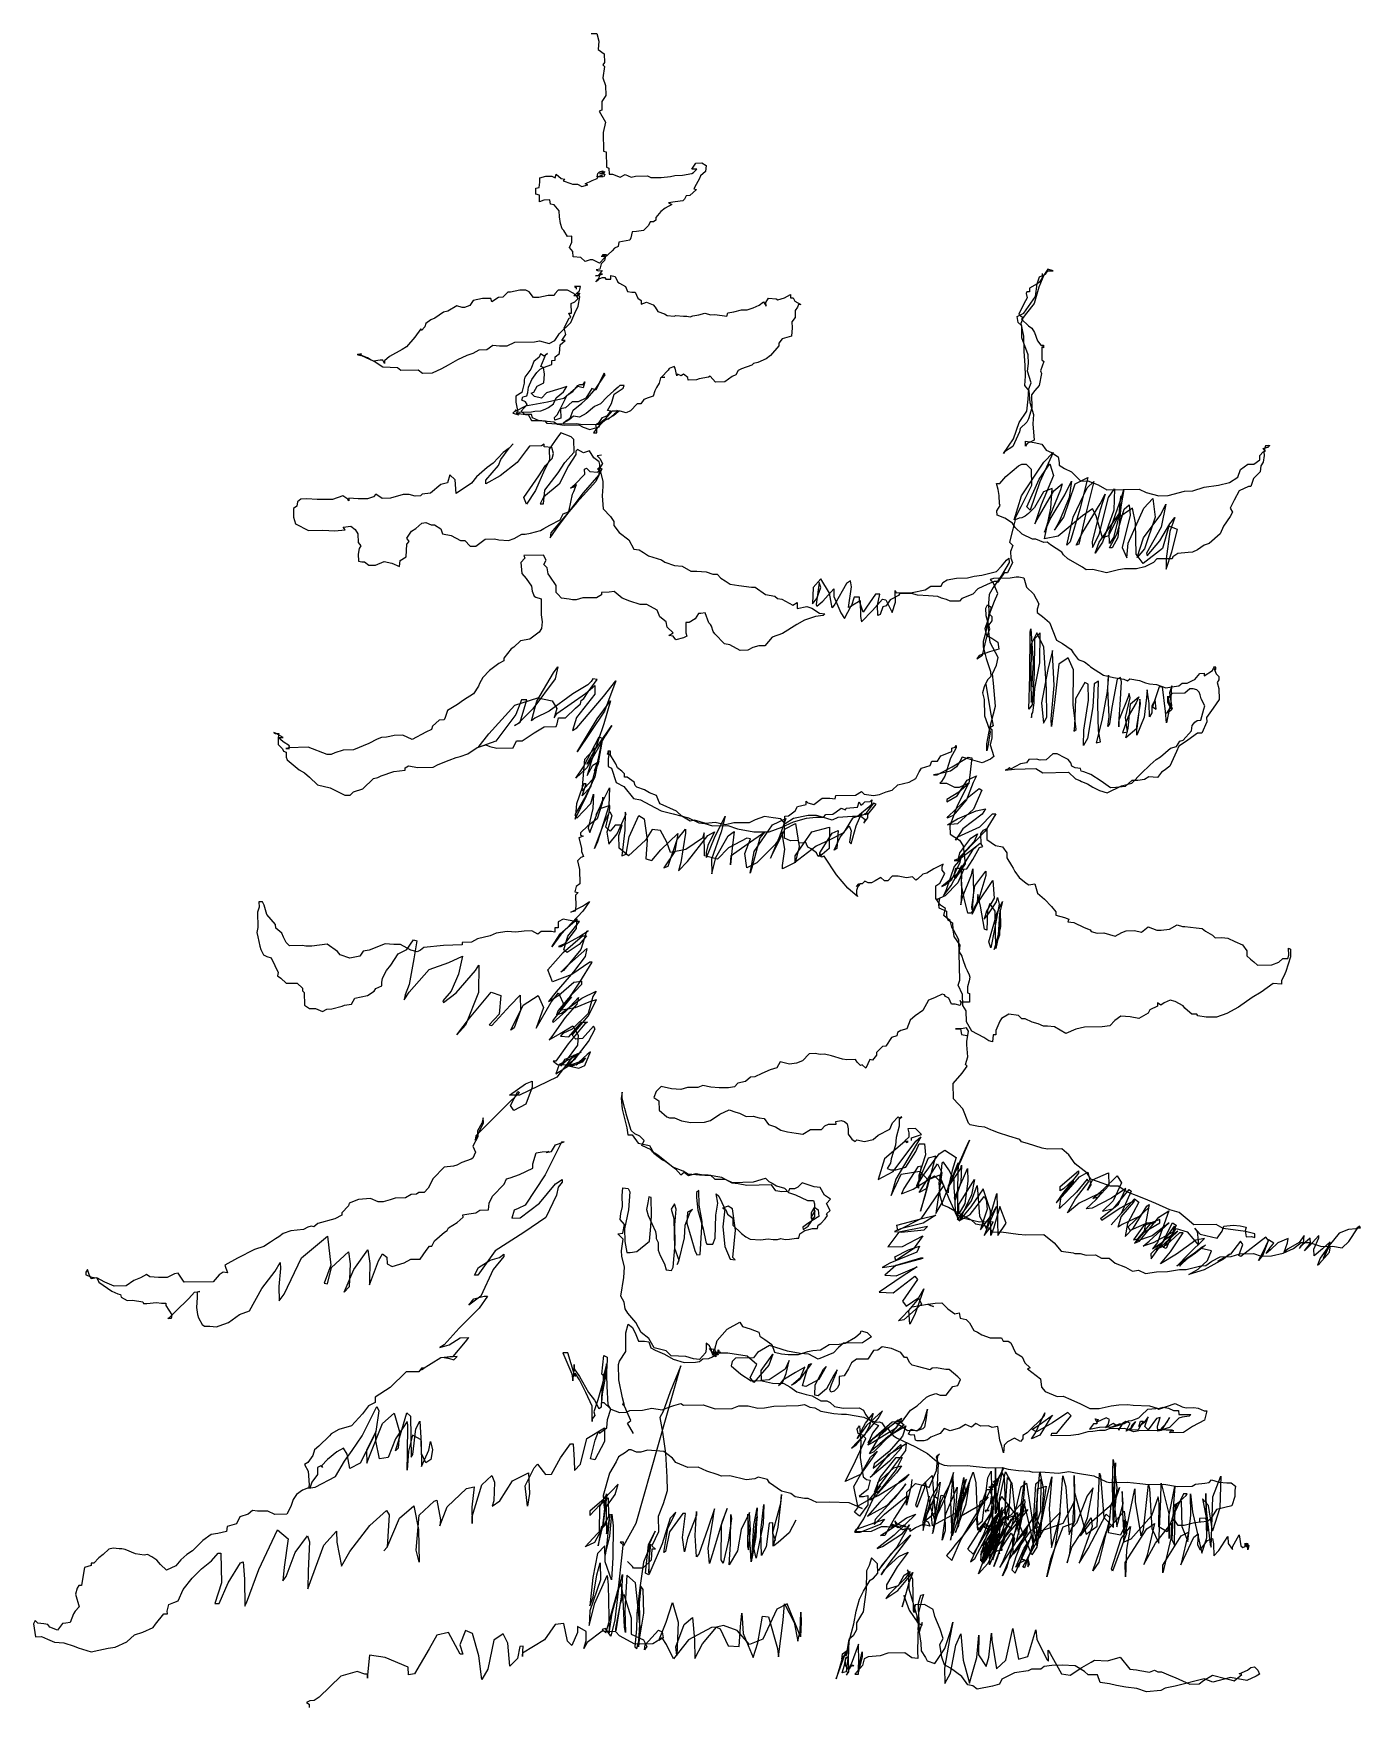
# Model space of a CAD drawing. Extents: x -685 to -403, y -500 to -144.
import ezdxf

# ---------------------------------------------------------------- set-up
doc = ezdxf.new("R2010")
doc.units = 0
doc.layers.get('0').update_dxf_attribs({"linetype": 'CONTINUOUS'})

msp = doc.modelspace()

# ---------------------------------------------------------------- linework, layer by layer
at = {"color": 0}
for p, q in [((-566.59, -143.77), (-565.32, -143.75)), ((-565.32, -143.75), (-564.93, -145.38)), ((-564.93, -145.38), (-565.08, -147.19)), ((-565.08, -147.19), (-563.79, -148.08)), ((-563.79, -148.08), (-563.75, -149.89)), ((-563.75, -149.89), (-564.11, -150.44)), ((-564.11, -150.44), (-563.74, -150.8)), ((-563.74, -150.8), (-564.06, -153.17)), ((-564.06, -153.17), (-563.48, -154.79)), ((-563.48, -154.79), (-563.44, -156.97)), ((-564.29, -160.07), (-564.83, -160.26)), ((-563.44, -156.97), (-564.32, -158.25)), ((-564.32, -158.25), (-564.29, -160.07)), ((-564.83, -160.26), (-563.52, -162.6)), ((-563.52, -162.6), (-564.02, -164.78)), ((-564.02, -164.78), (-563.94, -168.78)), ((-563.94, -168.78), (-563.4, -168.95)), ((-563.4, -168.95), (-563.33, -172.22)), ((-577.45, -174.48), (-576.19, -174.09)), ((-577.44, -175.39), (-577.45, -174.48)), ((-576.19, -174.09), (-574.92, -174.07)), ((-574.92, -174.07), (-574.19, -174.42)), ((-574.19, -174.42), (-574.02, -173.69)), ((-574.02, -173.69), (-572.91, -174.57)), ((-565.29, -174.25), (-565.13, -173.52)), ((-564.02, -174.23), (-565.29, -174.25)), ((-565.29, -174.61), (-565.11, -174.25)), ((-565.13, -173.52), (-564.77, -173.15)), ((-565.11, -174.25), (-564.39, -173.87)), ((-564.77, -173.15), (-564.05, -172.96)), ((-564.04, -173.5), (-564.76, -173.51)), ((-564.76, -173.51), (-563.67, -173.67)), ((-564.4, -173.51), (-563.68, -173.13)), ((-564.04, -173.14), (-564.4, -173.51)), ((-564.39, -173.87), (-564.02, -174.23)), ((-564.05, -172.96), (-564.03, -173.68)), ((-563.68, -173.13), (-564.04, -173.5)), ((-564.03, -173.68), (-564.04, -173.14)), ((-563.67, -173.67), (-563.84, -174.22)), ((-563.33, -172.22), (-562.79, -172.39)), ((-562.79, -172.39), (-562.76, -173.66)), ((-562.76, -173.66), (-562.04, -173.64)), ((-562.04, -173.64), (-560.39, -174.34)), ((-560.39, -174.34), (-559.31, -173.77)), ((-559.31, -173.77), (-558.03, -174.29)), ((-558.03, -174.29), (-557.13, -174.1)), ((-557.13, -174.1), (-554.59, -174.05)), ((-554.59, -174.05), (-553.85, -174.4)), ((-553.85, -174.4), (-551.68, -174.36)), ((-551.68, -174.36), (-549.68, -174.14)), ((-549.68, -174.14), (-548.78, -173.94)), ((-548.78, -173.94), (-547.14, -173.91)), ((-547.14, -173.91), (-545.16, -173.51)), ((-545.17, -172.6), (-544.29, -171.31)), ((-544.08, -172.58), (-545.17, -172.6)), ((-545.16, -173.51), (-544.8, -173.32)), ((-544.8, -173.32), (-544.08, -172.58)), ((-544.29, -171.31), (-543.02, -171.29)), ((-543.33, -174.02), (-543.5, -174.57)), ((-542.26, -173.09), (-543.33, -174.02)), ((-543.02, -171.29), (-542.1, -171.82)), ((-542.1, -171.82), (-542.26, -173.09)), ((-578.32, -176.67), (-577.6, -176.48)), ((-578.3, -177.94), (-578.32, -176.67)), ((-577.57, -178.11), (-578.3, -177.94)), ((-577.6, -176.48), (-577.44, -175.39)), ((-572.91, -174.57), (-572.18, -174.74)), ((-572.18, -174.74), (-572.54, -175.11)), ((-572.54, -175.11), (-570.9, -175.63)), ((-570.9, -175.63), (-570.53, -175.8)), ((-570.53, -175.8), (-569.44, -175.78)), ((-569.44, -175.78), (-568.52, -176.31)), ((-568.52, -176.31), (-567.26, -175.92)), ((-567.81, -175.75), (-566.37, -175)), ((-567.26, -175.92), (-567.81, -175.75)), ((-566.37, -175), (-565.29, -174.61)), ((-544.18, -176.94), (-545.61, -178.24)), ((-544.2, -175.85), (-544.73, -176.77)), ((-544.73, -176.77), (-544.18, -176.94)), ((-543.5, -174.57), (-544.2, -175.85)), ((-577.54, -179.56), (-577.57, -178.11)), ((-576.64, -179.18), (-577.54, -179.56)), ((-575.37, -179.16), (-576.64, -179.18)), ((-575.17, -180.06), (-575.37, -179.16)), ((-574.44, -180.23), (-575.17, -180.06)), ((-573.33, -181.48), (-574.44, -180.23)), ((-573.3, -182.75), (-573.33, -181.48)), ((-550.83, -180.88), (-551.72, -181.62)), ((-549.39, -180.12), (-550.83, -180.88)), ((-548.67, -179.57), (-550.12, -179.77)), ((-550.12, -179.77), (-549.39, -180.12)), ((-547.04, -179.35), (-548.67, -179.57)), ((-546.69, -178.98), (-547.04, -179.35)), ((-546.34, -178.25), (-546.69, -178.98)), ((-545.61, -178.24), (-546.34, -178.25)), ((-573.1, -184.2), (-573.3, -182.75)), ((-572.71, -185.28), (-573.1, -184.2)), ((-554.39, -184.57), (-555.46, -185.68)), ((-554.04, -183.84), (-554.39, -184.57)), ((-553.31, -183.83), (-554.04, -183.84)), ((-552.78, -183.46), (-553.31, -183.83)), ((-551.72, -181.62), (-552.79, -182.91)), ((-552.79, -182.91), (-552.78, -183.46)), ((-572.34, -185.64), (-572.71, -185.28)), ((-571.59, -186.9), (-572.34, -185.64)), ((-570.68, -186.88), (-571.59, -186.9)), ((-571.18, -189.25), (-570.66, -188.15)), ((-570.66, -188.15), (-570.68, -186.88)), ((-560.68, -188.14), (-560.84, -189.05)), ((-558.32, -187.74), (-560.68, -188.14)), ((-558.15, -187.19), (-558.32, -187.74)), ((-557.81, -185.91), (-558.15, -187.19)), ((-556.91, -185.89), (-557.81, -185.91)), ((-555.46, -185.68), (-556.91, -185.89)), ((-570.44, -190.14), (-571.18, -189.25)), ((-570.42, -191.23), (-570.44, -190.14)), ((-568.78, -191.38), (-570.42, -191.23)), ((-567.86, -192.27), (-568.78, -191.38)), ((-566.78, -191.89), (-567.86, -192.27)), ((-566.23, -191.88), (-566.78, -191.89)), ((-564.77, -192.58), (-566.23, -191.88)), ((-563.7, -191.47), (-564.77, -192.58)), ((-564.43, -191.12), (-563.52, -191.1)), ((-563.52, -191.28), (-564.43, -191.12)), ((-563.69, -192.01), (-564.4, -192.75)), ((-564.08, -190.75), (-563.35, -190.73)), ((-564.07, -191.29), (-564.08, -190.75)), ((-563.71, -190.74), (-564.07, -191.29)), ((-562.09, -189.98), (-563.7, -191.47)), ((-563.52, -191.1), (-563.69, -192.01)), ((-563.35, -190.73), (-563.52, -191.28)), ((-561.56, -189.43), (-562.09, -189.98)), ((-560.84, -189.05), (-561.56, -189.43)), ((-565.62, -195.32), (-564.18, -194.93)), ((-565.08, -195.31), (-565.62, -195.32)), ((-564.74, -193.85), (-565.47, -194.04)), ((-565.47, -194.04), (-565.1, -194.22)), ((-565.1, -194.22), (-564.19, -194.2)), ((-564.19, -194.2), (-565.08, -195.31)), ((-565.07, -196.03), (-564.17, -195.65)), ((-564.72, -194.94), (-565.06, -196.21)), ((-564.4, -192.75), (-564.74, -193.85)), ((-564.18, -194.93), (-564.72, -194.94)), ((-564.17, -195.65), (-563.62, -195.64)), ((-563.62, -195.64), (-563.43, -196)), ((-562.36, -195.25), (-561.45, -195.42)), ((-562.34, -195.98), (-562.36, -195.25)), ((-561.45, -195.42), (-560.88, -196.68)), ((-471.73, -197), (-471.21, -195.54)), ((-470.31, -195.16), (-471.35, -197.72)), ((-471.21, -195.54), (-469.95, -194.97)), ((-470.66, -195.71), (-471.19, -196.63)), ((-470.68, -194.8), (-470.66, -195.71)), ((-469.43, -193.87), (-470.31, -195.16)), ((-469.95, -194.97), (-469.42, -194.23)), ((-468.33, -194.21), (-469.43, -193.87)), ((-469.42, -194.23), (-468.33, -194.21)), ((-584.26, -198.75), (-585.33, -199.86)), ((-583.72, -198.74), (-584.26, -198.75)), ((-581.73, -198.34), (-583.72, -198.74)), ((-580.46, -198.32), (-581.73, -198.34)), ((-579.72, -198.67), (-580.46, -198.32)), ((-578.79, -199.92), (-579.72, -198.67)), ((-574.27, -199.11), (-574.44, -199.48)), ((-573.56, -198.37), (-574.27, -199.11)), ((-571.56, -198.33), (-573.56, -198.37)), ((-570.27, -199.03), (-571.56, -198.33)), ((-569.54, -199.75), (-570.27, -199.03)), ((-570.26, -199.58), (-569.01, -198.47)), ((-568.85, -197.56), (-570.12, -197.58)), ((-570.12, -197.58), (-569.75, -197.75)), ((-569.75, -197.75), (-569.75, -198.12)), ((-569.55, -199.02), (-569, -199.01)), ((-568.99, -199.74), (-569.55, -199.02)), ((-569, -199.01), (-569.36, -199.56)), ((-569.01, -198.47), (-568.85, -197.56)), ((-565.6, -196.59), (-565.07, -196.03)), ((-565.06, -196.21), (-565.6, -196.59)), ((-563.43, -196), (-562.34, -195.98)), ((-560.88, -196.68), (-560.51, -196.85)), ((-560.51, -196.85), (-559.23, -197.56)), ((-559.23, -197.56), (-558.84, -198.64)), ((-558.84, -198.64), (-557.93, -198.8)), ((-557.93, -198.8), (-557.21, -198.79)), ((-557.21, -198.79), (-556.64, -200.05)), ((-525.41, -200.01), (-524.16, -199.26)), ((-524.16, -199.26), (-524.14, -199.98)), ((-473.88, -198.68), (-474.05, -199.04)), ((-474.05, -199.04), (-473.85, -199.95)), ((-473.33, -198.67), (-473.88, -198.68)), ((-471.73, -197), (-473.35, -197.94)), ((-473.35, -197.94), (-473.33, -198.67)), ((-471.35, -197.72), (-472.38, -201.19)), ((-472.04, -199.73), (-471.73, -197)), ((-471.19, -196.63), (-471.73, -197)), ((-597.07, -202.81), (-597.98, -203)), ((-595.1, -201.68), (-597.07, -202.81)), ((-594, -202.02), (-595.1, -201.68)), ((-593.46, -202.01), (-594, -202.02)), ((-592.38, -201.63), (-593.46, -202.01)), ((-591.67, -200.53), (-592.38, -201.63)), ((-589.68, -200.13), (-591.67, -200.53)), ((-587.87, -200.09), (-589.68, -200.13)), ((-587.67, -200.81), (-587.87, -200.09)), ((-586.24, -199.88), (-587.67, -200.81)), ((-585.33, -199.86), (-586.24, -199.88)), ((-577.7, -199.9), (-578.79, -199.92)), ((-575.71, -199.5), (-577.7, -199.9)), ((-574.44, -199.48), (-575.71, -199.5)), ((-570.78, -201.22), (-570.06, -200.85)), ((-570.74, -203.22), (-570.78, -201.22)), ((-569.36, -199.56), (-570.26, -199.58)), ((-570.06, -200.85), (-569.35, -200.11)), ((-570.01, -203.21), (-569.32, -201.74)), ((-569.35, -200.11), (-569.54, -199.75)), ((-569.32, -201.74), (-568.99, -199.74)), ((-556.64, -200.05), (-555.9, -200.58)), ((-555.9, -200.58), (-555.89, -201.31)), ((-555.89, -201.31), (-554.81, -200.92)), ((-554.81, -200.92), (-553.34, -201.44)), ((-553.34, -201.44), (-552.97, -201.98)), ((-552.97, -201.98), (-552.41, -202.87)), ((-552.41, -202.87), (-550.95, -203.39)), ((-537.52, -203.14), (-536.25, -202.93)), ((-536.25, -202.93), (-534.62, -202.54)), ((-534.62, -202.54), (-533.35, -202.52)), ((-533.35, -202.52), (-532.09, -202.13)), ((-532.09, -202.13), (-530.83, -201.56)), ((-530.83, -201.56), (-529.94, -200.82)), ((-529.94, -200.82), (-529.37, -201.72)), ((-529.39, -200.99), (-528.86, -200.07)), ((-529.37, -201.72), (-529.39, -200.99)), ((-528.86, -200.07), (-527.22, -200.22)), ((-527.22, -200.22), (-526.86, -200.4)), ((-526.86, -200.4), (-525.41, -200.01)), ((-524.14, -199.98), (-523.6, -199.97)), ((-523.6, -199.97), (-523.22, -200.69)), ((-523.22, -200.69), (-521.94, -201.39)), ((-522.65, -201.95), (-523.18, -202.69)), ((-523.18, -202.69), (-523.16, -204.14)), ((-522.48, -201.4), (-522.65, -201.95)), ((-521.94, -201.39), (-522.48, -201.4)), ((-474.55, -201.23), (-475.6, -203.43)), ((-473.85, -199.95), (-474.55, -201.23)), ((-474.52, -203.23), (-472.04, -199.73)), ((-472.38, -201.19), (-473.97, -203.22)), ((-601.91, -206.16), (-602.62, -206.9)), ((-601.74, -205.44), (-601.91, -206.16)), ((-600.67, -204.69), (-601.74, -205.44)), ((-599.77, -204.31), (-600.67, -204.69)), ((-597.98, -203), (-599.77, -204.31)), ((-573.38, -207.63), (-570.88, -205.22)), ((-572.32, -206.33), (-571.26, -204.32)), ((-571.93, -207.78), (-572.32, -206.33)), ((-571.29, -203.23), (-570.74, -203.22)), ((-570.91, -204.13), (-571.29, -203.23)), ((-571.26, -204.32), (-570.91, -204.13)), ((-570.88, -205.22), (-570.01, -203.21)), ((-550.95, -203.39), (-550.4, -203.74)), ((-550.4, -203.74), (-548.94, -203.9)), ((-548.94, -203.9), (-548.58, -203.71)), ((-548.58, -203.71), (-546.95, -203.86)), ((-546.95, -203.86), (-546.22, -203.85)), ((-546.22, -203.85), (-545.49, -204.02)), ((-545.49, -204.02), (-544.95, -203.82)), ((-544.95, -203.82), (-543.68, -203.62)), ((-543.68, -203.62), (-542.42, -203.23)), ((-542.42, -203.23), (-541.14, -203.57)), ((-541.14, -203.57), (-540.23, -203.55)), ((-540.23, -203.55), (-537.69, -203.87)), ((-537.69, -203.87), (-537.52, -203.14)), ((-523.84, -206.33), (-523.99, -208.15)), ((-523.16, -204.14), (-523.87, -205.06)), ((-523.87, -205.06), (-523.84, -206.33)), ((-475.96, -203.98), (-474.52, -203.23)), ((-475.75, -205.25), (-475.96, -203.98)), ((-475.01, -205.96), (-475.75, -205.25)), ((-475.6, -203.43), (-475.23, -203.78)), ((-475.23, -203.78), (-474.68, -204.14)), ((-474.68, -204.14), (-475.2, -205.42)), ((-475.2, -205.42), (-474.61, -208.13)), ((-474.68, -204.14), (-475.04, -204.51)), ((-475.04, -204.51), (-473.56, -205.93)), ((-474.96, -208.5), (-475.01, -205.96)), ((-473.97, -203.22), (-474.68, -204.14)), ((-473.56, -205.93), (-472.82, -206.46)), ((-472.82, -206.46), (-472.26, -207.36)), ((-604.05, -208.38), (-605.83, -210.41)), ((-602.81, -206.55), (-604.05, -208.38)), ((-602.62, -206.9), (-602.81, -206.55)), ((-588.75, -211), (-587.5, -210.07)), ((-587.5, -210.07), (-586.04, -210.22)), ((-584.41, -210.19), (-582.79, -209.44)), ((-582.79, -209.44), (-578.61, -209.36)), ((-578.61, -209.36), (-577.53, -209.16)), ((-577.53, -209.16), (-575.52, -209.66)), ((-575.52, -209.66), (-574.26, -209.09)), ((-574.26, -209.09), (-573.56, -207.99)), ((-573.56, -207.99), (-573.38, -207.63)), ((-573.3, -211.8), (-573.16, -209.98)), ((-573.16, -209.98), (-572.08, -209.05)), ((-572.81, -209.07), (-571.93, -207.78)), ((-572.08, -209.05), (-572.81, -209.07)), ((-525.97, -208.73), (-526.68, -209.65)), ((-526.68, -209.65), (-526.67, -210.2)), ((-523.99, -208.15), (-525.97, -208.73)), ((-473.62, -212.11), (-474.96, -208.5)), ((-474.61, -208.13), (-474.54, -211.4)), ((-472.26, -207.36), (-471.68, -209.16)), ((-471.68, -209.16), (-470.94, -210.06)), ((-470.94, -210.06), (-470.39, -210.05)), ((-470.39, -210.05), (-470.38, -210.59)), ((-616.33, -212.06), (-615.6, -212.23)), ((-615.42, -212.23), (-616.33, -212.06)), ((-615.42, -211.87), (-616.14, -212.06)), ((-616.14, -212.06), (-615.42, -212.23)), ((-615.6, -212.23), (-615.42, -211.87)), ((-615.42, -212.23), (-613.58, -213.1)), ((-614.13, -212.75), (-615.42, -212.23)), ((-613.58, -213.1), (-614.13, -212.75)), ((-613.58, -213.1), (-612.67, -213.45)), ((-612.85, -213.45), (-613.58, -213.1)), ((-611.4, -213.24), (-612.85, -213.45)), ((-612.67, -213.45), (-610.83, -214.68)), ((-610.86, -213.23), (-611.4, -213.24)), ((-610.48, -213.95), (-610.86, -213.23)), ((-609.42, -212.48), (-610.49, -213.41)), ((-610.49, -213.41), (-610.48, -213.95)), ((-606.72, -210.98), (-609.42, -212.48)), ((-605.83, -210.41), (-606.72, -210.98)), ((-596.86, -214.24), (-594.88, -213.11)), ((-594.88, -213.11), (-592.9, -212.17)), ((-592.9, -212.17), (-591.64, -211.78)), ((-591.64, -211.78), (-590.38, -211.03)), ((-590.38, -211.03), (-588.75, -211)), ((-586.04, -210.22), (-584.41, -210.19)), ((-578.72, -213.54), (-579.24, -214.82)), ((-577.64, -212.61), (-578.72, -213.54)), ((-577.3, -211.88), (-577.64, -212.61)), ((-576.56, -212.41), (-577.3, -211.88)), ((-577.24, -214.6), (-576.2, -212.04)), ((-575.84, -211.85), (-576.56, -212.41)), ((-576.2, -212.04), (-575.84, -211.85)), ((-574.91, -213.28), (-574.18, -213.27)), ((-574.89, -214.19), (-574.91, -213.28)), ((-574.2, -212.54), (-573.3, -211.8)), ((-574.18, -213.27), (-574.2, -212.54)), ((-529.34, -212.97), (-531.15, -213.73)), ((-528.45, -212.23), (-529.34, -212.97)), ((-526.67, -210.2), (-528.45, -212.23)), ((-474.54, -211.4), (-474.31, -214.3)), ((-473.59, -213.92), (-473.62, -212.11)), ((-470.33, -213.5), (-471.02, -215.51)), ((-470.75, -210.42), (-470.7, -213.14)), ((-470.38, -210.59), (-470.75, -210.42)), ((-470.7, -213.14), (-470.33, -213.5)), ((-610.83, -214.68), (-607.74, -214.81)), ((-607.74, -214.81), (-607.01, -215.34)), ((-607.01, -215.34), (-603.38, -215.27)), ((-603.38, -215.27), (-602.45, -215.98)), ((-602.45, -215.98), (-600.28, -215.94)), ((-600.28, -215.94), (-598.3, -214.99)), ((-598.3, -214.99), (-596.86, -214.24)), ((-580.65, -216.84), (-580.82, -217.39)), ((-579.41, -215.18), (-580.65, -216.84)), ((-579.24, -214.82), (-579.41, -215.18)), ((-579.19, -217.36), (-578.13, -215.89)), ((-578.13, -215.89), (-577.42, -215.15)), ((-577.42, -215.15), (-576.7, -214.77)), ((-576.7, -214.77), (-577.24, -214.6)), ((-576.7, -214.77), (-574.89, -214.19)), ((-576.49, -216.22), (-576.7, -214.77)), ((-576.64, -218.04), (-576.49, -216.22)), ((-565.54, -219.28), (-563.95, -216.89)), ((-564.31, -216.9), (-565.53, -219.64)), ((-563.78, -215.98), (-564.31, -216.9)), ((-563.95, -216.89), (-563.6, -216.34)), ((-563.6, -216.34), (-563.78, -215.98)), ((-551.78, -217.02), (-552.12, -218.12)), ((-550.88, -216.83), (-551.78, -217.02)), ((-550.18, -215.36), (-551.6, -216.84)), ((-551.6, -216.84), (-550.88, -216.83)), ((-550, -214.99), (-550.18, -215.36)), ((-548.92, -214.61), (-550, -214.99)), ((-548.73, -214.97), (-548.92, -214.61)), ((-548.34, -216.6), (-548.73, -214.97)), ((-548.17, -216.23), (-548.34, -216.6)), ((-547.43, -216.58), (-548.17, -216.23)), ((-546.89, -216.21), (-547.43, -216.58)), ((-545.97, -216.91), (-546.89, -216.21)), ((-545.96, -217.46), (-545.97, -216.91)), ((-541.62, -216.83), (-543.61, -217.23)), ((-541.26, -216.64), (-541.62, -216.83)), ((-540.15, -217.89), (-541.26, -216.64)), ((-536.54, -216.74), (-538.15, -217.86)), ((-535.82, -216.36), (-536.54, -216.74)), ((-535.29, -215.44), (-535.82, -216.36)), ((-534.57, -215.07), (-535.29, -215.44)), ((-532.41, -214.3), (-534.57, -215.07)), ((-532.05, -213.93), (-532.41, -214.3)), ((-531.15, -213.73), (-532.05, -213.93)), ((-474.26, -216.66), (-474.41, -218.66)), ((-474.31, -214.3), (-474.26, -216.66)), ((-473.74, -215.56), (-473.59, -213.92)), ((-472.97, -218.08), (-473.74, -215.56)), ((-470.83, -216.05), (-471.32, -218.6)), ((-471.02, -215.51), (-470.83, -216.05)), ((-581.32, -220.12), (-582.57, -220.87)), ((-580.81, -218.11), (-581.32, -220.12)), ((-580.82, -217.39), (-580.81, -218.11)), ((-580.21, -220.83), (-580.05, -220.1)), ((-580.05, -220.1), (-579.88, -219)), ((-579.88, -219), (-579.19, -217.36)), ((-579.32, -220.26), (-578.78, -220.07)), ((-578.58, -220.98), (-579.32, -220.26)), ((-578.78, -220.07), (-578.07, -218.79)), ((-578.07, -218.79), (-576.64, -218.04)), ((-576.05, -220.2), (-577.12, -221.31)), ((-572.98, -219.24), (-576.05, -220.2)), ((-574.03, -221.25), (-572.42, -219.95)), ((-573.26, -223.96), (-571.68, -220.67)), ((-571.72, -218.85), (-572.98, -219.24)), ((-572.42, -219.95), (-571.72, -218.85)), ((-569.36, -218.81), (-572.4, -221.41)), ((-571.68, -220.67), (-570.43, -219.92)), ((-570.43, -219.92), (-569.36, -218.63)), ((-569.36, -218.63), (-569, -218.44)), ((-568.26, -219.15), (-569.36, -218.81)), ((-569, -218.44), (-568.28, -218.42)), ((-568.28, -218.42), (-567.92, -217.87)), ((-567.92, -217.87), (-568.26, -219.15)), ((-566.44, -219.3), (-567.68, -221.32)), ((-567.31, -221.31), (-565.54, -219.28)), ((-565.53, -219.64), (-566.44, -219.3)), ((-561.72, -219.75), (-563.14, -221.05)), ((-562.21, -222.48), (-561.7, -220.48)), ((-560.82, -219.01), (-561.72, -219.75)), ((-561.7, -220.48), (-559.73, -219.17)), ((-560.47, -218.64), (-560.82, -219.01)), ((-559.56, -218.62), (-560.47, -218.64)), ((-559.73, -219.17), (-559.56, -218.62)), ((-553, -219.77), (-553.34, -220.87)), ((-552.65, -219.04), (-553, -219.77)), ((-552.12, -218.12), (-552.65, -219.04)), ((-544.15, -217.43), (-545.96, -217.46)), ((-543.61, -217.23), (-544.15, -217.43)), ((-538.15, -217.86), (-540.15, -217.89)), ((-474.41, -218.66), (-473.48, -219.73)), ((-473.63, -221.55), (-473.49, -219.37)), ((-473.49, -219.37), (-472.97, -218.08)), ((-473.48, -219.73), (-473.25, -222.27)), ((-472.21, -219.7), (-472.92, -220.63)), ((-472.92, -220.63), (-472.87, -223.35)), ((-471.32, -218.6), (-472.21, -219.7)), ((-582.52, -223.77), (-583.23, -224.51)), ((-580.54, -223.01), (-582.69, -224.14)), ((-582.69, -224.14), (-582.52, -223.77)), ((-582.57, -220.87), (-582.55, -222.14)), ((-582.55, -222.14), (-582.15, -224.31)), ((-582.15, -224.31), (-582.5, -224.5)), ((-581.95, -224.85), (-581.78, -224.31)), ((-581.78, -224.31), (-579.24, -224.26)), ((-581.42, -224.12), (-580.18, -222.64)), ((-580.68, -224.83), (-581.42, -224.12)), ((-581.29, -221.75), (-581.12, -221.02)), ((-580.55, -222.1), (-581.29, -221.75)), ((-581.12, -221.02), (-580.21, -220.83)), ((-580.18, -222.64), (-580.55, -222.1)), ((-575.83, -222.2), (-580.54, -223.01)), ((-579.24, -224.26), (-578.52, -224.06)), ((-577.12, -221.31), (-578.58, -220.98)), ((-578.52, -224.06), (-577.25, -224.04)), ((-577.25, -224.04), (-576.35, -223.66)), ((-576.35, -223.66), (-575.63, -223.28)), ((-572.4, -221.41), (-575.83, -222.2)), ((-575.63, -223.28), (-574.55, -222.54)), ((-574.55, -222.54), (-574.03, -221.25)), ((-573.78, -224.88), (-573.26, -223.96)), ((-572, -223.4), (-573.08, -223.6)), ((-573.08, -223.6), (-573.04, -225.59)), ((-570.57, -222.1), (-572, -223.4)), ((-571.05, -225.56), (-570.35, -223.91)), ((-569.3, -222.07), (-570.57, -222.1)), ((-570.35, -223.91), (-568.56, -222.42)), ((-567.68, -221.32), (-569.3, -222.07)), ((-568.56, -222.42), (-567.31, -221.31)), ((-565.83, -223.1), (-567.62, -224.58)), ((-564.57, -222.53), (-565.83, -223.1)), ((-562.18, -224.12), (-565.55, -227.99)), ((-563.14, -221.05), (-564.57, -222.53)), ((-563.09, -223.95), (-562.21, -222.48)), ((-562.36, -224.12), (-563.09, -223.95)), ((-563.07, -225.04), (-562.36, -224.12)), ((-560.36, -224.08), (-562.18, -224.12)), ((-561.8, -225.02), (-560.73, -224.09)), ((-560.73, -224.09), (-561.62, -224.65)), ((-561.09, -223.92), (-560.73, -224.09)), ((-560.73, -224.09), (-561.09, -223.92)), ((-559.09, -224.42), (-560.36, -224.08)), ((-558.19, -224.04), (-559.09, -224.42)), ((-556.76, -222.56), (-558.19, -224.04)), ((-556.03, -222.55), (-556.76, -222.56)), ((-555.33, -221.63), (-556.03, -222.55)), ((-554.43, -221.25), (-555.33, -221.63)), ((-553.34, -220.87), (-554.43, -221.25)), ((-475.53, -226.48), (-473.94, -224.09)), ((-473.94, -224.09), (-473.63, -221.55)), ((-472.87, -223.35), (-473.55, -225.72)), ((-473.25, -222.27), (-472.48, -224.79)), ((-583.23, -224.51), (-581.95, -224.85)), ((-582.5, -224.5), (-580.5, -224.83)), ((-579.23, -224.8), (-580.68, -224.83)), ((-580.5, -224.83), (-579.96, -224.82)), ((-579.96, -224.82), (-579.21, -226.07)), ((-579.04, -225.52), (-579.23, -224.8)), ((-579.21, -226.07), (-577.76, -226.05)), ((-577.76, -226.05), (-579.04, -225.52)), ((-576.3, -226.2), (-577.76, -226.05)), ((-577.76, -226.05), (-575.94, -226.19)), ((-575.93, -226.74), (-576.3, -226.2)), ((-575.94, -226.19), (-574.48, -226.35)), ((-573.93, -226.88), (-575.93, -226.74)), ((-574.48, -226.35), (-573.75, -226.88)), ((-574.32, -225.44), (-573.78, -224.88)), ((-574.31, -225.98), (-574.32, -225.44)), ((-573.04, -225.59), (-574.31, -225.98)), ((-569.57, -226.8), (-573.93, -226.88)), ((-573.75, -226.88), (-572.29, -227.03)), ((-571.22, -225.92), (-572.48, -226.67)), ((-572.48, -226.67), (-571.94, -226.12)), ((-572.29, -227.03), (-569.2, -226.97)), ((-571.94, -226.12), (-571.05, -225.56)), ((-570.33, -225.18), (-571.22, -225.92)), ((-569.05, -225.34), (-570.33, -225.18)), ((-568.48, -226.96), (-569.57, -226.8)), ((-569.2, -226.97), (-568.29, -227.5)), ((-567.62, -224.58), (-569.05, -225.34)), ((-565.03, -226.9), (-568.48, -226.96)), ((-568.29, -227.5), (-566.83, -228.02)), ((-566.83, -228.02), (-564.84, -227.44)), ((-565.58, -226.91), (-564.86, -226.53)), ((-565.37, -227.99), (-565.58, -226.91)), ((-563.78, -225.96), (-565.03, -226.9)), ((-564.86, -226.53), (-564.15, -225.43)), ((-564.84, -227.44), (-564.49, -226.7)), ((-564.49, -226.7), (-563.77, -226.15)), ((-564.15, -225.43), (-563.07, -225.04)), ((-562.87, -225.77), (-563.78, -225.96)), ((-563.77, -226.15), (-561.8, -225.02)), ((-561.62, -224.65), (-562.87, -225.77)), ((-476.74, -229.96), (-475.53, -226.48)), ((-475.33, -227.75), (-475.49, -228.48)), ((-473.9, -226.45), (-475.33, -227.75)), ((-473.55, -225.72), (-473.9, -226.45)), ((-472.48, -224.79), (-472.62, -226.79)), ((-472.62, -226.79), (-472.38, -230.24)), ((-583.11, -231.05), (-584, -231.97)), ((-584, -231.97), (-583.11, -231.05)), ((-576.57, -231.11), (-577.11, -231.48)), ((-576.56, -231.65), (-576.57, -231.11)), ((-573.69, -229.6), (-575.46, -232.17)), ((-572.99, -228.68), (-573.69, -229.6)), ((-570.79, -229.55), (-572.99, -228.68)), ((-570.24, -230.08), (-570.79, -229.55)), ((-570.18, -232.8), (-570.24, -230.08)), ((-565.55, -227.99), (-566.09, -228.73)), ((-566.09, -228.73), (-565.36, -228.72)), ((-565.36, -228.72), (-565.37, -227.99)), ((-478.86, -233.08), (-476.74, -229.96)), ((-475.49, -228.48), (-476.89, -231.59)), ((-474.19, -230.45), (-472.37, -230.78)), ((-474.17, -231.54), (-474.19, -230.45)), ((-473.81, -230.99), (-474.17, -231.54)), ((-472.38, -230.24), (-473.81, -230.99)), ((-472.37, -230.78), (-470.72, -231.11)), ((-470.72, -231.11), (-469.79, -232.37)), ((-422.61, -231.3), (-422.24, -231.47)), ((-422.42, -231.66), (-422.61, -231.3)), ((-585.25, -232.9), (-587.39, -235.12)), ((-586.29, -235.65), (-585.77, -234.37)), ((-585.77, -234.37), (-584, -231.97)), ((-584, -231.97), (-585.25, -232.9)), ((-580.36, -232.45), (-582.31, -235.03)), ((-579.65, -231.53), (-580.36, -232.45)), ((-577.11, -231.48), (-579.65, -231.53)), ((-574.92, -231.8), (-576.56, -231.65)), ((-575.42, -234.53), (-576.47, -236.55)), ((-576.3, -235.64), (-574.88, -234.16)), ((-575.46, -232.17), (-575.42, -234.53)), ((-574.54, -233.07), (-574.92, -231.8)), ((-574.88, -234.16), (-574.54, -233.07)), ((-573.55, -237.22), (-572.14, -235.02)), ((-572.14, -235.02), (-570.18, -232.8)), ((-569.81, -233.34), (-571.4, -235.73)), ((-569.47, -232.24), (-569.83, -232.61)), ((-569.83, -232.61), (-569.81, -233.34)), ((-568.18, -232.95), (-569.47, -232.24)), ((-566.92, -232.56), (-568.18, -232.95)), ((-565.99, -233.99), (-566.92, -232.56)), ((-564.88, -234.88), (-565.99, -233.99)), ((-564.36, -233.42), (-565.27, -233.62)), ((-565.27, -233.62), (-564.71, -234.15)), ((-564.69, -235.42), (-564.88, -234.88)), ((-564.71, -234.15), (-564.15, -235.23)), ((-478.68, -232.72), (-478.86, -233.08)), ((-476.89, -231.59), (-478.68, -232.72)), ((-475.06, -242.09), (-470.29, -234.92)), ((-468.33, -232.88), (-471.12, -239.11)), ((-470.29, -234.92), (-468.33, -232.88)), ((-469.79, -232.37), (-468.69, -232.89)), ((-468.69, -232.89), (-467.23, -233.77)), ((-467.23, -233.77), (-467.02, -235.04)), ((-425.62, -235.35), (-424.37, -234.42)), ((-424.38, -233.51), (-423.67, -232.77)), ((-424.37, -234.42), (-424.38, -233.51)), ((-423.63, -234.95), (-424.16, -235.69)), ((-423.68, -232.05), (-422.42, -231.66)), ((-423.13, -232.58), (-423.68, -232.05)), ((-423.67, -232.77), (-423.13, -232.58)), ((-423.48, -233.49), (-423.63, -234.95)), ((-423.15, -231.49), (-423.49, -232.77)), ((-423.49, -232.77), (-423.48, -233.49)), ((-422.24, -231.47), (-423.15, -231.49)), ((-596.6, -237.66), (-597.11, -239.3)), ((-595.49, -238.72), (-596.6, -237.66)), ((-590.96, -238.09), (-592.03, -239.39)), ((-588.64, -236.05), (-590.96, -238.09)), ((-588.95, -238.78), (-586.29, -235.65)), ((-585.89, -237.82), (-588.94, -239.51)), ((-587.39, -235.12), (-588.64, -236.05)), ((-582.31, -235.03), (-585.89, -237.82)), ((-580.9, -242.44), (-577.72, -237.85)), ((-576.47, -236.55), (-578.38, -240.94)), ((-577.72, -237.85), (-576.3, -235.64)), ((-576.39, -240.91), (-573.55, -237.22)), ((-571.4, -235.73), (-573.33, -239.58)), ((-570.06, -239.7), (-567.92, -237.48)), ((-568.21, -241.48), (-564.83, -237.6)), ((-567.94, -236.39), (-567.58, -236.2)), ((-567.92, -237.48), (-567.94, -236.39)), ((-567.58, -236.2), (-566.84, -236.91)), ((-566.84, -236.91), (-565.2, -237.07)), ((-564.31, -236.32), (-565.53, -239.07)), ((-565.22, -236.34), (-564.86, -236.15)), ((-564.85, -236.7), (-565.22, -236.34)), ((-565.2, -237.07), (-564.85, -236.7)), ((-564.86, -236.15), (-564.66, -236.69)), ((-564.83, -237.6), (-564.69, -235.42)), ((-564.15, -235.23), (-564.68, -236.15)), ((-564.68, -236.15), (-564.31, -236.32)), ((-564.66, -236.69), (-564.08, -239.04)), ((-479.65, -239.45), (-478.4, -237.98)), ((-478.4, -237.98), (-475.72, -235.75)), ((-475.72, -235.75), (-475, -235.37)), ((-475, -235.37), (-474.09, -235.35)), ((-474.09, -235.35), (-472.99, -236.42)), ((-473.92, -244.43), (-471.31, -238.57)), ((-472.99, -236.42), (-472.92, -239.87)), ((-471.31, -238.57), (-469.01, -235.26)), ((-468.24, -237.79), (-470.85, -244.01)), ((-469.01, -235.26), (-468.24, -237.79)), ((-467.02, -235.04), (-467.01, -235.58)), ((-467.01, -235.58), (-465.91, -236.29)), ((-465.91, -236.29), (-464.44, -236.99)), ((-464.44, -236.99), (-462.41, -238.95)), ((-463.67, -239.51), (-460.97, -238.19)), ((-460.97, -238.19), (-462.66, -244.94)), ((-430.81, -239.26), (-429.02, -238.14)), ((-429.02, -238.14), (-428.5, -236.49)), ((-428.5, -236.49), (-426.89, -235.37)), ((-426.89, -235.37), (-425.62, -235.35)), ((-425.74, -238.44), (-426.26, -240.08)), ((-424.32, -236.96), (-425.74, -238.44)), ((-424.16, -235.69), (-424.32, -236.96)), ((-619.39, -242.08), (-621.56, -242.85)), ((-618.29, -242.78), (-619.39, -242.08)), ((-612.32, -241.76), (-612.85, -242.32)), ((-611.03, -242.65), (-612.32, -241.76)), ((-606.51, -241.84), (-609.22, -242.61)), ((-605.24, -241.81), (-606.51, -241.84)), ((-603.96, -242.15), (-605.24, -241.81)), ((-602.87, -242.13), (-603.96, -242.15)), ((-602.51, -241.76), (-602.87, -242.13)), ((-600.7, -241.55), (-602.51, -241.76)), ((-598.56, -239.69), (-600.7, -241.55)), ((-597.11, -239.3), (-598.56, -239.69)), ((-595.25, -241.62), (-595.49, -238.72)), ((-592.03, -239.39), (-595.25, -241.62)), ((-588.94, -239.51), (-588.95, -238.78)), ((-578.38, -240.94), (-580.33, -243.89)), ((-573.33, -239.58), (-576.72, -242.37)), ((-576.7, -243.82), (-576.39, -240.91)), ((-573.52, -248.48), (-568.21, -241.48)), ((-571.22, -245.17), (-570.56, -241.71)), ((-570.95, -240.44), (-570.06, -239.7)), ((-570.23, -240.25), (-570.95, -240.44)), ((-570.56, -241.71), (-570.21, -241.15)), ((-569.69, -239.69), (-570.23, -240.25)), ((-570.21, -241.15), (-569.69, -239.69)), ((-565.53, -239.07), (-569.62, -243.5)), ((-564.06, -240.13), (-564.2, -242.13)), ((-564.2, -242.13), (-563.97, -244.85)), ((-564.08, -239.04), (-564.06, -240.13)), ((-480.37, -239.47), (-479.65, -239.45)), ((-479.98, -240.73), (-480.37, -239.47)), ((-479.78, -242), (-479.98, -240.73)), ((-479.75, -243.81), (-479.78, -242)), ((-476.6, -247.2), (-475.06, -242.09)), ((-472.92, -239.87), (-475.19, -244.45)), ((-471.12, -239.11), (-473.18, -245.14)), ((-470.35, -241.27), (-472.29, -244.58)), ((-471.7, -247.11), (-468.18, -241.05)), ((-468.55, -240.51), (-470.35, -241.27)), ((-466.73, -240.84), (-468.99, -246.33)), ((-468.97, -247.06), (-465.8, -241.91)), ((-468.84, -244.7), (-468.55, -240.51)), ((-468.18, -241.05), (-466.39, -239.57)), ((-466.39, -239.57), (-466.73, -240.84)), ((-466.08, -246.64), (-463.67, -239.51)), ((-465.8, -241.91), (-464.4, -238.98)), ((-464.4, -238.98), (-464.88, -242.44)), ((-464.08, -246.6), (-461.11, -240.37)), ((-462.41, -238.95), (-460.96, -238.92)), ((-459.68, -239.08), (-461.37, -245.83)), ((-461.11, -240.37), (-459.68, -239.08)), ((-460.96, -238.92), (-458.76, -239.79)), ((-458.76, -239.79), (-456.93, -240.84)), ((-458.32, -243.77), (-457.27, -241.75)), ((-457.27, -241.75), (-458.3, -245.04)), ((-456.93, -240.84), (-450.03, -240.71)), ((-456.53, -242.47), (-455.3, -240.63)), ((-455.3, -240.63), (-455.39, -245.17)), ((-454.11, -245.69), (-453.45, -242.05)), ((-453.45, -242.05), (-453.99, -242.24)), ((-453.3, -240.77), (-453.95, -244.42)), ((-453.81, -242.42), (-453.3, -240.77)), ((-450.03, -240.71), (-448.56, -241.41)), ((-448.56, -241.41), (-445.83, -242.08)), ((-445.83, -242.08), (-443.83, -242.05)), ((-443.83, -242.05), (-440.4, -241.07)), ((-440.4, -241.07), (-438.58, -241.04)), ((-438.58, -241.04), (-436.24, -240.27)), ((-436.24, -240.27), (-433.16, -239.85)), ((-433.16, -239.85), (-430.81, -239.26)), ((-428.78, -241.04), (-429.83, -243.05)), ((-426.8, -240.09), (-428.78, -241.04)), ((-426.26, -240.08), (-426.8, -240.09)), ((-629.16, -244.26), (-629.87, -244.82)), ((-629.87, -244.82), (-629.84, -246.63)), ((-628.99, -243.35), (-629.16, -244.26)), ((-628.28, -242.79), (-628.99, -243.35)), ((-627.01, -242.77), (-628.28, -242.79)), ((-624.82, -242.91), (-627.01, -242.77)), ((-621.56, -242.85), (-624.82, -242.91)), ((-618.1, -243.14), (-618.29, -242.78)), ((-618.11, -242.6), (-618.1, -243.14)), ((-616.11, -242.74), (-618.11, -242.6)), ((-614.12, -242.71), (-616.11, -242.74)), ((-612.85, -242.32), (-614.12, -242.71)), ((-609.22, -242.61), (-611.03, -242.65)), ((-580.33, -243.89), (-580.9, -242.44)), ((-576.72, -242.37), (-577.42, -243.83)), ((-577.42, -243.83), (-576.7, -243.82)), ((-569.62, -243.5), (-575.13, -249.96)), ((-572.48, -245.92), (-571.4, -245.53)), ((-571.4, -245.53), (-571.22, -245.17)), ((-563.97, -244.85), (-562.48, -246.46)), ((-480.26, -245.27), (-479.56, -244.17)), ((-480.25, -246.18), (-480.26, -245.27)), ((-479.56, -244.17), (-479.75, -243.81)), ((-475.19, -244.45), (-476.6, -247.2)), ((-473.18, -245.14), (-473.92, -244.43)), ((-472.29, -244.58), (-473.53, -245.87)), ((-470.85, -244.01), (-472.22, -248.03)), ((-470.16, -251.26), (-468.84, -244.7)), ((-464.88, -242.44), (-466.97, -247.38)), ((-462.66, -244.94), (-464.71, -251.88)), ((-459.94, -244.89), (-462.09, -246.38)), ((-462.02, -249.83), (-458.32, -243.77)), ((-458.3, -245.04), (-459.99, -251.79)), ((-459.18, -246.33), (-459.94, -244.89)), ((-458.56, -250.31), (-456.53, -242.47)), ((-458.53, -251.95), (-454.11, -245.69)), ((-455.39, -245.17), (-457.81, -251.93)), ((-456.39, -249.91), (-453.81, -242.42)), ((-451.41, -244.73), (-454.81, -246.97)), ((-454.75, -250.24), (-453.22, -244.95)), ((-453.95, -244.42), (-454.56, -250.96)), ((-453.99, -242.24), (-454.45, -246.79)), ((-453.22, -244.95), (-452.15, -244.02)), ((-452.35, -252.19), (-449.05, -244.69)), ((-452.15, -244.02), (-451.92, -246.19)), ((-450.8, -247.81), (-451.41, -244.73)), ((-449.05, -244.69), (-447.09, -242.65)), ((-447.09, -242.65), (-446.65, -246.64)), ((-445.39, -246.07), (-444.34, -243.87)), ((-444.34, -243.87), (-445.34, -248.79)), ((-429.83, -243.05), (-430.71, -244.7)), ((-430.71, -244.7), (-430.15, -245.6)), ((-430.15, -245.6), (-430.67, -246.52)), ((-629.84, -246.63), (-629.45, -248.08)), ((-629.45, -248.08), (-626.7, -249.48)), ((-619.27, -248.79), (-617.64, -248.58)), ((-618.89, -249.33), (-619.27, -248.79)), ((-617.64, -248.58), (-616.72, -249.29)), ((-604.73, -249.61), (-603.83, -249.05)), ((-603.83, -249.05), (-602.58, -247.93)), ((-602.58, -247.93), (-601.68, -247.74)), ((-601.68, -247.74), (-600.58, -248.26)), ((-600.58, -248.26), (-599.85, -248.25)), ((-599.85, -248.25), (-598.56, -249.13)), ((-598.56, -249.13), (-598.18, -250.21)), ((-577.32, -249.46), (-576.6, -249.08)), ((-576.6, -249.08), (-575.34, -248.33)), ((-575.34, -248.33), (-573.18, -247.2)), ((-575.29, -251.05), (-573.52, -248.48)), ((-573.18, -247.2), (-572.48, -245.92)), ((-562.48, -246.46), (-561.74, -247.53)), ((-561.74, -247.53), (-561.72, -248.44)), ((-561.72, -248.44), (-560.6, -249.87)), ((-478.6, -246.88), (-480.25, -246.18)), ((-476.94, -247.93), (-478.6, -246.88)), ((-476.92, -249.2), (-477.6, -251.94)), ((-476.38, -248.83), (-476.94, -247.93)), ((-476.41, -247.2), (-476.92, -249.2)), ((-475.51, -246.82), (-476.41, -247.2)), ((-474.9, -250.26), (-476.38, -248.83)), ((-474.97, -246.81), (-475.51, -246.82)), ((-474.25, -246.43), (-474.97, -246.81)), ((-473.53, -245.87), (-474.25, -246.43)), ((-472.22, -248.03), (-471.7, -247.11)), ((-468.99, -246.33), (-470.19, -249.8)), ((-470.19, -249.8), (-468.97, -247.06)), ((-468.02, -249.4), (-466.08, -246.64)), ((-466.97, -247.38), (-468.02, -249.4)), ((-462.09, -246.38), (-467.27, -250.66)), ((-465.42, -252.62), (-464.08, -246.6)), ((-461.37, -245.83), (-462.88, -252.39)), ((-457.82, -251.02), (-459.18, -246.33)), ((-454.81, -246.97), (-456.56, -250.64)), ((-454.45, -246.79), (-455.46, -250.98)), ((-451.92, -246.19), (-453.61, -253.12)), ((-450.68, -254.52), (-450.8, -247.81)), ((-449.11, -251.04), (-445.39, -246.07)), ((-446.65, -246.64), (-448.88, -253.4)), ((-445.34, -248.79), (-448.5, -254.3)), ((-445.65, -251.7), (-443.54, -248.03)), ((-443.71, -248.58), (-445.07, -253.33)), ((-441.88, -249.27), (-443.71, -248.58)), ((-443.54, -248.03), (-442.47, -246.74)), ((-442.47, -246.74), (-443.51, -249.67)), ((-432.09, -248.54), (-432.78, -250.19)), ((-430.67, -246.52), (-432.09, -248.54)), ((-626.7, -249.48), (-623.61, -249.42)), ((-623.61, -249.42), (-621.07, -249.55)), ((-621.07, -249.55), (-618.89, -249.33)), ((-616.72, -249.29), (-616.15, -250.19)), ((-616.15, -250.19), (-616.12, -252)), ((-616.12, -252), (-615.56, -252.72)), ((-615.56, -252.72), (-615.91, -253.27)), ((-605.9, -255.08), (-605.77, -252.35)), ((-605.79, -251.08), (-604.73, -249.61)), ((-605.23, -251.8), (-605.79, -251.08)), ((-605.77, -252.35), (-605.23, -251.8)), ((-598.18, -250.21), (-596.36, -250.54)), ((-596.36, -250.54), (-594.34, -251.59)), ((-594.34, -251.59), (-593.43, -251.58)), ((-593.43, -251.58), (-592.32, -252.83)), ((-592.32, -252.83), (-591.05, -252.8)), ((-591.05, -252.8), (-589.08, -251.31)), ((-589.08, -251.31), (-587.09, -251.27)), ((-587.09, -251.27), (-586.17, -251.44)), ((-586.17, -251.44), (-584.17, -251.58)), ((-584.17, -251.58), (-582.91, -251.2)), ((-582.91, -251.2), (-581.29, -250.26)), ((-581.29, -250.26), (-580.57, -250.24)), ((-580.57, -250.24), (-579.48, -250.04)), ((-579.48, -250.04), (-577.32, -249.46)), ((-575.13, -249.96), (-575.29, -251.05)), ((-560.6, -249.87), (-558.58, -251.47)), ((-558.58, -251.47), (-557.45, -253.44)), ((-477.6, -251.94), (-476.86, -252.65)), ((-476.86, -252.65), (-477.38, -253.93)), ((-472.71, -251.3), (-474.9, -250.26)), ((-471.98, -251.29), (-472.71, -251.3)), ((-470.33, -251.99), (-471.98, -251.29)), ((-469.61, -251.97), (-470.33, -251.99)), ((-467.27, -250.66), (-470.16, -251.26)), ((-468.87, -252.5), (-469.61, -251.97)), ((-466.48, -254.09), (-468.87, -252.5)), ((-464.71, -251.88), (-465.42, -252.62)), ((-463.42, -252.58), (-462.02, -249.83)), ((-462.88, -252.39), (-463.42, -252.58)), ((-459.99, -251.79), (-459.96, -253.06)), ((-459.96, -253.06), (-458.56, -250.31)), ((-457.81, -251.93), (-459.4, -254.32)), ((-459.4, -254.32), (-458.53, -251.95)), ((-456.56, -250.64), (-457.82, -251.02)), ((-456.35, -252.27), (-456.39, -249.91)), ((-455.46, -250.98), (-456.35, -252.27)), ((-456.33, -253.17), (-454.75, -250.24)), ((-454.56, -250.96), (-455.79, -253.16)), ((-452.66, -255.28), (-452.35, -252.19)), ((-450.48, -255.24), (-449.11, -251.04)), ((-448.31, -254.84), (-445.65, -251.7)), ((-443.51, -249.67), (-444.3, -255.49)), ((-443.06, -254.01), (-441.88, -249.27)), ((-436.19, -252.61), (-437.62, -253.55)), ((-435.11, -252.23), (-436.19, -252.61)), ((-432.78, -250.19), (-435.11, -252.23)), ((-615.91, -253.27), (-616.07, -254.54)), ((-616.07, -254.54), (-616.05, -255.99)), ((-616.05, -255.99), (-615.32, -256.16)), ((-615.32, -256.16), (-614.77, -256.15)), ((-614.77, -256.15), (-613.85, -256.86)), ((-612.4, -256.83), (-610.6, -256.07)), ((-610.6, -256.07), (-608.96, -256.41)), ((-607.31, -257.1), (-607.15, -255.83)), ((-607.15, -255.83), (-605.9, -255.08)), ((-580.65, -255.33), (-581.54, -256.25)), ((-581.54, -256.25), (-581.32, -258.61)), ((-576.67, -254.71), (-580.85, -254.79)), ((-580.85, -254.79), (-580.65, -255.33)), ((-576.11, -255.79), (-576.67, -254.71)), ((-576.63, -256.71), (-576.11, -255.79)), ((-557.45, -253.44), (-556.36, -253.6)), ((-556.36, -253.6), (-555.44, -254.13)), ((-555.44, -254.13), (-554.34, -254.84)), ((-554.34, -254.84), (-551.6, -255.69)), ((-551.6, -255.69), (-550.86, -256.22)), ((-550.86, -256.22), (-548.85, -256.91)), ((-479.31, -257.06), (-478.25, -255.77)), ((-477.7, -256.3), (-479.28, -259.05)), ((-478.25, -255.77), (-477.71, -255.39)), ((-476.97, -256.29), (-478.02, -258.48)), ((-477.71, -255.39), (-477.7, -256.3)), ((-477.38, -253.93), (-477.35, -255.39)), ((-477.35, -255.39), (-476.97, -256.29)), ((-466.11, -254.63), (-466.48, -254.09)), ((-465.18, -255.52), (-466.11, -254.63)), ((-462.06, -257.28), (-465.18, -255.52)), ((-455.79, -253.16), (-456.33, -253.17)), ((-453.61, -253.12), (-452.66, -255.28)), ((-449.19, -256.49), (-450.68, -254.52)), ((-448.88, -253.4), (-450.48, -255.24)), ((-445.07, -253.33), (-449.19, -256.49)), ((-447.01, -256.27), (-448.81, -257.21)), ((-448.5, -254.3), (-448.31, -254.84)), ((-446.3, -255.53), (-447.01, -256.27)), ((-443.03, -255.47), (-446.3, -255.53)), ((-444.3, -255.49), (-444.26, -257.67)), ((-444.26, -257.67), (-443.06, -254.01)), ((-442.86, -255.1), (-443.03, -255.47)), ((-441.78, -254.35), (-442.86, -255.1)), ((-439.61, -254.13), (-441.78, -254.35)), ((-438.7, -254.11), (-439.61, -254.13)), ((-437.62, -253.55), (-438.7, -254.11)), ((-613.85, -256.86), (-612.4, -256.83)), ((-608.96, -256.41), (-607.31, -257.1)), ((-581.32, -258.61), (-580.39, -259.68)), ((-580.39, -259.68), (-579.27, -261.3)), ((-575.89, -257.42), (-576.63, -256.71)), ((-575.69, -258.69), (-575.89, -257.42)), ((-575.32, -259.22), (-575.69, -258.69)), ((-574.01, -261.2), (-575.32, -259.22)), ((-548.85, -256.91), (-547.22, -257.06)), ((-547.22, -257.06), (-545.38, -258.12)), ((-545.38, -258.12), (-544.11, -258.09)), ((-544.11, -258.09), (-542.11, -258.24)), ((-542.11, -258.24), (-540.65, -258.75)), ((-540.65, -258.75), (-539.74, -258.74)), ((-539.74, -258.74), (-539, -259.63)), ((-539, -259.63), (-538.08, -260.16)), ((-517.75, -259.78), (-519.35, -261.62)), ((-515.88, -262.83), (-517.75, -259.78)), ((-490.88, -260), (-488.89, -259.6)), ((-488.89, -259.6), (-486.53, -259.55)), ((-486.53, -259.55), (-485.09, -259.16)), ((-485.09, -259.16), (-483.46, -258.95)), ((-483.46, -258.95), (-480.38, -258.17)), ((-481.62, -259.82), (-480.9, -259.63)), ((-481.43, -260.18), (-481.62, -259.82)), ((-479.28, -259.05), (-481.04, -261.63)), ((-480.9, -259.63), (-477.45, -259.56)), ((-480.38, -258.17), (-479.31, -257.06)), ((-479.63, -259.79), (-479.98, -260.52)), ((-478.74, -258.5), (-479.63, -259.79)), ((-478.02, -258.48), (-478.74, -258.5)), ((-477.45, -259.56), (-476.19, -259.36)), ((-476.19, -259.36), (-475.64, -259.35)), ((-475.64, -259.35), (-474.55, -259.51)), ((-474.55, -259.51), (-473.97, -261.49)), ((-461.33, -257.81), (-462.06, -257.28)), ((-459.88, -257.78), (-461.33, -257.81)), ((-456.96, -258.45), (-459.88, -257.78)), ((-454.43, -257.86), (-456.96, -258.45)), ((-453.16, -257.65), (-454.43, -257.86)), ((-450.62, -257.61), (-453.16, -257.65)), ((-448.81, -257.21), (-450.62, -257.61)), ((-579.27, -261.3), (-579.07, -262.38)), ((-579.07, -262.38), (-578.69, -263.46)), ((-578.69, -263.46), (-578.32, -263.64)), ((-573.98, -262.65), (-574.01, -261.2)), ((-573.61, -263), (-573.98, -262.65)), ((-572.87, -263.9), (-573.61, -263)), ((-564.35, -263.19), (-565.43, -263.76)), ((-562.73, -262.62), (-564.36, -262.65)), ((-564.36, -262.65), (-564.35, -263.19)), ((-561.64, -262.42), (-562.73, -262.62)), ((-559.98, -263.84), (-561.64, -262.42)), ((-538.08, -260.16), (-536.98, -260.86)), ((-536.98, -260.86), (-535.16, -261.19)), ((-535.16, -261.19), (-532.43, -261.5)), ((-532.43, -261.5), (-531.7, -261.49)), ((-531.7, -261.49), (-529.49, -263.08)), ((-529.49, -263.08), (-527.49, -263.41)), ((-527.49, -263.41), (-526.93, -263.94)), ((-519.35, -261.62), (-519.47, -265.07)), ((-518.1, -260.51), (-518.74, -265.24)), ((-518.58, -263.97), (-517.72, -261.59)), ((-517.72, -261.59), (-518.1, -260.51)), ((-517.3, -264.49), (-514.99, -261.9)), ((-515.28, -265.9), (-515.88, -262.83)), ((-514.99, -261.9), (-514.96, -263.54)), ((-512.29, -260.76), (-514.75, -265.17)), ((-511.39, -260.2), (-512.29, -260.76)), ((-511.83, -265.84), (-511.19, -261.47)), ((-511.19, -261.47), (-511.39, -260.2)), ((-506.07, -263.01), (-508.02, -265.77)), ((-505.17, -262.99), (-506.07, -263.01)), ((-505.67, -265.36), (-505.17, -262.99)), ((-501.17, -263.28), (-502.96, -264.22)), ((-501.91, -262.2), (-501.72, -262.74)), ((-501.86, -264.74), (-501.91, -262.2)), ((-501.72, -262.74), (-498.27, -262.68)), ((-500.99, -262.91), (-501.17, -263.28)), ((-498.45, -262.86), (-500.99, -262.91)), ((-497.17, -263.2), (-498.45, -262.86)), ((-498.27, -262.68), (-495.56, -262.08)), ((-494.81, -263.34), (-497.17, -263.2)), ((-495.56, -262.08), (-494.3, -261.33)), ((-492.81, -263.48), (-494.81, -263.34)), ((-494.3, -261.33), (-492.13, -261.29)), ((-492.08, -263.83), (-492.81, -263.48)), ((-492.13, -261.29), (-491.78, -260.56)), ((-491.78, -260.56), (-490.88, -260)), ((-485.38, -262.98), (-487.72, -263.93)), ((-484.31, -261.87), (-485.38, -262.98)), ((-482.33, -260.93), (-484.31, -261.87)), ((-480.89, -260.35), (-482.33, -260.93)), ((-481.92, -263.1), (-482.07, -264.91)), ((-481.04, -261.63), (-481.92, -263.1)), ((-481.07, -260.54), (-481.43, -260.18)), ((-480.11, -262.88), (-481.07, -260.54)), ((-480.34, -260.34), (-480.89, -260.35)), ((-480.81, -264.53), (-480.11, -262.88)), ((-479.98, -260.52), (-480.34, -260.34)), ((-473.97, -261.49), (-472.49, -262.92)), ((-472.49, -262.92), (-471.36, -265.08)), ((-578.32, -263.64), (-577.22, -263.98)), ((-577.22, -263.98), (-577.16, -267.43)), ((-571.23, -264.05), (-572.87, -263.9)), ((-570.5, -264.22), (-571.23, -264.05)), ((-569.78, -264.2), (-570.5, -264.22)), ((-568.33, -263.81), (-569.78, -264.2)), ((-565.43, -263.76), (-568.33, -263.81)), ((-558.33, -264.53), (-559.98, -263.84)), ((-556.14, -265.22), (-558.33, -264.53)), ((-554.69, -265.19), (-556.14, -265.22)), ((-552.49, -266.42), (-554.69, -265.19)), ((-551.92, -267.86), (-552.49, -266.42)), ((-542.31, -266.95), (-543.21, -267.15)), ((-541.54, -269.12), (-542.31, -266.95)), ((-526.93, -263.94), (-526.02, -264.11)), ((-526.02, -264.11), (-523.64, -265.33)), ((-523.64, -265.33), (-522.74, -264.77)), ((-522.74, -264.77), (-522.72, -266.04)), ((-522.72, -266.04), (-520.73, -265.64)), ((-520.73, -265.64), (-519.63, -265.98)), ((-519.63, -265.98), (-517.98, -267.04)), ((-519.47, -265.07), (-518.58, -263.97)), ((-518.74, -265.24), (-518.55, -265.6)), ((-518.55, -265.6), (-517.3, -264.49)), ((-517.98, -267.04), (-516.89, -267.2)), ((-514.75, -265.17), (-515.28, -265.9)), ((-514.96, -263.54), (-513.44, -266.96)), ((-513.44, -266.96), (-512.69, -268.21)), ((-512.69, -268.21), (-511.29, -265.46)), ((-511.29, -265.65), (-511.83, -265.84)), ((-510.6, -263.64), (-511.29, -265.65)), ((-511.29, -265.46), (-509.32, -264.34)), ((-509.51, -263.62), (-510.6, -263.64)), ((-509.49, -264.52), (-509.51, -263.62)), ((-508.72, -266.87), (-509.49, -264.52)), ((-509.32, -264.34), (-509.25, -267.79)), ((-509.05, -268.87), (-506.73, -266.47)), ((-508.02, -265.77), (-508.72, -266.87)), ((-506.73, -266.47), (-504.6, -264.07)), ((-505.62, -267.54), (-505.67, -265.36)), ((-504.57, -265.7), (-505.08, -267.34)), ((-504.6, -264.07), (-503.87, -264.24)), ((-503.85, -265.51), (-504.57, -265.7)), ((-503.87, -264.24), (-502.55, -266.93)), ((-502.96, -264.22), (-503.85, -265.51)), ((-502.55, -266.93), (-501.86, -264.74)), ((-490.98, -264.17), (-492.08, -263.83)), ((-490.25, -264.52), (-490.98, -264.17)), ((-488.25, -264.49), (-490.25, -264.52)), ((-487.72, -263.93), (-488.25, -264.49)), ((-482.6, -266.01), (-482.25, -265.28)), ((-482.57, -267.65), (-482.6, -266.01)), ((-482.25, -265.28), (-481.51, -265.81)), ((-481.51, -265.81), (-482.18, -268.73)), ((-482.07, -264.91), (-482.03, -267.09)), ((-481.85, -267.27), (-480.81, -264.53)), ((-471.36, -265.08), (-471.7, -266.17)), ((-471.7, -266.17), (-471.69, -266.9)), ((-471.69, -266.9), (-470.58, -267.79)), ((-577.1, -270.33), (-577.64, -271.07)), ((-577.16, -267.43), (-576.95, -268.88)), ((-576.95, -268.88), (-577.1, -270.33)), ((-550.62, -268.93), (-551.92, -267.86)), ((-550.42, -270.01), (-550.62, -268.93)), ((-549.13, -271.26), (-550.42, -270.01)), ((-545.72, -269.02), (-546.45, -269.03)), ((-546.45, -269.03), (-546.41, -271.21)), ((-544.46, -268.27), (-545.72, -269.02)), ((-543.76, -267.16), (-544.46, -268.27)), ((-543.21, -267.15), (-543.76, -267.16)), ((-541.17, -269.48), (-541.54, -269.12)), ((-540.98, -269.83), (-541.17, -269.48)), ((-540.6, -270.92), (-540.98, -269.83)), ((-522.84, -269.49), (-525.89, -271.37)), ((-521.22, -268.56), (-522.84, -269.49)), ((-518.87, -267.79), (-521.22, -268.56)), ((-517.24, -267.57), (-518.87, -267.79)), ((-516.89, -267.2), (-517.24, -267.57)), ((-509.25, -267.79), (-509.05, -268.87)), ((-505.08, -267.34), (-505.62, -267.54)), ((-482.19, -268.55), (-482.88, -270.38)), ((-482.88, -270.38), (-482.49, -271.82)), ((-482.18, -268.73), (-482.68, -271.28)), ((-481.79, -270.36), (-482.57, -267.65)), ((-482.48, -272.37), (-481.79, -270.36)), ((-482.03, -267.09), (-482.19, -268.55)), ((-482.16, -269.82), (-481.27, -268.71)), ((-481.73, -273.26), (-482.16, -269.82)), ((-481.29, -267.81), (-481.85, -267.27)), ((-481.27, -268.71), (-481.29, -267.81)), ((-473.24, -271.1), (-473.07, -270.37)), ((-473.07, -270.37), (-472.57, -277.63)), ((-470.58, -267.79), (-469.1, -269.03)), ((-469.1, -269.03), (-468.91, -269.57)), ((-468.91, -269.57), (-468.53, -270.47)), ((-468.53, -270.47), (-467.58, -272.81)), ((-581.59, -272.96), (-583.02, -274.26)), ((-579.6, -272.56), (-581.59, -272.96)), ((-577.64, -271.07), (-579.6, -272.56)), ((-550.03, -271.82), (-549.13, -271.26)), ((-549.11, -271.98), (-550.03, -271.82)), ((-548.56, -272.7), (-549.11, -271.98)), ((-546.93, -272.31), (-548.56, -272.7)), ((-546.21, -271.93), (-546.93, -272.31)), ((-546.41, -271.21), (-546.21, -271.93)), ((-540.23, -271.45), (-540.6, -270.92)), ((-538.19, -273.59), (-540.23, -271.45)), ((-537.1, -273.76), (-538.19, -273.59)), ((-534.9, -274.99), (-537.1, -273.76)), ((-530.92, -274), (-532.18, -274.39)), ((-529.65, -273.98), (-530.92, -274)), ((-528.05, -272.13), (-529.65, -273.98)), ((-525.89, -271.37), (-528.05, -272.13)), ((-483.32, -276.01), (-482.48, -272.37)), ((-482.68, -271.28), (-483.19, -273.11)), ((-483.19, -273.11), (-483.17, -274.19)), ((-482.49, -271.82), (-481.39, -272.35)), ((-480.04, -276.5), (-481.73, -273.26)), ((-481.39, -272.35), (-480.1, -273.23)), ((-480.1, -273.23), (-479.89, -274.68)), ((-473.25, -280.36), (-473.24, -271.1)), ((-473.01, -273.64), (-473.05, -281.27)), ((-471.79, -271.26), (-473.01, -273.64)), ((-472.31, -272.54), (-472.35, -279.8)), ((-471.06, -271.24), (-472.31, -272.54)), ((-470.28, -274.32), (-471.79, -271.26)), ((-471.12, -277.6), (-471.06, -271.24)), ((-467.58, -272.81), (-466.3, -273.51)), ((-466.3, -273.51), (-464.46, -274.75)), ((-585.15, -277.2), (-586.22, -277.77)), ((-583.56, -274.63), (-585.16, -276.66)), ((-585.16, -276.66), (-585.15, -277.2)), ((-583.02, -274.26), (-583.56, -274.63)), ((-533.26, -274.95), (-534.9, -274.99)), ((-532.18, -274.39), (-533.26, -274.95)), ((-484.57, -276.76), (-483.32, -276.01)), ((-484.04, -276.03), (-484.57, -276.76)), ((-481.88, -275.26), (-484.04, -276.03)), ((-483.17, -274.19), (-482.77, -275.82)), ((-482.77, -275.82), (-482.58, -276.73)), ((-482.58, -276.73), (-481.62, -279.43)), ((-479.89, -274.68), (-481.88, -275.26)), ((-480.37, -278.14), (-480.04, -276.5)), ((-472.57, -277.63), (-472.86, -281.99)), ((-472.28, -283.43), (-471.12, -277.6)), ((-469.75, -283.2), (-470.28, -274.32)), ((-468.45, -275.01), (-469.46, -279.02)), ((-468.44, -275.55), (-468.45, -275.01)), ((-468.13, -282.45), (-468.44, -275.55)), ((-465.15, -276.58), (-467.12, -277.89)), ((-464.01, -279.1), (-465.15, -276.58)), ((-464.46, -274.75), (-464.08, -275.47)), ((-464.08, -275.47), (-462.97, -276.9)), ((-462.97, -276.9), (-461.68, -277.42)), ((-461.68, -277.42), (-460.76, -278.13)), ((-589.62, -280.73), (-590.32, -282.02)), ((-588.19, -279.26), (-589.62, -280.73)), ((-586.22, -277.77), (-588.19, -279.26)), ((-574.18, -280.99), (-578.96, -287.43)), ((-578.09, -285.78), (-574.57, -279.73)), ((-574.57, -279.73), (-573.68, -278.44)), ((-573.68, -278.44), (-574.18, -280.99)), ((-567.23, -283.76), (-565.28, -281.18)), ((-566.19, -281.02), (-566.54, -281.57)), ((-565.28, -281.18), (-566.19, -281.02)), ((-482.31, -281.26), (-483.01, -282.72)), ((-481.6, -280.52), (-482.31, -281.26)), ((-481.62, -279.43), (-481.6, -280.52)), ((-481.24, -279.97), (-480.37, -278.14)), ((-481.03, -281.96), (-481.24, -279.97)), ((-473.48, -287.45), (-473.25, -280.36)), ((-473.05, -281.27), (-472.96, -285.99)), ((-472.35, -279.8), (-472.77, -286.53)), ((-469.46, -279.02), (-470.78, -286.13)), ((-467.12, -277.89), (-468.06, -286.08)), ((-464.05, -286.54), (-464.01, -279.1)), ((-460.76, -278.13), (-460.39, -278.49)), ((-460.39, -278.49), (-457.64, -280.25)), ((-457.64, -280.25), (-455.45, -280.75)), ((-456.55, -280.23), (-456.85, -283.69)), ((-456.68, -283.14), (-456.55, -280.23)), ((-454.72, -281.1), (-455.87, -287.12)), ((-455.45, -280.75), (-453.26, -281.08)), ((-454, -280.73), (-454.72, -281.1)), ((-453.8, -281.63), (-454, -280.73)), ((-453.26, -281.08), (-452.53, -281.43)), ((-452.53, -281.43), (-451.99, -281.05)), ((-451.99, -281.05), (-449.99, -281.38)), ((-438.55, -281.34), (-438.19, -281.16)), ((-438.19, -281.16), (-437.13, -279.87)), ((-437.13, -279.87), (-436.22, -279.85)), ((-436.22, -279.85), (-436.21, -280.39)), ((-436.21, -280.39), (-434.42, -279.27)), ((-434.42, -279.27), (-434.25, -278.72)), ((-433.7, -278.53), (-434.25, -278.54)), ((-434.25, -278.54), (-433.68, -279.98)), ((-434.25, -278.72), (-433.69, -279.07)), ((-433.69, -279.07), (-433.7, -278.53)), ((-433.68, -279.98), (-433.12, -280.52)), ((-433.11, -281.24), (-433.46, -281.79)), ((-433.12, -280.52), (-433.11, -281.24)), ((-591.55, -284.22), (-593.7, -285.53)), ((-590.49, -282.57), (-591.55, -284.22)), ((-590.32, -282.02), (-590.49, -282.57)), ((-570.49, -284.19), (-575.5, -287.91)), ((-573.86, -288.43), (-567.77, -284.14)), ((-567.26, -282.31), (-570.49, -284.19)), ((-565.77, -284.28), (-569.67, -289.26)), ((-569.63, -291.43), (-563.94, -284.79)), ((-568.11, -285.23), (-567.23, -283.76)), ((-567.77, -284.14), (-565.8, -282.47)), ((-566.54, -281.57), (-567.26, -282.31)), ((-565.8, -282.47), (-565.77, -284.28)), ((-563.94, -284.79), (-561.28, -281.47)), ((-561.28, -281.47), (-563.7, -287.87)), ((-483.01, -282.72), (-483.35, -284)), ((-483.35, -284), (-482.96, -285.45)), ((-482.66, -282.17), (-481.64, -288.15)), ((-480.57, -286.85), (-481.03, -281.96)), ((-472.96, -285.99), (-472.28, -283.43)), ((-472.86, -281.99), (-472.84, -282.53)), ((-472.84, -282.53), (-472.29, -283.07)), ((-472.29, -283.07), (-472.43, -285.25)), ((-469.63, -289.19), (-469.75, -283.2)), ((-468.72, -289.54), (-468.13, -282.45)), ((-461.6, -281.78), (-463.53, -285.26)), ((-460.87, -282.13), (-461.6, -281.78)), ((-460.81, -285.58), (-460.87, -282.13)), ((-459.6, -282.1), (-459.87, -287.01)), ((-458.7, -281.54), (-459.6, -282.1)), ((-458.79, -286.45), (-458.7, -281.54)), ((-456.85, -283.69), (-458, -289.88)), ((-456.38, -289.12), (-456.68, -283.14)), ((-454.07, -286.54), (-453.8, -281.63)), ((-452.12, -284.14), (-452.46, -285.06)), ((-451.92, -285.05), (-452.12, -284.14)), ((-451.9, -286.32), (-450.11, -284.83)), ((-450.11, -284.83), (-450.63, -286.11)), ((-449.99, -281.38), (-448.71, -281.9)), ((-448.71, -281.9), (-447.8, -282.06)), ((-448.32, -283.34), (-448.47, -284.98)), ((-447.9, -286.24), (-448.32, -283.34)), ((-447.8, -282.06), (-446.34, -282.22)), ((-445.79, -282.75), (-447.16, -286.95)), ((-446.34, -282.22), (-444.33, -282.91)), ((-445.06, -282.74), (-445.79, -282.75)), ((-444.42, -287.99), (-445.06, -282.74)), ((-444.33, -282.91), (-443.07, -282.7)), ((-443.94, -284.71), (-443.53, -286.88)), ((-443.91, -285.98), (-443.94, -284.71)), ((-443.57, -284.71), (-443.93, -285.26)), ((-443.07, -282.52), (-443.59, -283.98)), ((-443.59, -283.98), (-443.17, -286.7)), ((-443.04, -284.15), (-443.57, -284.71)), ((-443.2, -285.24), (-443.07, -282.52)), ((-443.07, -282.7), (-441.62, -282.49)), ((-440.32, -284.1), (-443.04, -284.15)), ((-441.62, -282.49), (-440.9, -281.93)), ((-440.9, -281.93), (-439.81, -281.91)), ((-439.25, -283.17), (-440.32, -284.1)), ((-439.81, -281.91), (-438.55, -281.34)), ((-438.52, -283.16), (-439.25, -283.17)), ((-437.79, -283.33), (-438.52, -283.16)), ((-437.24, -283.86), (-437.79, -283.33)), ((-437.04, -284.4), (-437.24, -283.86)), ((-436.85, -285.31), (-437.04, -284.4)), ((-433.46, -281.79), (-433.07, -283.06)), ((-433.07, -283.06), (-433.03, -285.42)), ((-597.11, -287.77), (-597.63, -289.24)), ((-594.96, -286.46), (-597.11, -287.77)), ((-593.7, -285.53), (-594.96, -286.46)), ((-588.3, -292.69), (-582.79, -286.6)), ((-582.79, -286.6), (-577.92, -285.05)), ((-581.36, -285.48), (-582.57, -288.59)), ((-578.96, -287.43), (-582.17, -290.58)), ((-581.63, -290.21), (-580.27, -285.46)), ((-580.27, -285.46), (-581.36, -285.48)), ((-579.28, -289.98), (-578.09, -285.78)), ((-575.5, -287.91), (-578.56, -289.42)), ((-577.92, -285.05), (-574.82, -285.72)), ((-574.82, -285.72), (-573.88, -287.34)), ((-573.88, -287.34), (-574.39, -289.34)), ((-574.39, -289.34), (-573.86, -288.43)), ((-572.03, -289.3), (-569.89, -287.26)), ((-569.89, -287.26), (-568.82, -286.33)), ((-563.7, -287.87), (-569.53, -296.52)), ((-568.82, -286.33), (-568.65, -285.61)), ((-568.65, -285.61), (-568.11, -285.23)), ((-565.31, -289.54), (-562.47, -285.67)), ((-562.47, -285.67), (-563.83, -290.6)), ((-482.96, -285.45), (-482.89, -288.9)), ((-481.76, -291.42), (-480.57, -286.85)), ((-481.64, -288.15), (-481.04, -291.04)), ((-472.77, -286.53), (-473.48, -287.45)), ((-472.74, -288.16), (-472.91, -288.53)), ((-472.41, -286.16), (-472.74, -288.16)), ((-472.43, -285.25), (-472.41, -286.16)), ((-470.78, -286.13), (-470.34, -290.48)), ((-468.06, -286.08), (-468.69, -291.17)), ((-463.41, -291.8), (-464.05, -286.54)), ((-463.53, -285.26), (-463.79, -291.08)), ((-461.77, -291.95), (-460.81, -285.58)), ((-459.87, -287.01), (-461.01, -293.75)), ((-458.69, -292.07), (-458.79, -286.45)), ((-455.87, -287.12), (-456.35, -290.58)), ((-452.46, -285.06), (-454.37, -289.81)), ((-454.36, -290.54), (-454.07, -286.54)), ((-452.93, -289.24), (-451.92, -285.05)), ((-450.63, -286.11), (-452.39, -289.05)), ((-452.34, -291.59), (-451.9, -286.32)), ((-450.53, -291.19), (-449.72, -286.27)), ((-450.06, -287.37), (-450.53, -291.56)), ((-449.92, -285.37), (-450.06, -287.37)), ((-449.72, -286.27), (-449.92, -285.37)), ((-448.47, -284.98), (-448.94, -289.17)), ((-447.85, -289.14), (-447.9, -286.24)), ((-447.32, -288.23), (-447.85, -289.14)), ((-446.65, -285.49), (-447.35, -286.78)), ((-447.35, -286.78), (-447.32, -288.23)), ((-447.16, -286.95), (-446.43, -287.48)), ((-446.43, -287.48), (-446.65, -285.49)), ((-444.19, -290.35), (-444.42, -287.99)), ((-443.17, -286.7), (-444.23, -288.35)), ((-444.23, -288.35), (-443.16, -287.6)), ((-443.53, -286.88), (-444.19, -290.35)), ((-443.93, -285.26), (-443.73, -285.98)), ((-443.16, -287.6), (-443.91, -285.98)), ((-443.73, -285.98), (-442.98, -287.24)), ((-443.16, -287.6), (-443.2, -285.24)), ((-442.98, -287.24), (-443.16, -287.6)), ((-436.94, -289.85), (-436.26, -287.47)), ((-436.09, -286.75), (-436.85, -285.31)), ((-436.26, -287.47), (-436.09, -286.75)), ((-434.27, -287.26), (-435.68, -289.28)), ((-433.03, -285.42), (-434.27, -287.26)), ((-600.48, -291.83), (-601.74, -292.4)), ((-600.32, -291.1), (-600.48, -291.83)), ((-598.89, -289.8), (-600.32, -291.1)), ((-597.8, -289.78), (-598.89, -289.8)), ((-597.63, -289.24), (-597.8, -289.78)), ((-582.57, -288.59), (-586.82, -294.3)), ((-582.89, -290.96), (-581.63, -290.21)), ((-582.17, -290.58), (-582.89, -290.96)), ((-578.56, -289.42), (-579.28, -289.98)), ((-578.68, -292.51), (-576.53, -291.2)), ((-576.53, -291.2), (-573.99, -291.15)), ((-573.99, -291.15), (-573.82, -290.6)), ((-573.82, -290.6), (-573.48, -289.33)), ((-573.48, -289.33), (-572.03, -289.3)), ((-569.67, -289.26), (-570.52, -291.99)), ((-570.52, -291.99), (-569.63, -291.43)), ((-569.18, -295.96), (-565.31, -289.54)), ((-563.83, -290.6), (-566.24, -297.72)), ((-565.73, -296.08), (-562.19, -290.93)), ((-562.19, -290.93), (-563.6, -293.14)), ((-482.89, -288.9), (-482.31, -290.7)), ((-482.42, -294.88), (-481.76, -291.42)), ((-482.31, -290.7), (-481.74, -292.32)), ((-481.04, -291.04), (-481.76, -291.42)), ((-481.76, -291.42), (-481.39, -291.77)), ((-481.39, -291.77), (-481.35, -293.59)), ((-472.9, -289.25), (-473.08, -289.26)), ((-472.91, -288.53), (-472.9, -289.25)), ((-470.34, -290.48), (-469.63, -289.19)), ((-468.69, -291.17), (-468.72, -289.54)), ((-463.79, -291.08), (-463.95, -292.17)), ((-463.95, -292.17), (-463.41, -291.8)), ((-461.89, -295.22), (-461.77, -291.95)), ((-458, -289.88), (-459.18, -294.62)), ((-456.71, -291.13), (-456.38, -289.12)), ((-456.35, -290.58), (-456.71, -291.13)), ((-454.37, -289.81), (-454.34, -291.26)), ((-454.34, -291.26), (-454.36, -290.54)), ((-452.39, -289.05), (-453.59, -292.52)), ((-452.51, -292.32), (-452.93, -289.24)), ((-450.53, -291.56), (-452.85, -293.6)), ((-452.85, -293.6), (-452.34, -291.59)), ((-450.5, -293.01), (-450.53, -291.19)), ((-448.94, -289.17), (-450.5, -293.01)), ((-438.9, -292.06), (-438.74, -290.97)), ((-438.74, -290.97), (-438.2, -290.23)), ((-438.2, -290.23), (-437.67, -289.86)), ((-437.67, -289.86), (-436.94, -289.85)), ((-435.66, -290.19), (-436.71, -292.57)), ((-435.68, -289.28), (-435.66, -290.19)), ((-634.06, -292.46), (-633.69, -292.64)), ((-633.51, -292.63), (-634.06, -292.46)), ((-633.69, -292.64), (-632.97, -292.62)), ((-632.04, -293.51), (-633.51, -292.63)), ((-632.97, -292.62), (-633.13, -293.53)), ((-633.13, -293.53), (-632.04, -293.51)), ((-633.13, -293.53), (-633.1, -294.99)), ((-632.03, -294.42), (-633.13, -293.53)), ((-633.1, -294.99), (-632.18, -295.88)), ((-630.74, -295.31), (-632.03, -294.42)), ((-630.91, -295.85), (-630.74, -295.31)), ((-613.86, -294.81), (-617.11, -296.14)), ((-612.07, -293.86), (-613.86, -294.81)), ((-611.16, -293.48), (-612.07, -293.86)), ((-610.08, -293.46), (-611.16, -293.48)), ((-609.35, -293.27), (-610.08, -293.46)), ((-608.45, -293.07), (-609.35, -293.27)), ((-606.63, -293.04), (-608.45, -293.07)), ((-604.62, -293.91), (-606.63, -293.04)), ((-601.74, -292.4), (-604.62, -293.91)), ((-590.79, -295.64), (-588.99, -295.07)), ((-590.61, -295.64), (-588.3, -292.69)), ((-586.82, -294.3), (-590.61, -295.64)), ((-588.99, -295.07), (-588.07, -295.41)), ((-588.07, -295.41), (-586.61, -295.75)), ((-583.16, -295.68), (-582.47, -294.22)), ((-582.47, -294.22), (-581.2, -294.19)), ((-581.2, -294.19), (-578.68, -292.51)), ((-568.2, -299.76), (-564.87, -293.34)), ((-563.6, -293.14), (-567.47, -299.93)), ((-564.47, -295.33), (-565.8, -301.89)), ((-565.14, -298.61), (-564.14, -293.87)), ((-564.14, -293.69), (-565.12, -299.34)), ((-564.87, -293.34), (-564.14, -293.69)), ((-564.14, -293.87), (-564.47, -295.33)), ((-489.84, -295.74), (-489.12, -295.55)), ((-489.12, -295.55), (-488.95, -295.18)), ((-488.95, -295.18), (-488.94, -295.73)), ((-482.39, -296.33), (-482.42, -294.88)), ((-482.23, -295.42), (-482.39, -296.33)), ((-481.74, -292.32), (-482.23, -295.42)), ((-481.35, -293.59), (-481.69, -295.05)), ((-481.69, -295.05), (-480.91, -297.57)), ((-461.01, -293.75), (-461.89, -295.22)), ((-459.18, -294.62), (-458.28, -294.42)), ((-458.28, -294.42), (-458.69, -292.07)), ((-453.59, -292.52), (-452.51, -292.32)), ((-443.37, -295.78), (-442.1, -295.39)), ((-442.1, -295.39), (-441.4, -294.29)), ((-441.56, -295.38), (-442.08, -296.48)), ((-439.94, -294.26), (-441.56, -295.38)), ((-441.4, -294.29), (-440.67, -294.09)), ((-440.67, -294.09), (-438.9, -292.06)), ((-438.15, -292.96), (-439.94, -294.26)), ((-437.62, -292.58), (-438.15, -292.96)), ((-436.71, -292.57), (-437.62, -292.58)), ((-632.18, -295.88), (-631.99, -296.42)), ((-631.99, -296.42), (-631.44, -296.59)), ((-631.45, -295.86), (-630.91, -295.85)), ((-630.73, -295.85), (-631.45, -295.86)), ((-631.44, -296.59), (-631.42, -297.68)), ((-631.42, -297.68), (-631.23, -298.22)), ((-630.91, -295.67), (-631.27, -295.86)), ((-631.27, -295.86), (-630.73, -295.85)), ((-631.23, -298.22), (-628.65, -300.35)), ((-626.74, -295.59), (-630.91, -295.67)), ((-622.72, -297.15), (-626.74, -295.59)), ((-621.81, -297.13), (-622.72, -297.15)), ((-621.09, -296.76), (-621.81, -297.13)), ((-619.28, -296.18), (-621.09, -296.76)), ((-617.11, -296.14), (-619.28, -296.18)), ((-599.07, -299.25), (-596.73, -298.3)), ((-596.73, -298.3), (-595.29, -297.73)), ((-595.29, -297.73), (-594.39, -297.53)), ((-594.39, -297.53), (-592.76, -296.95)), ((-592.76, -296.95), (-590.79, -295.64)), ((-586.61, -295.75), (-583.16, -295.68)), ((-569.53, -296.52), (-569.18, -295.96)), ((-568.47, -304.85), (-567.87, -298.12)), ((-567.87, -298.12), (-565.73, -295.72)), ((-567.48, -299.2), (-565.73, -296.08)), ((-566.24, -297.72), (-567.48, -299.2)), ((-566.24, -297.72), (-567.44, -301.56)), ((-565.73, -295.72), (-566.24, -297.72)), ((-566.21, -299.36), (-564.95, -298.61)), ((-565.82, -300.62), (-565.14, -298.61)), ((-564.95, -298.61), (-565.65, -300.07)), ((-562.81, -296.57), (-563.17, -296.94)), ((-563.17, -296.94), (-562.8, -297.11)), ((-562.45, -296.38), (-563, -296.39)), ((-563, -296.39), (-562.8, -297.11)), ((-562.8, -297.11), (-562.97, -298.03)), ((-562.97, -298.03), (-562.94, -299.66)), ((-562.8, -297.11), (-562.81, -296.57)), ((-562.44, -297.29), (-562.45, -296.38)), ((-561.69, -298.55), (-562.44, -297.29)), ((-561.31, -299.08), (-561.69, -298.55)), ((-560.93, -299.98), (-561.31, -299.08)), ((-494.49, -299.46), (-494.15, -298.55)), ((-494.15, -298.55), (-492.88, -298.52)), ((-492.88, -298.52), (-492.17, -297.42)), ((-492.17, -297.42), (-489.83, -296.47)), ((-490.17, -297.93), (-491.37, -301.76)), ((-488.94, -295.73), (-490.17, -297.93)), ((-489.83, -296.47), (-489.84, -295.74)), ((-489.77, -299.74), (-486.36, -297.68)), ((-488.16, -298.62), (-488.86, -299.72)), ((-487.63, -297.7), (-488.16, -298.62)), ((-486.9, -297.87), (-487.63, -297.7)), ((-483.43, -298.89), (-486.9, -297.87)), ((-486.36, -297.68), (-485.63, -297.84)), ((-485.63, -297.84), (-486.25, -303.3)), ((-481.63, -298.13), (-483.43, -298.89)), ((-480.91, -297.57), (-481.63, -298.13)), ((-475.26, -299.1), (-477.41, -300.23)), ((-473.99, -298.9), (-475.26, -299.1)), ((-473.46, -298.16), (-473.99, -298.9)), ((-471.83, -298.13), (-473.46, -298.16)), ((-471.1, -298.3), (-471.83, -298.13)), ((-469.83, -298.27), (-471.1, -298.3)), ((-468.4, -296.97), (-469.83, -298.27)), ((-467.49, -296.96), (-468.4, -296.97)), ((-465.84, -297.83), (-467.49, -296.96)), ((-465.11, -298.18), (-465.84, -297.83)), ((-464.55, -298.9), (-465.11, -298.18)), ((-464.35, -299.62), (-464.55, -298.9)), ((-447.66, -299.31), (-446.41, -298.2)), ((-446.41, -298.2), (-445.51, -297.63)), ((-445.51, -297.63), (-443.37, -295.78)), ((-442.08, -296.48), (-443.48, -299.59)), ((-628.65, -300.35), (-627.54, -301.05)), ((-627.54, -301.05), (-626.44, -301.94)), ((-626.44, -301.94), (-624.77, -303.54)), ((-615.13, -304.45), (-612.82, -302.23)), ((-612.82, -302.23), (-611.91, -302.03)), ((-611.91, -302.03), (-611.19, -301.66)), ((-611.19, -301.66), (-608.49, -300.7)), ((-608.49, -300.7), (-606.13, -300.47)), ((-606.14, -299.93), (-605.42, -299.55)), ((-606.13, -300.47), (-606.14, -299.93)), ((-605.42, -299.55), (-603.42, -299.88)), ((-603.42, -299.88), (-600.15, -299.81)), ((-600.15, -299.81), (-599.07, -299.25)), ((-569.79, -302.15), (-568.2, -299.76)), ((-567.47, -299.93), (-569.79, -302.15)), ((-565.8, -301.89), (-568.47, -304.85)), ((-565.8, -301.89), (-567.72, -305.92)), ((-567.54, -305.92), (-565.8, -301.89)), ((-567.44, -301.56), (-566.21, -299.36)), ((-565.65, -300.07), (-566.67, -304.09)), ((-565.12, -299.34), (-565.82, -300.62)), ((-562.94, -299.66), (-562.2, -300.01)), ((-562.2, -300.01), (-561.24, -303.08)), ((-560.01, -300.69), (-560.93, -299.98)), ((-559.46, -301.23), (-560.01, -300.69)), ((-559.44, -301.95), (-559.46, -301.23)), ((-558.9, -301.94), (-559.44, -301.95)), ((-557.43, -303.01), (-558.9, -301.94)), ((-498.97, -303), (-497.53, -302.24)), ((-497.53, -302.24), (-496.83, -300.78)), ((-496.83, -300.78), (-496.3, -300.04)), ((-496.3, -300.04), (-494.49, -299.46)), ((-492.46, -301.24), (-493.73, -301.44)), ((-493.73, -301.44), (-493.01, -301.43)), ((-493.01, -301.43), (-489.77, -299.74)), ((-490.12, -300.65), (-492.46, -301.24)), ((-491.37, -301.76), (-492.07, -302.87)), ((-488.86, -299.72), (-490.12, -300.65)), ((-488.75, -305.89), (-486.63, -302.58)), ((-486.63, -302.58), (-484.65, -301.64)), ((-484.65, -301.64), (-485.35, -303.1)), ((-478.5, -300.43), (-476.51, -300.21)), ((-477.96, -300.24), (-478.5, -300.43)), ((-477.6, -299.87), (-477.96, -300.24)), ((-477.41, -300.23), (-477.6, -299.87)), ((-476.51, -300.21), (-471.97, -300.13)), ((-471.97, -300.13), (-470.5, -301.01)), ((-470.5, -301.01), (-465.06, -300.91)), ((-465.06, -300.91), (-463.58, -302.33)), ((-463.62, -299.97), (-464.35, -299.62)), ((-462.53, -300.13), (-463.62, -299.97)), ((-463.58, -302.33), (-462.66, -302.68)), ((-462.34, -300.67), (-462.53, -300.13)), ((-461.79, -300.84), (-462.34, -300.67)), ((-460.33, -301.36), (-461.79, -300.84)), ((-458.12, -302.77), (-460.33, -301.36)), ((-451.59, -302.65), (-453.02, -303.95)), ((-450.32, -302.63), (-451.59, -302.65)), ((-451.58, -303.19), (-449.62, -301.16)), ((-448.87, -302.42), (-450.32, -302.63)), ((-449.62, -301.16), (-447.66, -299.31)), ((-447.97, -301.86), (-448.87, -302.42)), ((-446.15, -302), (-447.97, -301.86)), ((-445.27, -300.9), (-446.15, -302)), ((-444.73, -300.52), (-445.27, -300.9)), ((-443.48, -299.59), (-444.73, -300.52)), ((-624.77, -303.54), (-622.04, -304.22)), ((-622.04, -304.22), (-618.92, -305.79)), ((-618.92, -305.79), (-617.83, -305.77)), ((-617.83, -305.77), (-617.12, -305.03)), ((-617.12, -305.03), (-615.13, -304.45)), ((-567.72, -305.92), (-570.01, -309.96)), ((-569.99, -310.87), (-567.54, -305.92)), ((-568.48, -304.12), (-569.69, -307.59)), ((-568.13, -303.39), (-568.48, -304.12)), ((-568.45, -305.94), (-567.59, -303.38)), ((-566.67, -304.09), (-568.45, -305.94)), ((-567.59, -303.38), (-568.13, -303.39)), ((-566.6, -307.53), (-566.09, -305.53)), ((-566.09, -305.53), (-566.22, -308.62)), ((-564.94, -308.77), (-562.67, -304.19)), ((-564.08, -306.22), (-564.24, -307.49)), ((-564.07, -306.76), (-564.08, -306.22)), ((-562.67, -304.19), (-562.78, -308.01)), ((-561.24, -303.08), (-559.59, -303.95)), ((-559.59, -303.95), (-557.54, -306.46)), ((-557.23, -303.73), (-557.43, -303.01)), ((-556.86, -304.08), (-557.23, -303.73)), ((-555.22, -304.6), (-556.86, -304.08)), ((-554.12, -305.3), (-555.22, -304.6)), ((-552.65, -305.82), (-554.12, -305.3)), ((-552.08, -307.26), (-552.65, -305.82)), ((-514.7, -306.56), (-514.53, -305.83)), ((-514.53, -305.83), (-510.35, -305.75)), ((-510.35, -305.75), (-509.1, -305)), ((-509.1, -305), (-508.54, -305.54)), ((-508.54, -305.54), (-506.54, -305.86)), ((-506.54, -305.86), (-505.27, -305.66)), ((-505.27, -305.66), (-503.83, -305.08)), ((-503.83, -305.08), (-502.57, -304.7)), ((-502.57, -304.7), (-501.32, -303.58)), ((-501.32, -303.58), (-498.97, -303)), ((-492.07, -302.87), (-492.43, -303.24)), ((-492.43, -303.24), (-490.97, -303.21)), ((-490.97, -303.21), (-489.32, -304.09)), ((-488.4, -305.16), (-490.91, -306.66)), ((-490.9, -307.2), (-488.75, -305.89)), ((-490.66, -310.28), (-486.2, -306.02)), ((-489.32, -304.09), (-488.24, -304.06)), ((-486.26, -303.12), (-488.7, -308.07)), ((-486.25, -303.3), (-488.4, -305.16)), ((-488.24, -304.06), (-486.26, -303.12)), ((-485.35, -303.1), (-486.73, -306.76)), ((-486.2, -306.02), (-484.05, -304.35)), ((-483.5, -304.7), (-485.24, -308.73)), ((-484.05, -304.35), (-483.5, -304.7)), ((-462.66, -302.68), (-462.3, -302.85)), ((-462.3, -302.85), (-461.02, -303.37)), ((-461.02, -303.37), (-459.91, -304.08)), ((-459.91, -304.08), (-458.45, -304.78)), ((-458.45, -304.78), (-456.8, -305.29)), ((-456.1, -304.19), (-458.12, -302.77)), ((-456.8, -305.29), (-453.75, -303.78)), ((-455.01, -304.17), (-456.1, -304.19)), ((-453.02, -303.95), (-455.01, -304.17)), ((-453.75, -303.78), (-451.58, -303.19)), ((-569.69, -307.59), (-569.99, -310.87)), ((-569.63, -310.68), (-566.6, -307.53)), ((-566.22, -308.62), (-567.23, -312.81)), ((-566.85, -313.71), (-564.94, -308.77)), ((-565.47, -309.87), (-564.77, -308.59)), ((-564.94, -308.77), (-565.47, -309.87)), ((-564.24, -307.49), (-565.27, -310.78)), ((-562.78, -308.01), (-565.18, -315.68)), ((-562.6, -308), (-564.94, -308.77)), ((-564.77, -308.59), (-564.07, -306.76)), ((-563.8, -311.66), (-562.57, -309.27)), ((-563.42, -312.56), (-562.75, -309.46)), ((-562.75, -309.46), (-562.59, -308.55)), ((-562.59, -308.55), (-562.6, -308)), ((-562.57, -309.27), (-562.19, -310.18)), ((-561.03, -313.97), (-559.12, -309.75)), ((-559.3, -309.39), (-559.41, -313.21)), ((-559.12, -309.75), (-559.3, -309.39)), ((-557.54, -306.46), (-556.09, -306.79)), ((-556.09, -306.79), (-554.07, -307.84)), ((-554.07, -307.84), (-551.69, -309.07)), ((-551.89, -307.62), (-552.08, -307.26)), ((-548.42, -309.19), (-551.89, -307.62)), ((-551.69, -309.07), (-549.13, -309.75)), ((-549.13, -309.75), (-545.85, -310.59)), ((-547.31, -310.26), (-548.42, -309.19)), ((-524.61, -310.2), (-523.18, -309.08)), ((-523.18, -309.08), (-522.65, -308.16)), ((-522.65, -308.16), (-520.85, -307.76)), ((-520.86, -307.04), (-520.49, -307.39)), ((-520.85, -307.76), (-520.86, -307.04)), ((-520.49, -307.39), (-519.21, -307.73)), ((-519.21, -307.73), (-517.42, -306.43)), ((-517.42, -306.43), (-515.79, -306.4)), ((-515.79, -306.4), (-514.7, -306.56)), ((-515.18, -309.84), (-514.46, -309.28)), ((-514.46, -309.28), (-513.39, -308.53)), ((-513.39, -308.53), (-512.47, -308.88)), ((-512.47, -308.88), (-512.3, -308.51)), ((-512.3, -308.51), (-509.94, -308.29)), ((-510.23, -312.29), (-509.01, -309.54)), ((-509.94, -308.29), (-509.6, -307.19)), ((-507.05, -307.87), (-509.91, -310.28)), ((-509.6, -307.19), (-509.22, -307.91)), ((-509.22, -307.91), (-508.69, -307.54)), ((-509.01, -309.54), (-509.18, -310.27)), ((-508.69, -307.54), (-508.33, -307.17)), ((-507.56, -309.69), (-508.46, -309.71)), ((-507.92, -309.7), (-508.46, -309.89)), ((-508.46, -309.71), (-507.92, -309.7)), ((-508.33, -307.17), (-507.24, -307.15)), ((-507.22, -308.42), (-508.28, -309.89)), ((-508.28, -309.89), (-507.56, -309.69)), ((-507.73, -309.88), (-505.96, -307.67)), ((-507.24, -307.15), (-506.88, -306.78)), ((-506.51, -307.49), (-507.22, -308.42)), ((-506.88, -306.78), (-507.05, -307.87)), ((-505.96, -307.67), (-506.51, -307.49)), ((-490.91, -306.66), (-490.9, -307.2)), ((-488.7, -308.07), (-490.26, -312.27)), ((-486.73, -306.76), (-489.57, -310.08)), ((-488.65, -310.79), (-484.69, -309.08)), ((-485.24, -308.73), (-488.63, -311.88)), ((-483.41, -309.78), (-487.52, -312.95)), ((-484.69, -309.08), (-482.7, -308.68)), ((-483.9, -312.52), (-481.23, -309.74)), ((-482.7, -308.68), (-483.41, -309.78)), ((-480.5, -309.73), (-482.79, -313.4)), ((-481.23, -309.74), (-480.5, -309.73)), ((-570.01, -309.96), (-569.63, -310.68)), ((-567.24, -312.27), (-568.85, -313.75)), ((-565.27, -310.78), (-567.24, -312.27)), ((-567.23, -312.81), (-566.85, -313.71)), ((-565.88, -317.14), (-563.8, -311.66)), ((-562.5, -313.45), (-563.42, -312.56)), ((-562.19, -310.18), (-563.22, -313.64)), ((-561.43, -312.16), (-562.5, -313.45)), ((-559.98, -312.13), (-561.43, -312.16)), ((-560.66, -314.32), (-559.98, -312.13)), ((-559.41, -313.21), (-560.04, -318.67)), ((-558.48, -314.64), (-556.39, -310.07)), ((-556.39, -310.07), (-555.28, -310.77)), ((-555.28, -310.77), (-554.65, -315.3)), ((-553.61, -313.1), (-555.02, -315.31)), ((-551.79, -313.25), (-553.61, -313.1)), ((-550.47, -315.76), (-551.79, -313.25)), ((-548.3, -315.18), (-546.53, -312.97)), ((-545.47, -311.31), (-547.31, -310.26)), ((-546.53, -312.97), (-546.51, -313.87)), ((-545.85, -310.59), (-543.65, -311.64)), ((-544.57, -311.11), (-545.47, -311.31)), ((-542.19, -311.8), (-544.57, -311.11)), ((-543.65, -311.64), (-542.37, -311.8)), ((-542.37, -311.8), (-540.73, -312.31)), ((-540.2, -311.58), (-542.19, -311.8)), ((-540.73, -312.31), (-537.46, -312.25)), ((-540.32, -314.85), (-538.05, -310.27)), ((-538.01, -312.08), (-540.2, -311.58)), ((-538.05, -310.27), (-538.89, -313.55)), ((-536.2, -311.68), (-538.01, -312.08)), ((-537.46, -312.25), (-535.45, -312.94)), ((-532.94, -311.62), (-536.2, -311.68)), ((-535.45, -312.94), (-531.99, -313.6)), ((-531.68, -311.05), (-532.94, -311.62)), ((-531.91, -317.78), (-528.03, -312.07)), ((-529.69, -310.29), (-531.68, -311.05)), ((-527.87, -310.62), (-529.69, -310.29)), ((-528.73, -313.54), (-526.02, -312.58)), ((-528.09, -318.43), (-525.29, -312.93)), ((-528.03, -312.07), (-525.15, -310.75)), ((-526.24, -310.77), (-527.87, -310.62)), ((-525.15, -310.75), (-526.53, -314.59)), ((-525.31, -311.84), (-526.24, -310.77)), ((-526.02, -312.58), (-523.5, -311.45)), ((-525.48, -312.21), (-525.34, -310.21)), ((-525.43, -314.93), (-525.48, -312.21)), ((-525.34, -310.21), (-524.61, -310.2)), ((-523.51, -310.72), (-525.31, -311.84)), ((-525.29, -312.93), (-523.13, -311.8)), ((-520.44, -310.12), (-523.51, -310.72)), ((-523.5, -311.45), (-520.79, -310.67)), ((-523.13, -311.8), (-522.31, -316.69)), ((-520.79, -310.67), (-518.8, -310.45)), ((-518.62, -310.08), (-520.44, -310.12)), ((-519.65, -313.55), (-515.85, -312.57)), ((-518.8, -310.45), (-517.16, -310.42)), ((-517.35, -310.42), (-518.62, -310.08)), ((-515.34, -311.11), (-517.35, -310.42)), ((-517.16, -310.42), (-516.63, -309.86)), ((-516.63, -309.86), (-515.18, -309.84)), ((-515.85, -312.57), (-515.95, -317.11)), ((-514.08, -310.54), (-515.34, -311.11)), ((-515.28, -313.83), (-514.02, -313.26)), ((-514.02, -313.26), (-514.32, -317.08)), ((-510.99, -310.3), (-514.08, -310.54)), ((-513.63, -314.71), (-511.68, -312.31)), ((-510.99, -310.67), (-512.93, -313.79)), ((-511.68, -312.31), (-511.3, -313.39)), ((-511.25, -316.12), (-510.23, -312.29)), ((-509.91, -310.28), (-510.99, -310.67)), ((-509.72, -310.28), (-510.99, -310.3)), ((-508.46, -309.89), (-509.72, -310.28)), ((-509.18, -310.27), (-508.26, -310.98)), ((-508.61, -311.71), (-507.72, -310.6)), ((-508.26, -310.98), (-508.61, -311.71)), ((-507.72, -310.6), (-507.73, -309.88)), ((-489.57, -310.08), (-490.83, -310.65)), ((-490.83, -310.65), (-490.66, -310.28)), ((-490.81, -312.1), (-488.65, -310.79)), ((-488.63, -311.88), (-490.81, -312.1)), ((-490.26, -312.27), (-490.23, -314.09)), ((-487.52, -312.95), (-489.11, -315.34)), ((-488.58, -314.6), (-483.9, -312.52)), ((-483.69, -313.97), (-483.16, -313.23)), ((-483.16, -313.23), (-482.44, -312.85)), ((-482.44, -312.85), (-482.4, -315.21)), ((-568.29, -314.47), (-569.19, -314.85)), ((-569.19, -314.85), (-568.6, -317.01)), ((-568.85, -313.75), (-568.83, -314.29)), ((-568.83, -314.29), (-568.29, -314.47)), ((-565.18, -315.68), (-565.88, -317.14)), ((-563.22, -313.64), (-562.81, -316.18)), ((-562.81, -316.18), (-561.03, -313.97)), ((-560.61, -317.04), (-560.66, -314.32)), ((-559.14, -318.29), (-558.48, -314.64)), ((-555.02, -315.31), (-558.59, -318.64)), ((-554.65, -315.3), (-554.94, -319.3)), ((-551.71, -317.42), (-548.14, -313.91)), ((-549.7, -317.93), (-550.47, -315.76)), ((-550.19, -320.84), (-548.3, -315.18)), ((-548.14, -313.91), (-548.8, -317.73)), ((-546.51, -313.87), (-547.48, -320.07)), ((-542.86, -314.9), (-546.45, -317.32)), ((-546.04, -319.86), (-541.78, -314.33)), ((-542.52, -313.8), (-542.86, -314.9)), ((-542.43, -318.7), (-542.52, -313.8)), ((-541.74, -316.51), (-542.08, -317.97)), ((-542.06, -319.06), (-540.32, -314.85)), ((-541.78, -314.33), (-540.34, -313.58)), ((-540.34, -313.58), (-541.74, -316.51)), ((-538.89, -313.55), (-540.96, -319.4)), ((-540.06, -319.02), (-537.42, -314.43)), ((-537.42, -314.43), (-536.17, -313.5)), ((-533.42, -314.9), (-537.38, -316.97)), ((-536.8, -318.59), (-533.4, -316.17)), ((-536.17, -313.5), (-536.64, -317.68)), ((-533.9, -318.18), (-532.69, -315.07)), ((-532.69, -315.07), (-533.42, -314.9)), ((-533.4, -316.17), (-529.63, -313.56)), ((-530.7, -314.85), (-532.39, -321.23)), ((-531.99, -313.6), (-528.73, -313.54)), ((-527.4, -316.24), (-531.33, -320.13)), ((-529.63, -313.56), (-530.7, -314.85)), ((-526.53, -314.59), (-528.44, -319.16)), ((-525.99, -314.22), (-527.4, -316.24)), ((-526, -313.49), (-525.99, -314.22)), ((-525.39, -317.29), (-526, -313.49)), ((-524.15, -315.45), (-525.43, -314.93)), ((-522.52, -315.42), (-524.15, -315.45)), ((-518.68, -316.62), (-523.34, -320.16)), ((-523.18, -318.7), (-519.65, -313.55)), ((-522.31, -316.69), (-523.15, -320.15)), ((-522.33, -315.96), (-522.52, -315.42)), ((-521.42, -315.94), (-522.33, -315.96)), ((-521.06, -315.58), (-521.42, -315.94)), ((-520.49, -316.84), (-521.06, -315.58)), ((-519.76, -317.18), (-520.49, -316.84)), ((-515.8, -315.29), (-518.68, -316.62)), ((-517.93, -318.06), (-515.28, -313.83)), ((-512.93, -313.79), (-515.8, -315.29)), ((-514.85, -317.46), (-513.63, -314.71)), ((-511.3, -313.39), (-511.62, -315.76)), ((-511.62, -315.76), (-511.25, -316.12)), ((-490.23, -314.09), (-488.21, -315.32)), ((-489.11, -315.34), (-488.58, -314.6)), ((-485.11, -315.63), (-488.49, -319.32)), ((-488.21, -315.32), (-487.46, -316.58)), ((-488.15, -318.04), (-485.85, -314.91)), ((-487.46, -316.58), (-487.02, -320.38)), ((-482.79, -313.4), (-487.25, -318.03)), ((-485.85, -314.91), (-484.42, -313.98)), ((-485.45, -317.27), (-483.84, -315.96)), ((-483.84, -315.96), (-485.44, -317.45)), ((-485.4, -319.44), (-484, -316.88)), ((-484.42, -313.98), (-485.11, -315.63)), ((-484, -316.88), (-483.28, -316.68)), ((-483.65, -316.14), (-483.69, -313.97)), ((-483.28, -316.68), (-483.65, -316.14)), ((-482.4, -315.21), (-480.56, -316.45)), ((-480.56, -316.45), (-479.1, -316.78)), ((-479.1, -316.78), (-478.17, -318.04)), ((-568.75, -319.01), (-569.46, -319.75)), ((-569.46, -319.75), (-569.06, -321.56)), ((-568.21, -318.82), (-568.75, -319.01)), ((-568.6, -317.01), (-568.59, -317.74)), ((-568.59, -317.74), (-568.21, -318.82)), ((-558.59, -318.64), (-560.61, -317.04)), ((-560.04, -318.67), (-559.14, -318.29)), ((-554.94, -319.3), (-553.67, -319.64)), ((-553.67, -319.64), (-551.71, -317.42)), ((-548.8, -317.73), (-551.09, -321.22)), ((-546.45, -317.32), (-549.7, -317.93)), ((-547.99, -321.89), (-546.04, -319.86)), ((-547.48, -320.07), (-547.99, -321.89)), ((-539.69, -319.37), (-542.43, -318.7)), ((-542.08, -317.97), (-542.06, -319.06)), ((-540.96, -319.4), (-540.9, -322.48)), ((-540.9, -322.48), (-540.06, -319.02)), ((-537.38, -316.97), (-539.69, -319.37)), ((-536.64, -317.68), (-536.94, -320.59)), ((-536.94, -320.59), (-536.8, -318.59)), ((-533.48, -321.26), (-533.9, -318.18)), ((-531.33, -320.13), (-533.48, -321.26)), ((-532.74, -322.33), (-531.91, -317.78)), ((-528.44, -319.16), (-528.09, -318.43)), ((-525.87, -320.75), (-525.39, -317.29)), ((-523.34, -320.16), (-525.85, -321.47)), ((-523.15, -320.15), (-523.18, -318.7)), ((-518.65, -318.07), (-519.76, -317.18)), ((-518.28, -318.79), (-518.65, -318.07)), ((-517.74, -318.24), (-518.28, -318.79)), ((-517.92, -318.78), (-517.93, -318.06)), ((-515.95, -317.11), (-517.92, -318.78)), ((-517.55, -318.96), (-517.74, -318.24)), ((-517.01, -318.77), (-517.55, -318.96)), ((-514.39, -322.71), (-517.01, -318.77)), ((-514.32, -317.08), (-514.85, -317.46)), ((-491.74, -320.47), (-492.82, -321.04)), ((-491.91, -321.02), (-491.74, -320.47)), ((-489.86, -323.7), (-488.12, -320.04)), ((-488.49, -319.32), (-489.39, -319.7)), ((-489.39, -319.7), (-488.67, -319.69)), ((-487.95, -319.31), (-489.37, -320.97)), ((-487.02, -320.38), (-489.14, -323.51)), ((-488.67, -319.69), (-485.45, -317.27)), ((-485.44, -317.45), (-488.62, -322.41)), ((-487.25, -318.03), (-488.49, -319.5)), ((-488.49, -319.5), (-488.15, -318.04)), ((-488.12, -320.04), (-487.95, -319.31)), ((-486.64, -321.46), (-485.4, -319.44)), ((-478.17, -318.04), (-478.15, -319.13)), ((-478.15, -319.13), (-477.21, -320.74)), ((-569.06, -321.56), (-569, -324.65)), ((-551.09, -321.22), (-550.19, -320.84)), ((-532.39, -321.23), (-532.74, -322.33)), ((-525.85, -321.47), (-525.87, -320.75)), ((-511.98, -325.57), (-514.39, -322.71)), ((-506.2, -324.01), (-506.92, -324.39)), ((-504.94, -323.26), (-506.2, -324.01)), ((-504.2, -323.97), (-504.94, -323.26)), ((-503.48, -323.96), (-504.2, -323.97)), ((-502.58, -323.03), (-503.48, -323.96)), ((-501.31, -323.01), (-502.58, -323.03)), ((-499.49, -323.34), (-501.31, -323.01)), ((-498.23, -323.13), (-499.49, -323.34)), ((-497.49, -323.85), (-498.23, -323.13)), ((-497.13, -323.66), (-497.49, -323.85)), ((-496.06, -322.55), (-497.13, -323.66)), ((-495.15, -322.35), (-496.06, -322.55)), ((-493.72, -321.42), (-495.15, -322.35)), ((-492.82, -321.04), (-493.72, -321.42)), ((-492.39, -324.48), (-491.34, -322.46)), ((-488.62, -322.41), (-492.01, -325.2)), ((-491.9, -321.74), (-491.91, -321.02)), ((-491.34, -322.46), (-491.9, -321.74)), ((-491.29, -324.82), (-489.86, -323.7)), ((-489.37, -320.97), (-491.09, -325.91)), ((-490.02, -324.98), (-487.74, -320.76)), ((-489.34, -322.79), (-489, -321.33)), ((-489.14, -323.51), (-489.34, -322.79)), ((-489, -321.33), (-488.09, -321.31)), ((-487.36, -321.66), (-488.58, -324.41)), ((-488.09, -321.31), (-487.36, -321.66)), ((-487.91, -321.49), (-486.64, -321.46)), ((-487.71, -322.39), (-487.91, -321.49)), ((-487.74, -320.76), (-487.9, -322.03)), ((-487.9, -322.03), (-487.82, -326.39)), ((-487.84, -324.94), (-487.71, -322.39)), ((-487.61, -327.47), (-485.71, -322.72)), ((-485.71, -322.72), (-485.37, -321.44)), ((-485.37, -321.44), (-485.28, -326.16)), ((-484.94, -325.06), (-482.63, -321.93)), ((-484.5, -328.87), (-481.15, -323.9)), ((-482.62, -322.84), (-484.33, -328.5)), ((-482.63, -321.93), (-482.62, -322.84)), ((-481.15, -323.9), (-480.89, -327.71)), ((-477.21, -320.74), (-476.84, -321.28)), ((-476.84, -321.28), (-476.46, -322)), ((-476.46, -322), (-475.53, -323.25)), ((-475.53, -323.25), (-474.05, -324.5)), ((-569.72, -325.2), (-570.06, -326.3)), ((-570.06, -326.3), (-569.33, -326.47)), ((-569.33, -326.47), (-569.87, -327.02)), ((-569.87, -327.02), (-569.82, -329.38)), ((-569, -324.65), (-569.72, -325.2)), ((-509.95, -327.35), (-511.98, -325.57)), ((-510.17, -325.17), (-509.64, -324.62)), ((-509.63, -325.16), (-510.17, -325.17)), ((-509.64, -324.62), (-510.15, -326.08)), ((-510.15, -326.08), (-510.14, -326.81)), ((-510.14, -326.81), (-509.95, -327.35)), ((-509.45, -324.62), (-509.63, -325.16)), ((-508.91, -324.61), (-509.45, -324.62)), ((-508.38, -324.05), (-508.91, -324.61)), ((-507.64, -324.4), (-508.38, -324.05)), ((-506.92, -324.39), (-507.64, -324.4)), ((-493.29, -325.04), (-492.39, -324.48)), ((-493.24, -327.76), (-493.29, -325.04)), ((-491.25, -327.18), (-493.05, -327.94)), ((-492.01, -325.2), (-491.29, -324.82)), ((-491.61, -327.19), (-490.02, -324.98)), ((-491.09, -325.91), (-491.61, -327.19)), ((-488.58, -324.41), (-491.25, -327.18)), ((-487.82, -326.39), (-487.95, -329.11)), ((-487.95, -329.11), (-487.61, -327.47)), ((-487.25, -327.65), (-487.84, -324.94)), ((-485.58, -329.61), (-484.94, -325.06)), ((-485.28, -326.16), (-485.57, -330.16)), ((-484.36, -326.87), (-484.51, -328.5)), ((-483.77, -329.4), (-484.36, -326.87)), ((-480.33, -328.43), (-480.17, -327.52)), ((-480.17, -327.52), (-479.78, -328.96)), ((-474.05, -324.5), (-473.5, -324.85)), ((-473.5, -324.85), (-472.24, -324.64)), ((-472.24, -324.64), (-471.65, -326.63)), ((-471.65, -326.63), (-470.18, -327.87)), ((-637.18, -329.56), (-637.52, -330.65)), ((-637.52, -330.65), (-637.46, -333.92)), ((-636.47, -328.46), (-637.2, -328.47)), ((-637.2, -328.47), (-637.18, -329.56)), ((-636.09, -329.17), (-636.47, -328.46)), ((-635.51, -331.16), (-636.09, -329.17)), ((-633.66, -333.3), (-635.51, -331.16)), ((-568.35, -330.44), (-572.98, -335.43)), ((-570.89, -330.67), (-568.37, -329.35)), ((-569.98, -330.47), (-570.89, -330.67)), ((-569.82, -329.38), (-569.98, -330.47)), ((-568.37, -329.35), (-566.94, -328.42)), ((-566.94, -328.42), (-568.35, -330.44)), ((-492.3, -329.2), (-493.24, -327.76)), ((-493.05, -327.94), (-492.51, -327.75)), ((-492.51, -327.75), (-492.67, -329.02)), ((-492.67, -329.02), (-492.65, -329.75)), ((-492.65, -329.75), (-491.01, -330.44)), ((-491.2, -329.9), (-492.3, -329.2)), ((-491.54, -331.36), (-491.2, -329.9)), ((-491.01, -330.44), (-490.99, -331.35)), ((-486.46, -330.9), (-487.25, -327.65)), ((-485.73, -330.89), (-486.46, -330.9)), ((-484.51, -328.5), (-485.73, -330.89)), ((-485.57, -330.16), (-485.58, -329.61)), ((-484.33, -328.5), (-485.55, -331.07)), ((-485.55, -331.07), (-484.5, -328.87)), ((-482.95, -334.29), (-483.77, -329.4)), ((-482.47, -330.46), (-482.99, -332.11)), ((-482.99, -332.11), (-482.1, -331)), ((-480.89, -327.71), (-482.47, -330.46)), ((-482.3, -330.28), (-482.4, -334.46)), ((-481.78, -328.82), (-482.3, -330.28)), ((-482.1, -331), (-480.33, -328.43)), ((-481.99, -336.99), (-480.29, -330.97)), ((-480.66, -330.43), (-481.78, -328.82)), ((-479.78, -328.96), (-480.77, -334.24)), ((-480.51, -338.42), (-480.66, -330.43)), ((-480.29, -330.97), (-479.06, -328.4)), ((-479.74, -330.96), (-480.02, -335.5)), ((-479.06, -328.4), (-479.74, -330.96)), ((-479.66, -335.49), (-479.57, -330.23)), ((-479.57, -330.23), (-479.51, -333.68)), ((-470.18, -327.87), (-468.69, -329.48)), ((-468.69, -329.48), (-467.77, -330.55)), ((-467.77, -330.55), (-467.75, -331.28)), ((-637.46, -333.92), (-637.62, -335.01)), ((-633.64, -334.03), (-633.66, -333.3)), ((-632.35, -335.1), (-633.64, -334.03)), ((-580.8, -334.67), (-582.61, -334.89)), ((-579.16, -334.64), (-580.8, -334.67)), ((-577.88, -335.34), (-579.16, -334.64)), ((-573.55, -333.99), (-574.27, -334)), ((-574.27, -334), (-574.26, -334.91)), ((-572.49, -332.16), (-573.57, -332.72)), ((-573.57, -332.72), (-573.55, -333.99)), ((-573.16, -335.25), (-569.95, -332.47)), ((-569.94, -332.65), (-572.49, -332.16)), ((-569.73, -334.1), (-572.21, -337.42)), ((-571.52, -335.77), (-569.03, -332.64)), ((-569.95, -332.47), (-569.59, -332.1)), ((-569.03, -332.64), (-569.94, -332.65)), ((-569.59, -332.1), (-569.73, -334.1)), ((-569.15, -335.91), (-567.18, -334.6)), ((-567.18, -334.6), (-567.54, -334.79)), ((-490.98, -331.89), (-491.54, -331.36)), ((-490.99, -331.35), (-490.79, -332.25)), ((-490.24, -332.43), (-490.98, -331.89)), ((-490.79, -332.25), (-489.69, -332.96)), ((-489.85, -333.87), (-490.24, -332.43)), ((-489.48, -334.41), (-489.85, -333.87)), ((-489.69, -332.96), (-489.66, -334.41)), ((-489.66, -334.41), (-489.45, -335.86)), ((-488.35, -336.57), (-489.48, -334.41)), ((-482.4, -334.46), (-482.95, -334.29)), ((-480.77, -334.24), (-481.6, -338.25)), ((-479.51, -333.68), (-480.51, -338.42)), ((-467.75, -331.28), (-465.93, -331.79)), ((-465.93, -331.79), (-465.01, -332.13)), ((-465.01, -332.13), (-465.18, -332.68)), ((-465.18, -332.68), (-463.91, -332.84)), ((-463.91, -332.84), (-461.71, -333.89)), ((-461.71, -333.89), (-460.43, -334.41)), ((-460.43, -334.41), (-460.24, -334.77)), ((-453.7, -335.01), (-452.8, -334.63)), ((-452.8, -334.63), (-450.99, -334.59)), ((-450.99, -334.59), (-449.53, -334.93)), ((-449.53, -334.93), (-448.1, -333.81)), ((-448.1, -333.81), (-446.27, -334.5)), ((-446.27, -334.5), (-445.36, -334.49)), ((-445.36, -334.49), (-443.55, -334.27)), ((-443.55, -334.27), (-441.93, -333.33)), ((-441.93, -333.33), (-440.84, -333.68)), ((-440.84, -333.68), (-440.29, -333.67)), ((-440.29, -333.67), (-437.93, -333.98)), ((-437.93, -333.98), (-436.65, -334.14)), ((-436.65, -334.14), (-435.92, -334.67)), ((-435.92, -334.67), (-434.45, -335.55)), ((-637.62, -335.01), (-637.42, -335.92)), ((-637.42, -335.92), (-637.02, -337.91)), ((-637.02, -337.91), (-636.82, -338.63)), ((-631.97, -336), (-632.35, -335.1)), ((-631.41, -337.08), (-631.97, -336)), ((-630.67, -337.79), (-631.41, -337.08)), ((-627.94, -337.74), (-630.67, -337.79)), ((-627.21, -337.9), (-627.94, -337.74)), ((-625.94, -337.88), (-627.21, -337.9)), ((-622.68, -337.46), (-625.94, -337.88)), ((-620.48, -339.05), (-622.68, -337.46)), ((-610.34, -337.41), (-613.76, -338.74)), ((-608.52, -337.55), (-610.34, -337.41)), ((-607.07, -337.53), (-608.52, -337.55)), ((-604.87, -338.76), (-607.07, -337.53)), ((-605.78, -338.59), (-604.36, -336.57)), ((-604.36, -336.57), (-603.63, -336.73)), ((-603.63, -336.73), (-604.29, -340.56)), ((-602.16, -338.16), (-602.87, -338.72)), ((-597.99, -337.72), (-602.16, -338.16)), ((-594, -337.64), (-597.99, -337.72)), ((-592.01, -337.06), (-594.01, -337.1)), ((-594.01, -337.1), (-594, -337.64)), ((-590.75, -336.31), (-592.01, -337.06)), ((-588.04, -335.72), (-590.75, -336.31)), ((-586.78, -335.15), (-588.04, -335.72)), ((-584.43, -334.74), (-586.78, -335.15)), ((-582.61, -334.89), (-584.43, -334.74)), ((-577.16, -334.78), (-577.88, -335.34)), ((-574.99, -334.74), (-577.16, -334.78)), ((-574.26, -334.91), (-574.99, -334.74)), ((-574.93, -338.01), (-573.16, -335.25)), ((-572.98, -335.43), (-574.93, -338.01)), ((-572.21, -337.42), (-573.47, -337.98)), ((-573.47, -337.98), (-572.93, -337.97)), ((-572.93, -337.97), (-569.15, -335.91)), ((-572.54, -339.24), (-568.43, -335.71)), ((-572.37, -338.69), (-571.52, -335.77)), ((-569.12, -337.54), (-571.63, -339.22)), ((-567.52, -335.69), (-569.12, -337.54)), ((-567.54, -334.79), (-568.74, -338.62)), ((-568.43, -335.71), (-567.52, -335.69)), ((-489.45, -335.86), (-488.15, -337.65)), ((-488.19, -345.1), (-488.35, -336.57)), ((-488.15, -337.65), (-488.3, -339.11)), ((-481.6, -338.25), (-481.99, -336.99)), ((-480.87, -338.6), (-479.66, -335.49)), ((-480.02, -335.5), (-480.87, -338.6)), ((-460.24, -334.77), (-458.97, -335.11)), ((-458.97, -335.11), (-457.51, -335.08)), ((-457.51, -335.08), (-455.14, -335.76)), ((-455.14, -335.76), (-453.7, -335.01)), ((-434.45, -335.55), (-433.89, -336.09)), ((-433.89, -336.09), (-432.44, -336.06)), ((-432.44, -336.06), (-431.17, -336.22)), ((-431.17, -336.22), (-429.7, -336.92)), ((-429.7, -336.92), (-428.06, -337.61)), ((-428.06, -337.61), (-427.12, -338.86)), ((-636.82, -338.63), (-636.26, -339.71)), ((-636.26, -339.71), (-635.53, -340.06)), ((-635.53, -340.06), (-634.61, -340.4)), ((-634.61, -340.4), (-633.85, -342.02)), ((-619.92, -339.76), (-620.48, -339.05)), ((-617.91, -340.45), (-619.92, -339.76)), ((-615.74, -340.05), (-617.91, -340.45)), ((-615.03, -338.95), (-615.74, -340.05)), ((-613.76, -338.74), (-615.03, -338.95)), ((-609.17, -341.92), (-607.58, -339.53)), ((-607.58, -339.53), (-605.78, -338.59)), ((-604.29, -340.56), (-605.28, -346.02)), ((-603.59, -339.09), (-604.87, -338.76)), ((-602.87, -338.72), (-603.59, -339.09)), ((-600.98, -342.86), (-596.83, -341.33)), ((-596.83, -341.33), (-593.95, -340)), ((-593.95, -340), (-594.79, -343.83)), ((-575.74, -342.93), (-572.54, -339.24)), ((-568.74, -338.62), (-572.47, -343.05)), ((-571.63, -339.22), (-572.37, -338.69)), ((-571.76, -342.13), (-567.47, -338.42)), ((-566.87, -341.31), (-570.64, -343.92)), ((-567.81, -340.06), (-570.29, -343.37)), ((-568.97, -345.52), (-566.33, -341.3)), ((-567.47, -338.42), (-567.81, -340.06)), ((-566.33, -341.3), (-566.87, -341.31)), ((-488.3, -339.11), (-487.74, -340)), ((-487.74, -340), (-487.55, -340.73)), ((-487.55, -340.73), (-486.97, -342.35)), ((-427.12, -338.86), (-427.1, -339.95)), ((-427.1, -339.95), (-426.36, -340.67)), ((-426.36, -340.67), (-425.63, -341.2)), ((-425.63, -341.2), (-424.89, -341.91)), ((-421.8, -341.85), (-420.36, -341.28)), ((-420.36, -341.28), (-419.47, -340.54)), ((-419.47, -340.54), (-418.38, -340.52)), ((-417.84, -340.14), (-418.87, -343.25)), ((-418.38, -340.52), (-418.21, -339.79)), ((-418.24, -338.33), (-417.87, -338.51)), ((-418.21, -339.79), (-418.24, -338.33)), ((-417.87, -338.51), (-417.84, -340.14)), ((-633.85, -342.02), (-633.1, -343.46)), ((-633.1, -343.46), (-633.27, -344.19)), ((-633.27, -344.19), (-632.53, -344.72)), ((-632.53, -344.72), (-631.42, -345.79)), ((-611.09, -345.59), (-610.93, -344.68)), ((-610.93, -344.68), (-610.05, -343.03)), ((-610.05, -343.03), (-609.17, -341.92)), ((-605.24, -347.66), (-600.98, -342.86)), ((-594.79, -343.83), (-596.35, -347.49)), ((-595.26, -347.83), (-591.17, -343.04)), ((-591.17, -343.04), (-590.46, -341.93)), ((-590.46, -341.93), (-590.54, -347.74)), ((-574.79, -345.45), (-575.74, -342.93)), ((-570.64, -343.92), (-574.79, -345.45)), ((-570.29, -343.37), (-574.02, -347.62)), ((-573.01, -343.42), (-571.76, -342.13)), ((-572.47, -343.05), (-573.01, -343.42)), ((-570.24, -345.55), (-568.61, -345.34)), ((-568.61, -345.34), (-568.6, -346.06)), ((-488.53, -346.19), (-488.19, -345.1)), ((-486.97, -342.35), (-486.59, -343.07)), ((-486.59, -343.07), (-486.21, -343.97)), ((-486.19, -345.24), (-486.53, -346.52)), ((-486.21, -343.97), (-486.02, -344.51)), ((-486.02, -344.51), (-486.19, -345.24)), ((-424.89, -341.91), (-421.8, -341.85)), ((-419.04, -343.8), (-419.74, -345.26)), ((-419.74, -345.26), (-419.73, -345.99)), ((-418.87, -343.25), (-419.04, -343.8)), ((-631.42, -345.79), (-629.06, -345.75)), ((-629.06, -345.75), (-627.95, -346.81)), ((-627.95, -346.81), (-627.94, -347.36)), ((-627.94, -347.36), (-627.57, -347.71)), ((-627.57, -347.71), (-627.52, -350.44)), ((-617.54, -350.25), (-616.84, -348.97)), ((-616.84, -348.97), (-614.13, -348.37)), ((-614.13, -348.37), (-612.69, -347.44)), ((-612.69, -347.44), (-612.34, -346.88)), ((-612.34, -346.88), (-611.08, -346.32)), ((-611.08, -346.32), (-611.09, -345.59)), ((-606.3, -349.31), (-605.24, -347.66)), ((-606.14, -348.22), (-606.3, -349.31)), ((-605.28, -346.02), (-606.14, -348.22)), ((-596.35, -347.49), (-598.13, -349.52)), ((-597.94, -349.88), (-595.26, -347.83)), ((-590.54, -347.74), (-593.31, -354.7)), ((-592.43, -353.23), (-587.81, -347.69)), ((-587.81, -347.69), (-585.8, -348.38)), ((-585.8, -348.38), (-586.09, -352.38)), ((-583.77, -350.52), (-581.63, -348.3)), ((-581.63, -348.3), (-581.57, -351.57)), ((-581.05, -350.47), (-577.82, -348.41)), ((-577.82, -348.41), (-576.68, -350.93)), ((-574.02, -347.62), (-575.61, -349.64)), ((-575.61, -349.64), (-573.46, -348.33)), ((-575.07, -349.81), (-573.47, -347.79)), ((-573.47, -347.79), (-572.33, -350.49)), ((-573.46, -348.33), (-570.24, -345.55)), ((-572.84, -352.13), (-568.55, -348.97)), ((-572.33, -350.49), (-568.97, -345.52)), ((-570.73, -348.64), (-571.97, -350.12)), ((-571.97, -350.12), (-570.73, -348.64)), ((-571.94, -351.75), (-569.28, -348.8)), ((-568.6, -346.06), (-571.45, -349.02)), ((-569.28, -348.8), (-569.61, -350.26)), ((-568.55, -348.97), (-565.49, -347.46)), ((-566.19, -348.56), (-567.21, -352.21)), ((-565.49, -347.46), (-566.19, -348.56)), ((-493.39, -348.82), (-493.93, -349.02)), ((-491.95, -348.07), (-493.39, -348.82)), ((-491.4, -348.24), (-491.95, -348.07)), ((-491.21, -348.6), (-491.4, -348.24)), ((-490.48, -348.95), (-491.21, -348.6)), ((-489.91, -350.21), (-490.48, -348.95)), ((-487.59, -348.17), (-488.53, -346.19)), ((-487.54, -350.53), (-487.59, -348.17)), ((-486.53, -346.52), (-486.51, -347.79)), ((-486.51, -347.79), (-486.14, -347.96)), ((-486.14, -347.96), (-486.11, -349.78)), ((-426.03, -348.83), (-428.9, -350.88)), ((-424.05, -347.7), (-426.03, -348.83)), ((-421.55, -345.84), (-424.05, -347.7)), ((-419.73, -345.99), (-421.55, -345.84)), ((-627.52, -350.44), (-626.42, -351.14)), ((-626.42, -351.14), (-625.15, -351.12)), ((-625.15, -351.12), (-623.69, -351.82)), ((-623.69, -351.82), (-622.79, -351.26)), ((-622.79, -351.26), (-621.7, -351.24)), ((-621.7, -351.24), (-619.53, -350.65)), ((-619.53, -350.65), (-618.99, -350.46)), ((-618.99, -350.46), (-617.54, -350.25)), ((-598.13, -349.52), (-597.94, -349.88)), ((-586.09, -352.38), (-588.23, -354.6)), ((-587.68, -354.77), (-583.77, -350.52)), ((-583.67, -355.79), (-581.05, -350.47)), ((-581.57, -351.57), (-582.95, -355.23)), ((-578.23, -355.32), (-575.07, -349.81)), ((-576.68, -350.93), (-578.23, -355.32)), ((-571.97, -350.12), (-574.81, -353.8)), ((-574.62, -354.16), (-571.94, -351.75)), ((-573.58, -351.6), (-573.93, -352.52)), ((-573.93, -352.52), (-572.84, -352.13)), ((-571.45, -349.02), (-573.58, -351.6)), ((-573.22, -351.6), (-572.33, -350.49)), ((-569.96, -350.99), (-573.22, -351.6)), ((-572.87, -350.86), (-571.97, -350.12)), ((-572.33, -350.49), (-572.87, -350.86)), ((-569.61, -350.26), (-572.1, -353.03)), ((-567.21, -352.21), (-570.6, -355.54)), ((-566.72, -349.66), (-569.96, -350.99)), ((-567.2, -352.75), (-565.45, -349.27)), ((-565.45, -349.27), (-566.72, -349.66)), ((-496.06, -351.6), (-497.67, -352.72)), ((-494.83, -349.4), (-496.06, -351.6)), ((-493.93, -349.02), (-494.83, -349.4)), ((-489.18, -350.2), (-489.91, -350.21)), ((-488.09, -350.54), (-489.18, -350.2)), ((-488.11, -349.45), (-487.92, -349.99)), ((-487.92, -349.81), (-488.11, -349.45)), ((-487.92, -349.99), (-488.09, -350.54)), ((-486.11, -349.78), (-487.92, -349.81)), ((-486.8, -351.61), (-487.54, -350.53)), ((-486.75, -353.96), (-486.8, -351.61)), ((-477.71, -352.34), (-479.32, -353.28)), ((-475.7, -352.67), (-477.71, -352.34)), ((-448.12, -352.15), (-450.09, -353.28)), ((-447.77, -351.42), (-448.12, -352.15)), ((-446.15, -350.66), (-447.77, -351.42)), ((-446.16, -349.93), (-446.15, -350.66)), ((-445.42, -350.46), (-446.16, -349.93)), ((-444.71, -349.91), (-445.42, -350.46)), ((-443.45, -349.34), (-444.71, -349.91)), ((-442.35, -349.68), (-443.45, -349.34)), ((-440.7, -350.56), (-442.35, -349.68)), ((-440.33, -351.09), (-440.7, -350.56)), ((-439.22, -351.98), (-440.33, -351.09)), ((-438.85, -352.34), (-439.22, -351.98)), ((-437.76, -352.32), (-438.85, -352.34)), ((-437.58, -352.68), (-437.76, -352.32)), ((-431.41, -352.2), (-433.58, -352.97)), ((-428.9, -350.88), (-431.41, -352.2)), ((-595.09, -356.73), (-592.43, -353.23)), ((-593.31, -354.7), (-595.09, -356.73)), ((-588.23, -354.6), (-587.68, -354.77)), ((-582.95, -355.23), (-583.67, -355.79)), ((-572.1, -353.03), (-574.93, -357.07)), ((-574.81, -353.8), (-574.62, -354.16)), ((-573.13, -356.5), (-570.43, -354.81)), ((-570.6, -355.54), (-572.58, -356.49)), ((-567.9, -354.4), (-571.45, -358.64)), ((-571.3, -357.19), (-568.63, -354.05)), ((-570.58, -356.81), (-567.2, -352.75)), ((-570.43, -354.81), (-569.31, -356.79)), ((-568.63, -354.05), (-567.36, -354.03)), ((-566.07, -354.91), (-568.39, -357.5)), ((-567.36, -354.03), (-567.9, -354.4)), ((-567.1, -358.2), (-565.7, -355.45)), ((-565.7, -355.45), (-566.07, -354.91)), ((-500.7, -355.86), (-501.42, -356.24)), ((-499.43, -355.47), (-500.7, -355.86)), ((-498.74, -353.65), (-499.43, -355.47)), ((-497.67, -352.72), (-498.74, -353.65)), ((-487.45, -355.43), (-489.09, -355.46)), ((-489.09, -355.46), (-488, -355.44)), ((-488, -355.44), (-487.79, -356.71)), ((-486.73, -355.23), (-487.45, -355.43)), ((-485.63, -355.94), (-486.75, -353.96)), ((-486.35, -355.95), (-486.73, -355.23)), ((-486.67, -358.14), (-486.35, -355.95)), ((-483.06, -357.34), (-485.63, -355.94)), ((-479.67, -353.83), (-480.54, -355.84)), ((-480.54, -355.84), (-480.53, -356.75)), ((-479.32, -353.28), (-479.67, -353.83)), ((-474.96, -353.38), (-475.7, -352.67)), ((-474.24, -353.37), (-474.96, -353.38)), ((-472.77, -354.06), (-474.24, -353.37)), ((-471.49, -354.4), (-472.77, -354.06)), ((-470.4, -354.93), (-471.49, -354.4)), ((-469.49, -354.91), (-470.4, -354.93)), ((-468.03, -355.07), (-469.49, -354.91)), ((-465.65, -356.47), (-468.03, -355.07)), ((-463.48, -355.52), (-465.65, -356.47)), ((-461.68, -355.13), (-463.48, -355.52)), ((-457.87, -355.06), (-461.68, -355.13)), ((-456.24, -354.84), (-457.87, -355.06)), ((-455.17, -353.73), (-456.24, -354.84)), ((-453.91, -352.8), (-455.17, -353.73)), ((-451.91, -352.95), (-453.91, -352.8)), ((-450.09, -353.28), (-451.91, -352.95)), ((-435.75, -353.01), (-437.58, -352.68)), ((-433.58, -352.97), (-435.75, -353.01)), ((-575.46, -357.81), (-573.13, -356.5)), ((-574.93, -357.07), (-575.46, -357.81)), ((-571.45, -358.64), (-574.1, -362.32)), ((-572.58, -356.49), (-573.11, -357.04)), ((-573.11, -357.04), (-571.3, -357.19)), ((-569.45, -358.97), (-572.11, -362.47)), ((-569.83, -357.7), (-570.58, -356.81)), ((-569.94, -361.88), (-567.1, -358.2)), ((-568.39, -357.5), (-569.83, -357.7)), ((-569.31, -356.79), (-569.45, -358.97)), ((-504.63, -359.2), (-505.87, -360.5)), ((-503.9, -359.19), (-504.63, -359.2)), ((-502.67, -357.35), (-503.9, -359.19)), ((-501.58, -356.97), (-502.67, -357.35)), ((-501.42, -356.24), (-501.58, -356.97)), ((-487.79, -356.71), (-486.7, -356.87)), ((-486.66, -358.86), (-486.67, -358.14)), ((-486.43, -361.4), (-486.66, -358.86)), ((-481.96, -358.05), (-483.06, -357.34)), ((-481.23, -358.22), (-481.96, -358.05)), ((-481.07, -356.76), (-481.23, -358.22)), ((-480.53, -356.75), (-481.07, -356.76)), ((-574.1, -362.32), (-574.65, -362.33)), ((-574.65, -362.33), (-573.73, -363.04)), ((-573.37, -363.04), (-574.05, -365.05)), ((-574.05, -365.05), (-571.18, -363.18)), ((-570.31, -361.16), (-573.86, -365.77)), ((-573.73, -363.04), (-569.73, -363.15)), ((-570.67, -361.71), (-573.37, -363.04)), ((-573, -363.39), (-572.12, -361.92)), ((-572.11, -362.47), (-573, -363.39)), ((-572.12, -361.92), (-569.05, -360.59)), ((-572.09, -363.38), (-569.94, -361.88)), ((-569.2, -362.59), (-571.36, -363.36)), ((-571.18, -363.18), (-569.41, -360.96)), ((-568.69, -360.41), (-570.67, -361.71)), ((-568.47, -362.58), (-570.45, -363.34)), ((-569.41, -360.96), (-570.31, -361.16)), ((-569.73, -363.15), (-567.76, -361.66)), ((-567.41, -360.93), (-569.2, -362.59)), ((-569.05, -360.59), (-568.69, -360.41)), ((-567.76, -361.66), (-568.47, -362.58)), ((-567.91, -363.3), (-566.7, -360.37)), ((-566.7, -360.37), (-567.41, -360.93)), ((-526.35, -362.52), (-527.05, -363.8)), ((-524.35, -363.02), (-526.35, -362.52)), ((-522.9, -362.81), (-524.35, -363.02)), ((-521.64, -362.25), (-522.9, -362.81)), ((-520.21, -360.77), (-521.64, -362.25)), ((-518.94, -360.74), (-520.21, -360.77)), ((-517.85, -360.9), (-518.94, -360.74)), ((-516.94, -360.89), (-517.85, -360.9)), ((-515.48, -361.22), (-516.94, -360.89)), ((-513.11, -361.9), (-515.48, -361.22)), ((-512.2, -362.07), (-513.11, -361.9)), ((-510.38, -362.03), (-512.2, -362.07)), ((-510.01, -362.57), (-510.38, -362.03)), ((-509.27, -363.28), (-510.01, -362.57)), ((-508.91, -363.1), (-509.27, -363.28)), ((-508.17, -363.81), (-508.91, -363.1)), ((-507.3, -361.98), (-508.17, -363.81)), ((-506.75, -362.15), (-507.3, -361.98)), ((-505.86, -361.04), (-506.75, -362.15)), ((-505.87, -360.5), (-505.86, -361.04)), ((-486.95, -363.05), (-486.43, -361.4)), ((-486.58, -363.4), (-486.95, -363.05)), ((-573.86, -365.77), (-581.78, -369.55)), ((-580.55, -367.17), (-579.11, -366.59)), ((-579.11, -366.59), (-579.08, -367.86)), ((-571.36, -363.36), (-572.09, -363.38)), ((-570.45, -363.34), (-571.36, -363.36)), ((-571.36, -363.36), (-569.17, -363.86)), ((-569.17, -363.86), (-567.91, -363.3)), ((-533.72, -366.65), (-535.35, -367.04)), ((-532.65, -365.72), (-533.72, -366.65)), ((-531.74, -365.7), (-532.65, -365.72)), ((-530.3, -364.95), (-531.74, -365.7)), ((-528.5, -364.19), (-530.3, -364.95)), ((-527.05, -363.8), (-528.5, -364.19)), ((-489.59, -367.09), (-487.64, -364.87)), ((-487.64, -364.87), (-486.58, -363.4)), ((-581.79, -369), (-584.64, -371.78)), ((-583.95, -369.59), (-580.55, -367.17)), ((-581.78, -369.55), (-583.95, -369.59)), ((-583.73, -371.76), (-582.15, -368.83)), ((-582.15, -368.83), (-581.79, -369)), ((-579.08, -367.86), (-580.47, -371.52)), ((-560, -368.96), (-560.16, -370.23)), ((-560.16, -370.23), (-559.93, -372.59)), ((-559.98, -370.23), (-560, -368.96)), ((-559.39, -372.4), (-559.98, -370.23)), ((-552.74, -368.82), (-553.26, -370.1)), ((-553.26, -370.1), (-552.16, -370.81)), ((-551.67, -367.71), (-552.74, -368.82)), ((-549.48, -368.22), (-551.67, -367.71)), ((-547.48, -368.36), (-549.48, -368.22)), ((-546.04, -367.97), (-547.48, -368.36)), ((-543.86, -367.93), (-546.04, -367.97)), ((-542.78, -367.54), (-543.86, -367.93)), ((-541.14, -367.88), (-542.78, -367.54)), ((-539.32, -368.02), (-541.14, -367.88)), ((-537.32, -367.99), (-539.32, -368.02)), ((-536.06, -367.78), (-537.32, -367.99)), ((-535.35, -367.04), (-536.06, -367.78)), ((-489.53, -370.36), (-489.59, -367.09)), ((-584.64, -371.78), (-591.05, -378.26)), ((-582.99, -372.84), (-583.73, -371.76)), ((-580.47, -371.52), (-582.99, -372.84)), ((-559.93, -372.59), (-558.95, -376.56)), ((-559, -374.02), (-559.39, -372.4)), ((-552.16, -370.81), (-552.12, -372.8)), ((-552.12, -372.8), (-550.46, -374.22)), ((-541.19, -374.96), (-539.22, -373.65)), ((-539.22, -373.65), (-537.24, -372.71)), ((-537.24, -372.71), (-535.77, -373.22)), ((-535.77, -373.22), (-535.04, -373.39)), ((-535.04, -373.39), (-533.58, -374.09)), ((-487.49, -372.5), (-489.53, -370.36)), ((-486.35, -375.56), (-487.49, -372.5)), ((-591.22, -379.17), (-589.47, -375.5)), ((-589.83, -375.51), (-590.71, -377.16)), ((-590.71, -377.16), (-590.69, -378.43)), ((-589.49, -374.41), (-589.83, -375.51)), ((-589.47, -375.5), (-589.49, -374.41)), ((-558.03, -377.09), (-559, -374.02)), ((-558.95, -376.56), (-558.74, -378.01)), ((-557.29, -377.8), (-558.03, -377.09)), ((-550.46, -374.22), (-549.91, -374.4)), ((-549.91, -374.4), (-548.82, -374.38)), ((-548.82, -374.38), (-547.36, -375.07)), ((-547.36, -375.07), (-545.36, -375.4)), ((-545.36, -375.4), (-542.45, -375.35)), ((-542.45, -375.35), (-541.19, -374.96)), ((-533.58, -374.09), (-532.13, -374.06)), ((-532.13, -374.06), (-530.85, -374.4)), ((-530.85, -374.4), (-529.76, -374.56)), ((-529.76, -374.56), (-528.83, -375.82)), ((-528.83, -375.82), (-527.36, -376.33)), ((-527.36, -376.33), (-526.26, -377.04)), ((-526.26, -377.04), (-524.8, -377.37)), ((-524.8, -377.37), (-522.98, -377.7)), ((-521.53, -377.86), (-519.91, -376.92)), ((-519.91, -376.92), (-517.55, -376.87)), ((-517.55, -376.87), (-516.84, -376.13)), ((-516.84, -376.13), (-516.12, -375.76)), ((-516.12, -375.76), (-514.48, -375.73)), ((-514.5, -375.18), (-513.41, -374.98)), ((-514.48, -375.73), (-514.5, -375.18)), ((-513.41, -374.98), (-512.68, -375.15)), ((-512.68, -375.15), (-512.13, -375.68)), ((-512.13, -375.68), (-511.92, -376.77)), ((-511.92, -376.77), (-511.9, -377.86)), ((-505.54, -378.1), (-503.03, -376.78)), ((-503.03, -376.78), (-502.51, -375.5)), ((-502.51, -375.5), (-501.26, -374.21)), ((-501.04, -376.2), (-501.72, -378.57)), ((-501.26, -374.21), (-500.89, -374.56)), ((-500.53, -374.19), (-501.07, -374.57)), ((-501.07, -374.57), (-501.04, -376.2)), ((-500.89, -374.56), (-500.53, -374.19)), ((-497.58, -376.68), (-499.22, -376.71)), ((-499.22, -376.71), (-499.02, -377.62)), ((-496.29, -377.93), (-497.58, -376.68)), ((-485.98, -375.92), (-486.35, -375.56)), ((-484.16, -376.25), (-485.98, -375.92)), ((-482.88, -376.4), (-484.16, -376.25)), ((-481.6, -376.93), (-482.88, -376.4)), ((-481.23, -377.1), (-481.6, -376.93)), ((-479.95, -377.62), (-481.23, -377.1)), ((-590.69, -378.43), (-591.74, -380.45)), ((-591.74, -380.45), (-591.17, -381.71)), ((-591.05, -378.26), (-591.22, -379.17)), ((-572.87, -379.55), (-576.37, -386.51)), ((-575.01, -381.59), (-574.13, -380.12)), ((-574.13, -380.12), (-572.33, -379.54)), ((-572.33, -379.54), (-572.87, -379.55)), ((-558.74, -378.01), (-557.83, -377.99)), ((-557.83, -377.99), (-556.53, -379.79)), ((-556.19, -378.33), (-557.29, -377.8)), ((-556.53, -379.79), (-554.16, -380.29)), ((-555.27, -379.22), (-556.19, -378.33)), ((-555.79, -380.32), (-555.27, -379.22)), ((-553.78, -381.19), (-555.79, -380.32)), ((-554.16, -380.29), (-553.22, -381.9)), ((-522.98, -377.7), (-521.53, -377.86)), ((-511.9, -377.86), (-511.16, -378.93)), ((-511.16, -378.93), (-510.42, -379.46)), ((-510.42, -379.46), (-510.06, -379.09)), ((-510.06, -379.09), (-508.42, -379.43)), ((-508.42, -379.43), (-506.62, -379.03)), ((-506.62, -379.03), (-505.54, -378.1)), ((-499.89, -379.45), (-504.18, -383.16)), ((-501.87, -380.21), (-502.73, -383.13)), ((-502.31, -385.85), (-497.53, -379.4)), ((-501.72, -378.57), (-501.87, -380.21)), ((-496.46, -378.48), (-501.74, -387.47)), ((-499, -378.52), (-499.89, -379.27)), ((-499.89, -379.27), (-499.52, -379.62)), ((-499.16, -379.43), (-499.89, -379.45)), ((-499.52, -379.62), (-499.16, -379.43)), ((-499.02, -377.62), (-499, -378.52)), ((-498.45, -378.69), (-496.29, -377.93)), ((-498.44, -379.24), (-498.45, -378.69)), ((-497.53, -379.4), (-496.46, -378.48)), ((-497.49, -381.58), (-496.8, -379.93)), ((-496.8, -379.93), (-495.71, -379.91)), ((-495.71, -379.91), (-495.48, -382.27)), ((-486.1, -379.19), (-488.19, -383.95)), ((-486.97, -381.02), (-486.1, -379.19)), ((-477.76, -378.31), (-479.95, -377.62)), ((-475.39, -378.99), (-477.76, -378.31)), ((-475.02, -379.52), (-475.39, -378.99)), ((-473.74, -379.86), (-475.02, -379.52)), ((-470.63, -380.89), (-473.74, -379.86)), ((-469.54, -381.06), (-470.63, -380.89)), ((-466.46, -381), (-469.54, -381.06)), ((-464.98, -382.24), (-466.46, -381)), ((-595.11, -384.5), (-595.83, -384.7)), ((-594.03, -383.94), (-595.11, -384.5)), ((-592.05, -383.18), (-594.03, -383.94)), ((-591.69, -382.99), (-592.05, -383.18)), ((-591.17, -381.71), (-591.69, -382.99)), ((-578.96, -384.2), (-578.28, -381.83)), ((-578.94, -385.11), (-578.96, -384.2)), ((-578.28, -381.83), (-577.01, -381.62)), ((-577.01, -381.62), (-575.56, -381.6)), ((-576.1, -381.79), (-575.01, -381.59)), ((-575.56, -381.6), (-576.1, -381.79)), ((-553.41, -381.72), (-553.78, -381.19)), ((-553.04, -381.9), (-553.41, -381.72)), ((-553.22, -381.9), (-551.38, -383.32)), ((-552.3, -382.43), (-553.04, -381.9)), ((-549.17, -384.91), (-552.3, -382.43)), ((-551.38, -383.32), (-550.65, -383.67)), ((-550.65, -383.67), (-548.62, -385.27)), ((-504.18, -383.16), (-505.55, -387.54)), ((-502.89, -384.04), (-503.6, -385.15)), ((-502.73, -383.13), (-502.89, -384.04)), ((-499.61, -384.89), (-497.49, -381.58)), ((-494.92, -382.99), (-497.35, -388.84)), ((-495.48, -382.27), (-496.85, -386.65)), ((-496.78, -390.28), (-492.9, -384.22)), ((-495.94, -386.64), (-492.58, -382.03)), ((-495.5, -390.98), (-493.3, -382.59)), ((-493.3, -382.59), (-494.92, -382.99)), ((-492.9, -384.22), (-491.96, -386.02)), ((-492.58, -382.03), (-491.32, -381.28)), ((-492, -384.02), (-492.15, -385.66)), ((-491.64, -383.83), (-492, -384.02)), ((-491.84, -392.37), (-488.55, -383.95)), ((-490.52, -385.44), (-491.64, -383.83)), ((-491.32, -381.28), (-488.93, -382.87)), ((-488.19, -383.95), (-490.64, -388.9)), ((-488.93, -382.87), (-489.79, -385.61)), ((-489.76, -387.43), (-486.97, -381.02)), ((-488.55, -383.95), (-488.63, -389.22)), ((-487.98, -385.21), (-487.81, -384.49)), ((-487.81, -384.49), (-487.93, -388.12)), ((-463.67, -384.21), (-464.98, -382.24)), ((-461.09, -386.16), (-463.67, -384.21)), ((-600.14, -387.32), (-601.19, -389.34)), ((-597.83, -384.92), (-600.14, -387.32)), ((-595.83, -384.7), (-597.83, -384.92)), ((-585.05, -388.49), (-584.53, -387.39)), ((-584.53, -387.39), (-583.8, -387.2)), ((-583.8, -387.2), (-581.82, -386.43)), ((-581.82, -386.43), (-578.94, -385.11)), ((-576.37, -386.51), (-580.61, -392.95)), ((-574.16, -388.47), (-572.72, -387.53)), ((-572.71, -388.08), (-573.6, -389.18)), ((-572.72, -387.53), (-572.71, -388.08)), ((-546.98, -385.78), (-549.17, -384.91)), ((-548.62, -385.27), (-547.51, -386.52)), ((-547.51, -386.52), (-546.79, -385.96)), ((-545.87, -386.48), (-546.98, -385.78)), ((-546.79, -385.96), (-545.87, -386.67)), ((-545.87, -386.67), (-544.24, -386.27)), ((-545.15, -386.47), (-545.87, -386.48)), ((-543.51, -386.62), (-545.15, -386.47)), ((-544.24, -386.27), (-542.42, -386.6)), ((-541.7, -386.59), (-543.51, -386.62)), ((-542.42, -386.6), (-541.15, -386.58)), ((-538.78, -387.08), (-541.7, -386.59)), ((-541.15, -386.58), (-540.23, -387.47)), ((-540.23, -387.47), (-538.05, -387.43)), ((-536.58, -388.31), (-538.78, -387.08)), ((-538.05, -387.43), (-536.58, -388.13)), ((-536.58, -388.13), (-532.05, -388.04)), ((-532.05, -388.04), (-529.52, -387.27)), ((-529.52, -387.27), (-528.78, -387.98)), ((-528.78, -387.98), (-528.05, -388.33)), ((-505.55, -387.54), (-502.31, -385.85)), ((-503.6, -385.15), (-502.86, -385.49)), ((-502.86, -385.49), (-501.77, -385.47)), ((-502.76, -390.94), (-500.67, -386.36)), ((-501.74, -387.47), (-502.76, -390.94)), ((-501.77, -385.47), (-499.61, -384.89)), ((-500.67, -386.36), (-496.69, -385.74)), ((-497.07, -384.84), (-500.07, -389.44)), ((-498.07, -389.58), (-493.58, -386.77)), ((-497.35, -389.02), (-495.94, -386.64)), ((-496.34, -384.65), (-497.07, -384.84)), ((-496.99, -388.65), (-496.34, -384.65)), ((-496.85, -386.65), (-496.98, -389.38)), ((-496.69, -385.74), (-494.83, -387.7)), ((-494.66, -387.52), (-496.53, -394.27)), ((-494.83, -387.7), (-495.34, -389.53)), ((-492.49, -386.57), (-494.66, -387.52)), ((-493.58, -386.77), (-491.55, -388.73)), ((-491.96, -386.02), (-493.25, -394.75)), ((-492.15, -385.66), (-492.65, -388.21)), ((-490.4, -391.61), (-492.49, -386.57)), ((-489.79, -385.61), (-490.63, -389.26)), ((-490.63, -389.26), (-489.76, -387.43)), ((-489.39, -387.6), (-490.52, -385.44)), ((-490.45, -388.89), (-487.98, -385.21)), ((-489.36, -389.23), (-489.39, -387.6)), ((-489.32, -391.41), (-487.4, -387.2)), ((-487.93, -388.12), (-489.13, -391.95)), ((-488.38, -392.85), (-485.39, -388.07)), ((-487.4, -387.2), (-486.53, -385.19)), ((-486.48, -387.91), (-487.12, -392.64)), ((-486.53, -385.19), (-486.48, -387.91)), ((-485.03, -387.52), (-485.7, -390.8)), ((-485.39, -388.07), (-485.03, -387.52)), ((-466.85, -388.99), (-462.92, -385.65)), ((-466.63, -391.17), (-463.96, -388.03)), ((-462.91, -386.2), (-466.28, -390.44)), ((-463.97, -387.49), (-466.11, -389.52)), ((-465.56, -390.24), (-462.71, -386.92)), ((-463.96, -388.03), (-463.97, -387.49)), ((-463.53, -391.65), (-460.7, -387.97)), ((-461.07, -387.43), (-463.38, -390.2)), ((-462.92, -385.65), (-462.91, -386.2)), ((-462.71, -386.92), (-460.92, -385.98)), ((-460.34, -387.42), (-461.09, -386.16)), ((-460.7, -387.97), (-461.07, -387.43)), ((-461.03, -389.79), (-459.98, -387.59)), ((-460.92, -385.98), (-460.32, -388.69)), ((-458.88, -387.94), (-460.34, -387.42)), ((-459.98, -387.59), (-456.56, -386.08)), ((-456.14, -388.97), (-458.88, -387.94)), ((-457.58, -389.55), (-454.73, -386.77)), ((-456.56, -386.08), (-456.51, -388.8)), ((-454.73, -386.77), (-453.79, -388.2)), ((-613.5, -391.57), (-616.03, -391.8)), ((-611.85, -392.26), (-613.5, -391.57)), ((-608.23, -391.47), (-609.32, -391.85)), ((-606.06, -391.43), (-608.23, -391.47)), ((-604.8, -390.68), (-606.06, -391.43)), ((-603.71, -390.66), (-604.8, -390.68)), ((-603.17, -390.28), (-603.71, -390.66)), ((-602.08, -390.26), (-603.17, -390.28)), ((-601.19, -389.34), (-602.08, -390.26)), ((-588.24, -392.55), (-587.54, -391.08)), ((-587.54, -391.08), (-585.05, -388.49)), ((-577.53, -392.53), (-574.16, -388.47)), ((-573.93, -390.82), (-576.2, -395.59)), ((-573.6, -389.18), (-573.93, -390.82)), ((-559.95, -390.92), (-559.8, -389.29)), ((-559.91, -393.28), (-559.95, -390.92)), ((-559.8, -389.29), (-558.71, -389.45)), ((-558.71, -389.45), (-558.33, -390.17)), ((-558.33, -390.17), (-558.62, -393.99)), ((-554.32, -391.18), (-554.48, -392.46)), ((-553.77, -391.35), (-554.32, -391.18)), ((-553.7, -395.16), (-553.77, -391.35)), ((-543.63, -389.89), (-544.17, -390.27)), ((-544.17, -390.27), (-544.15, -391.35)), ((-544.15, -391.35), (-543.91, -394.07)), ((-543.57, -392.98), (-543.63, -389.89)), ((-539.99, -390.55), (-539.43, -391.08)), ((-539.59, -392.54), (-539.99, -390.55)), ((-539.43, -391.08), (-538.11, -393.78)), ((-535.31, -388.46), (-536.58, -388.31)), ((-533.48, -388.79), (-535.31, -388.46)), ((-528.22, -388.69), (-533.48, -388.79)), ((-527.29, -389.95), (-528.22, -388.69)), ((-528.05, -388.33), (-527.13, -388.86)), ((-526.02, -390.11), (-527.29, -389.95)), ((-527.13, -388.86), (-525.48, -389.37)), ((-524.56, -390.08), (-526.02, -390.11)), ((-525.48, -389.37), (-524.56, -390.26)), ((-524.39, -389.53), (-524.56, -390.08)), ((-524.56, -390.26), (-523.1, -390.78)), ((-523.3, -389.51), (-524.39, -389.53)), ((-522.58, -389.13), (-523.3, -389.51)), ((-523.1, -390.78), (-520.53, -392)), ((-521.69, -388.21), (-522.58, -389.13)), ((-520.6, -388.55), (-521.69, -388.21)), ((-519.14, -389.07), (-520.6, -388.55)), ((-517.86, -389.23), (-519.14, -389.07)), ((-516.92, -390.84), (-517.86, -389.23)), ((-515.64, -391.73), (-516.92, -390.84)), ((-500.07, -389.44), (-500.59, -390.54)), ((-500.59, -390.54), (-498.07, -389.58)), ((-497.35, -388.84), (-496.99, -388.65)), ((-496.98, -389.38), (-497.35, -389.02)), ((-495.34, -389.53), (-496.78, -390.28)), ((-496.53, -394.27), (-495.5, -390.98)), ((-491.55, -388.73), (-496.49, -395.91)), ((-492.65, -388.21), (-492.41, -390.93)), ((-492.41, -390.93), (-491.83, -392.91)), ((-490.64, -388.9), (-490.61, -390.35)), ((-490.61, -390.35), (-490.45, -388.89)), ((-488.32, -396.3), (-490.4, -391.61)), ((-489.13, -391.95), (-489.36, -389.23)), ((-489.13, -391.95), (-489.32, -391.41)), ((-488.63, -389.22), (-488.68, -396.12)), ((-485.7, -390.8), (-488.32, -396.3)), ((-485.98, -394.98), (-482.97, -391.11)), ((-483.18, -389.48), (-485.83, -393.34)), ((-485.67, -392.07), (-484.46, -388.78)), ((-484.46, -388.78), (-483.98, -395.31)), ((-481.64, -394.17), (-483.18, -389.48)), ((-482.97, -391.11), (-482.59, -391.83)), ((-482.48, -398), (-480.26, -390.52)), ((-480.26, -390.52), (-480.09, -399.41)), ((-467.69, -392.46), (-465.56, -390.24)), ((-466.28, -390.44), (-467.69, -392.46)), ((-463.38, -390.2), (-466.94, -393.72)), ((-466.94, -393.72), (-466.63, -391.17)), ((-466.83, -389.9), (-466.85, -388.99)), ((-466.11, -389.52), (-466.83, -389.9)), ((-465.29, -394.59), (-463.53, -391.65)), ((-458.83, -390.66), (-462.79, -392.55)), ((-460.32, -388.69), (-461.03, -389.79)), ((-455.91, -391.51), (-460.05, -393.59)), ((-459.9, -391.59), (-457.58, -389.55)), ((-458.82, -391.38), (-459.9, -391.59)), ((-459.17, -391.75), (-457.93, -390.28)), ((-457.93, -390.28), (-458.83, -390.66)), ((-456.51, -388.8), (-458.82, -391.38)), ((-454.51, -388.94), (-456.14, -388.97)), ((-452.86, -389.46), (-455.91, -391.51)), ((-453.79, -388.2), (-455.54, -392.05)), ((-455.51, -393.68), (-452.13, -389.62)), ((-452.67, -390.18), (-454.51, -388.94)), ((-454.43, -392.75), (-452.86, -389.46)), ((-451.76, -389.98), (-453.85, -394.74)), ((-453.85, -394.74), (-451.01, -391.6)), ((-449.01, -391.56), (-452.67, -390.18)), ((-452.13, -389.62), (-451.76, -389.98)), ((-451.01, -391.6), (-450.08, -392.31)), ((-446.45, -392.6), (-449.01, -391.56)), ((-619.6, -395.13), (-621.04, -395.89)), ((-618.19, -393.11), (-619.61, -394.59)), ((-619.61, -394.59), (-619.6, -395.13)), ((-618.02, -392.56), (-618.19, -393.11)), ((-616.03, -391.8), (-618.02, -392.56)), ((-610.76, -392.24), (-611.85, -392.26)), ((-609.32, -391.85), (-610.76, -392.24)), ((-593.82, -395.01), (-592.56, -394.81)), ((-593.81, -395.56), (-593.82, -395.01)), ((-592.56, -394.81), (-591.11, -394.6)), ((-591.11, -394.6), (-590.21, -394.04)), ((-590.21, -394.04), (-588.4, -394)), ((-588.4, -394), (-588.24, -392.55)), ((-582.95, -394.08), (-583.46, -395.72)), ((-582.05, -393.7), (-582.95, -394.08)), ((-580.61, -392.95), (-582.05, -393.7)), ((-581.65, -395.69), (-577.53, -392.53)), ((-560.4, -396.02), (-560.24, -394.74)), ((-560.24, -394.74), (-559.91, -393.28)), ((-558.62, -393.99), (-559.45, -398)), ((-554.48, -392.46), (-554.81, -393.91)), ((-554.81, -393.91), (-554.42, -395.18)), ((-554.42, -395.18), (-552.91, -398.6)), ((-553.84, -397.53), (-553.7, -395.16)), ((-548.84, -392.71), (-549.55, -393.82)), ((-549.55, -393.82), (-548.97, -395.8)), ((-548.46, -393.8), (-548.84, -392.71)), ((-548.76, -397.25), (-548.46, -393.8)), ((-546.58, -397.21), (-545.54, -394.47)), ((-546.09, -394.48), (-546.22, -396.84)), ((-545.01, -393.91), (-546.09, -394.48)), ((-545.54, -394.47), (-545.01, -393.91)), ((-543.91, -394.07), (-542.75, -398.05)), ((-542.96, -396.42), (-543.57, -392.98)), ((-540.17, -399.99), (-540.08, -395.09)), ((-540.08, -395.09), (-539.59, -392.54)), ((-537.39, -393.22), (-538.66, -393.61)), ((-538.66, -393.61), (-537.93, -393.96)), ((-538.11, -393.78), (-538.58, -397.6)), ((-537.93, -393.96), (-537.55, -394.86)), ((-537.55, -394.86), (-536.44, -395.75)), ((-536.48, -393.75), (-537.39, -393.22)), ((-535.85, -398.28), (-536.48, -393.75)), ((-520.53, -392), (-519.26, -391.98)), ((-519.59, -394.16), (-519.76, -394.71)), ((-519.76, -394.71), (-519.75, -395.25)), ((-519.75, -395.25), (-519.55, -395.98)), ((-519.74, -395.62), (-518.86, -394.15)), ((-519.05, -393.42), (-519.59, -394.16)), ((-519.26, -391.98), (-519.07, -392.7)), ((-519.07, -392.7), (-519.05, -393.42)), ((-519.02, -395.42), (-519.05, -393.42)), ((-519.05, -393.42), (-518.32, -393.95)), ((-518.32, -393.95), (-518.11, -395.4)), ((-516.83, -395.92), (-516.3, -395.19)), ((-516.53, -392.65), (-515.64, -391.73)), ((-515.77, -394.09), (-516.53, -392.65)), ((-516.49, -394.83), (-515.77, -394.09)), ((-516.3, -395.19), (-516.49, -394.83)), ((-496.49, -395.91), (-493.24, -395.12)), ((-493.24, -395.12), (-495.93, -396.8)), ((-493.25, -394.75), (-491.84, -392.37)), ((-491.83, -392.91), (-490.55, -393.43)), ((-490.55, -393.43), (-488.35, -394.66)), ((-489.07, -394.68), (-489.13, -391.95)), ((-487.6, -395.74), (-489.07, -394.68)), ((-488.68, -396.12), (-485.67, -392.07)), ((-488.34, -394.84), (-488.38, -392.85)), ((-488.35, -394.66), (-485.78, -396.07)), ((-487.12, -392.64), (-488.34, -394.84)), ((-485.83, -393.34), (-488.32, -396.3)), ((-488.32, -396.3), (-485.98, -394.98)), ((-483.74, -398.21), (-481.26, -394.89)), ((-482.37, -393.82), (-483.58, -397.48)), ((-482.59, -391.83), (-482.37, -393.82)), ((-480.56, -393.79), (-482.3, -397.64)), ((-481.54, -399.44), (-481.64, -394.17)), ((-481.26, -394.89), (-480.39, -393.24)), ((-479.66, -393.23), (-481.02, -397.97)), ((-480.39, -393.24), (-480.56, -393.79)), ((-478.32, -396.83), (-479.66, -393.23)), ((-462.79, -392.55), (-465.29, -394.59)), ((-461.31, -393.79), (-459.17, -391.75)), ((-460.05, -393.59), (-461.31, -393.79)), ((-458.19, -395.73), (-454.43, -392.75)), ((-454.05, -393.65), (-458, -396.27)), ((-455.54, -392.05), (-457.85, -394.27)), ((-457.85, -394.27), (-455.51, -393.68)), ((-455.99, -397.14), (-453.85, -394.74)), ((-453.85, -394.74), (-455.99, -397.14)), ((-451, -391.96), (-454.05, -393.65)), ((-453.84, -395.47), (-451.17, -392.33)), ((-450.08, -392.31), (-452.54, -396.89)), ((-452.35, -397.62), (-449.67, -395.03)), ((-451.25, -397.78), (-448.43, -393.19)), ((-451.17, -392.33), (-451, -391.96)), ((-448.06, -393.54), (-450.03, -395.39)), ((-449.67, -395.03), (-448.06, -393.54)), ((-447.9, -392.81), (-449.05, -398.83)), ((-448.43, -393.19), (-447.9, -392.81)), ((-443.52, -394), (-446.45, -392.6)), ((-443.69, -394.19), (-446.11, -400.95)), ((-445.85, -395.5), (-443.69, -394.19)), ((-441.51, -394.51), (-443.52, -394)), ((-439.85, -395.93), (-441.51, -394.51)), ((-630.43, -398.42), (-632.06, -399)), ((-627.72, -398.19), (-630.43, -398.42)), ((-626.82, -397.63), (-627.72, -398.19)), ((-626.1, -397.43), (-626.82, -397.63)), ((-625.55, -397.6), (-626.1, -397.43)), ((-624.65, -396.86), (-625.55, -397.6)), ((-621.04, -395.89), (-624.65, -396.86)), ((-599.89, -400.57), (-597.75, -398.72)), ((-597.75, -398.72), (-597.21, -398.34)), ((-597.21, -398.34), (-596.86, -397.79)), ((-596.86, -397.79), (-595.06, -396.67)), ((-595.06, -396.67), (-593.81, -395.56)), ((-580.86, -398.76), (-586.96, -402.69)), ((-583.46, -395.72), (-581.65, -395.69)), ((-576.2, -395.59), (-580.86, -398.76)), ((-559.47, -397.09), (-560.4, -396.02)), ((-559.8, -398.91), (-559.47, -397.09)), ((-559.45, -398), (-559.4, -400.72)), ((-554.14, -400.62), (-553.84, -397.53)), ((-552.91, -398.6), (-552.71, -399.5)), ((-548.97, -395.8), (-548.85, -402.15)), ((-548.68, -401.24), (-548.76, -397.25)), ((-546.71, -399.94), (-546.58, -397.21)), ((-546.22, -396.84), (-545.26, -399.91)), ((-543.37, -403.5), (-542.96, -396.42)), ((-542.75, -398.05), (-542.16, -400.76)), ((-538.58, -397.6), (-538.14, -401.77)), ((-536.46, -404.1), (-535.85, -398.28)), ((-536.44, -395.75), (-536.41, -397.2)), ((-536.41, -397.2), (-534.56, -398.98)), ((-522.22, -399.11), (-521.14, -398.37)), ((-520.26, -396.71), (-521.52, -397.65)), ((-521.52, -397.65), (-521.51, -398.19)), ((-521.51, -398.19), (-520.43, -397.44)), ((-521.14, -398.37), (-520.24, -398.17)), ((-520.43, -397.44), (-519.02, -395.42)), ((-518.47, -395.59), (-520.26, -396.71)), ((-520.24, -398.17), (-519.51, -397.97)), ((-519.55, -395.98), (-519.74, -395.62)), ((-519.51, -397.97), (-518.42, -397.95)), ((-518.11, -395.4), (-518.47, -395.59)), ((-518.42, -397.95), (-518.26, -397.22)), ((-518.26, -397.22), (-517.72, -396.85)), ((-517.72, -396.85), (-516.83, -395.92)), ((-501.16, -398.72), (-503.46, -401.85)), ((-500.81, -397.98), (-502.07, -398.55)), ((-502.07, -398.55), (-500.62, -398.71)), ((-501.55, -397.27), (-496.49, -395.91)), ((-501.35, -398.36), (-501.55, -397.27)), ((-496.49, -395.91), (-501.35, -398.36)), ((-495.01, -397.51), (-501.16, -398.72)), ((-495.93, -396.8), (-500.81, -397.98)), ((-500.62, -398.71), (-495.72, -398.25)), ((-495.72, -398.25), (-495.01, -397.51)), ((-483.96, -396.58), (-487.6, -395.74)), ((-485.78, -396.07), (-484.86, -396.96)), ((-484.86, -396.96), (-482.85, -397.28)), ((-483.98, -395.31), (-482.48, -398)), ((-481.05, -396.52), (-483.96, -396.58)), ((-483.58, -397.48), (-483.74, -398.21)), ((-482.99, -399.46), (-481.58, -397.62)), ((-482.3, -397.64), (-482.99, -399.46)), ((-482.85, -397.28), (-481.75, -397.99)), ((-481.75, -397.99), (-481.19, -398.7)), ((-481.58, -397.62), (-481.05, -396.52)), ((-481.02, -397.97), (-481.54, -399.44)), ((-481.19, -398.7), (-479.38, -398.67)), ((-480.09, -399.41), (-478.32, -396.83)), ((-479.38, -398.67), (-475.74, -399.15)), ((-458, -396.27), (-458.19, -395.73)), ((-454.52, -397.66), (-453.84, -395.47)), ((-453.63, -397.1), (-454.52, -397.66)), ((-450.03, -395.39), (-453.63, -397.1)), ((-452.54, -396.89), (-453.03, -399.63)), ((-453.03, -399.63), (-451.25, -397.78)), ((-451.97, -398.34), (-452.35, -397.62)), ((-448.37, -396.82), (-451.97, -398.34)), ((-449.08, -397.37), (-451.21, -400.32)), ((-450.84, -400.68), (-448.88, -398.64)), ((-450.3, -400.12), (-447.64, -396.98)), ((-449.93, -400.66), (-445.85, -395.5)), ((-445.66, -396.04), (-449.08, -397.37)), ((-448.88, -398.64), (-445.64, -396.76)), ((-446.55, -396.6), (-448.37, -396.82)), ((-447.93, -400.62), (-443.65, -396.73)), ((-447.64, -396.98), (-446.55, -396.6)), ((-443.65, -396.73), (-447.23, -399.52)), ((-442.88, -398.71), (-447.02, -400.97)), ((-445.64, -396.76), (-445.66, -396.04)), ((-445.02, -400.75), (-442.92, -396.71)), ((-441.8, -398.51), (-444.85, -400.56)), ((-444.82, -402.01), (-442.17, -397.97)), ((-444.49, -400.19), (-442.54, -397.43)), ((-442.19, -397.24), (-444.27, -402.19)), ((-442.92, -396.71), (-442.19, -397.24)), ((-442.54, -397.43), (-442.88, -398.71)), ((-442.17, -397.97), (-439.8, -398.65)), ((-442.15, -398.88), (-441.8, -398.51)), ((-438.37, -397.17), (-439.85, -395.93)), ((-439.8, -398.65), (-437.38, -401.51)), ((-433.66, -397.08), (-438.37, -397.17)), ((-438.18, -397.9), (-437.07, -399.15)), ((-437.62, -398.61), (-438.18, -397.9)), ((-437.4, -400.6), (-437.62, -398.61)), ((-432.19, -397.96), (-433.66, -397.08)), ((-433.42, -399.98), (-432.36, -398.51)), ((-432.36, -398.51), (-432.01, -397.42)), ((-427.45, -398.6), (-432.19, -397.96)), ((-432.01, -397.42), (-430.02, -397.2)), ((-430.02, -397.2), (-428.57, -397.35)), ((-428.57, -397.35), (-427.29, -397.69)), ((-427.29, -397.69), (-427.46, -398.42)), ((-427.46, -398.42), (-427.25, -399.69)), ((-425.45, -399.11), (-427.45, -398.6)), ((-405.49, -398.19), (-407.48, -398.95)), ((-403.86, -397.98), (-405.49, -398.19)), ((-405.45, -400.73), (-403.5, -397.79)), ((-403.15, -397.42), (-403.86, -397.98)), ((-403.5, -397.79), (-402.96, -397.78)), ((-402.96, -397.78), (-403.15, -397.42)), ((-638.17, -402.38), (-641.76, -404.26)), ((-636.18, -401.8), (-638.17, -402.38)), ((-634.75, -400.86), (-636.18, -401.8)), ((-633.67, -400.12), (-634.75, -400.86)), ((-632.95, -399.74), (-633.67, -400.12)), ((-632.06, -399), (-632.95, -399.74)), ((-628.15, -404.19), (-622.61, -399.55)), ((-622.61, -399.55), (-621.95, -405.71)), ((-601.67, -402.6), (-600.96, -401.68)), ((-600.96, -401.68), (-600.42, -401.67)), ((-600.42, -401.67), (-599.89, -400.57)), ((-560.89, -399.11), (-559.8, -398.91)), ((-559.78, -400.18), (-560.89, -399.11)), ((-560.09, -402.73), (-559.78, -400.18)), ((-559.4, -400.72), (-559, -403.07)), ((-556.82, -402.85), (-554.14, -400.62)), ((-552.71, -399.5), (-552.7, -400.05)), ((-552.7, -400.05), (-552.32, -400.95)), ((-552.32, -400.95), (-552.29, -402.58)), ((-549.13, -406.15), (-548.68, -401.24)), ((-548.85, -402.15), (-547.89, -404.68)), ((-547.89, -404.86), (-546.71, -399.94)), ((-545.26, -399.91), (-544.48, -402.62)), ((-542.16, -400.76), (-541.96, -401.3)), ((-541.96, -401.3), (-540.69, -401.27)), ((-540.69, -401.27), (-540.17, -399.99)), ((-538.14, -401.77), (-537, -404.47)), ((-534.56, -398.98), (-533.64, -399.69)), ((-533.64, -399.69), (-532.72, -400.22)), ((-532.72, -400.22), (-530.54, -400.36)), ((-530.54, -400.36), (-528.91, -400.15)), ((-528.91, -400.15), (-527.82, -400.31)), ((-527.82, -400.31), (-526.91, -400.29)), ((-526.91, -400.29), (-526.19, -400.09)), ((-526.19, -400.09), (-525.28, -400.26)), ((-525.28, -400.26), (-524.37, -400.24)), ((-524.37, -400.24), (-522.92, -400.03)), ((-522.92, -400.03), (-522.38, -400.02)), ((-522.38, -400.02), (-522.22, -399.11)), ((-503.46, -401.85), (-500.38, -401.79)), ((-498.01, -402.29), (-501.78, -404.72)), ((-500.38, -401.79), (-496.06, -399.53)), ((-499.09, -402.49), (-496.75, -401.72)), ((-496.06, -399.53), (-498.01, -402.29)), ((-496.75, -401.72), (-497.27, -403)), ((-475.74, -399.15), (-474.1, -399.3)), ((-474.1, -399.3), (-470.29, -399.23)), ((-470.29, -399.23), (-468.08, -401)), ((-468.08, -401), (-466.59, -402.79)), ((-451.21, -400.32), (-450.3, -400.12)), ((-449.05, -398.83), (-451.01, -401.04)), ((-451.01, -401.04), (-449.93, -400.66)), ((-447.23, -399.52), (-450.84, -400.68)), ((-449.18, -401.73), (-447.93, -400.62)), ((-447.02, -400.97), (-449.18, -401.73)), ((-444.85, -400.56), (-447.52, -403.34)), ((-447.5, -404.43), (-444.49, -400.19)), ((-447.17, -402.24), (-445.02, -400.75)), ((-446.11, -400.95), (-447.17, -402.24)), ((-444.28, -401.46), (-446.45, -402.41)), ((-446.45, -402.41), (-445.19, -401.66)), ((-445.19, -401.66), (-442.15, -398.88)), ((-444.27, -402.19), (-444.82, -402.01)), ((-441.43, -398.86), (-444.28, -401.46)), ((-443.35, -402.89), (-440.7, -398.85)), ((-437.95, -400.43), (-442.07, -403.42)), ((-440.7, -398.85), (-441.43, -398.86)), ((-436.83, -402.23), (-440.59, -404.84)), ((-439.53, -403.37), (-436.14, -400.04)), ((-439.51, -404.09), (-436.65, -401.86)), ((-435.93, -401.48), (-438.08, -403.16)), ((-436.14, -400.04), (-437.95, -400.43)), ((-437.38, -401.51), (-437.4, -400.6)), ((-437.07, -399.15), (-433.42, -399.98)), ((-434.64, -402.73), (-436.83, -402.23)), ((-436.65, -401.86), (-435.93, -401.48)), ((-428.51, -400.62), (-430.63, -403.38)), ((-428.81, -403.71), (-427.95, -401.33)), ((-427.95, -401.33), (-428.51, -400.62)), ((-423.07, -399.79), (-428.44, -403.89)), ((-427.25, -399.69), (-426.16, -399.67)), ((-426.16, -399.67), (-425.43, -399.83)), ((-425.43, -399.83), (-425.45, -399.11)), ((-423.74, -403.07), (-422.52, -400.51)), ((-422.52, -400.32), (-423.73, -403.62)), ((-422.52, -400.51), (-423.07, -399.79)), ((-423.01, -403.24), (-422.13, -401.95)), ((-421.42, -401.03), (-422.52, -400.32)), ((-422.13, -401.95), (-421.42, -401.03)), ((-420.51, -401.01), (-422.12, -402.5)), ((-418.35, -400.06), (-420.51, -401.01)), ((-419.38, -403.17), (-417.22, -402.22)), ((-419.2, -402.99), (-418.51, -400.98)), ((-418.31, -402.24), (-419.2, -402.99)), ((-418.51, -400.98), (-418.35, -400.06)), ((-415.97, -400.93), (-418.31, -402.24)), ((-417.22, -402.22), (-415.61, -400.92)), ((-414.91, -399.46), (-415.97, -400.93)), ((-415.95, -402.2), (-415.06, -401.09)), ((-415.77, -401.83), (-415.95, -402.2)), ((-413.63, -399.98), (-415.77, -401.83)), ((-415.61, -400.92), (-413.79, -400.89)), ((-415.06, -401.09), (-414.91, -399.46)), ((-414.85, -402.72), (-413.61, -401.06)), ((-413.78, -401.61), (-414.85, -402.72)), ((-413.79, -400.89), (-412.33, -401.4)), ((-411.83, -399.4), (-413.78, -401.61)), ((-413.61, -401.06), (-413.63, -399.98)), ((-412.86, -402.32), (-411.81, -399.94)), ((-412.83, -403.77), (-412.86, -402.32)), ((-411.04, -402.29), (-412.83, -403.77)), ((-412.33, -401.4), (-411.24, -401.75)), ((-411.81, -399.94), (-411.83, -399.4)), ((-409.61, -401.53), (-411.55, -404.29)), ((-411.24, -401.75), (-408.88, -401.7)), ((-409.44, -400.8), (-411.04, -402.29)), ((-410.83, -404.28), (-409.44, -400.8)), ((-409.6, -401.72), (-410.83, -404.28)), ((-407.48, -398.95), (-409.61, -401.53)), ((-409.41, -402.08), (-409.6, -401.72)), ((-409.58, -402.99), (-409.41, -402.08)), ((-408.88, -401.7), (-406.87, -402.03)), ((-406.87, -402.03), (-405.45, -400.73)), ((-641.76, -404.26), (-644.46, -405.77)), ((-644.46, -405.77), (-643.88, -407.39)), ((-633.72, -407.02), (-632.67, -405.18)), ((-632.67, -405.18), (-632.64, -406.45)), ((-631.82, -411.88), (-628.15, -404.19)), ((-621.95, -405.71), (-623.33, -409.54)), ((-621.75, -406.25), (-618.19, -402.91)), ((-618.19, -402.91), (-617.78, -405.45)), ((-617.78, -405.45), (-618.05, -410.35)), ((-617.03, -406.7), (-614.02, -402.47)), ((-614.02, -402.47), (-613.6, -405.37)), ((-613.6, -405.37), (-613.72, -408.82)), ((-613.7, -409.91), (-611.8, -404.79)), ((-611.8, -404.79), (-610.92, -403.32)), ((-610.92, -403.32), (-610, -404.03)), ((-610, -404.03), (-609.97, -405.48)), ((-609.97, -405.48), (-608.87, -406.01)), ((-608.87, -406.01), (-606.34, -405.23)), ((-606.34, -405.23), (-604.9, -404.48)), ((-604.9, -404.48), (-602.91, -404.44)), ((-602.91, -404.44), (-601.67, -402.6)), ((-586.96, -402.69), (-590.68, -407.84)), ((-590.53, -406.21), (-588.01, -404.71)), ((-588.01, -404.71), (-586.03, -404.12)), ((-585.12, -403.93), (-587.43, -406.69)), ((-586.03, -404.12), (-585.13, -403.38)), ((-585.13, -403.38), (-585.12, -403.93)), ((-560.07, -403.82), (-560.09, -402.73)), ((-559.48, -406.17), (-560.07, -403.82)), ((-559, -403.07), (-558.27, -403.06)), ((-558.27, -403.06), (-556.82, -402.85)), ((-552.29, -402.58), (-551.9, -403.66)), ((-551.9, -403.66), (-550.96, -405.46)), ((-550.96, -405.46), (-550.58, -406.73)), ((-547.89, -404.68), (-548.24, -405.59)), ((-548.24, -405.59), (-547.89, -404.86)), ((-544.48, -402.62), (-544.1, -403.52)), ((-544.1, -403.52), (-543.37, -403.5)), ((-537, -404.47), (-535.91, -404.63)), ((-535.91, -404.63), (-536.46, -404.1)), ((-503.04, -405.29), (-504.65, -406.23)), ((-504.65, -406.23), (-501.76, -405.81)), ((-501.76, -405.81), (-504.08, -407.85)), ((-497.27, -403), (-503.04, -405.29)), ((-501.97, -404), (-499.09, -402.49)), ((-501.78, -404.72), (-501.97, -404)), ((-501.76, -405.81), (-495.98, -404.25)), ((-496.52, -404.26), (-501.76, -405.81)), ((-495.98, -404.25), (-496.52, -404.26)), ((-466.59, -402.79), (-464.04, -403.1)), ((-464.04, -403.1), (-463.68, -403.28)), ((-463.68, -403.28), (-462.59, -403.26)), ((-462.59, -403.26), (-461.31, -403.6)), ((-461.31, -403.6), (-459.31, -403.56)), ((-459.31, -403.56), (-458.03, -404.26)), ((-458.03, -404.26), (-456.4, -404.23)), ((-456.4, -404.23), (-455.11, -405.29)), ((-455.11, -405.29), (-452.91, -406.16)), ((-447.52, -403.34), (-447.5, -404.43)), ((-445.48, -405.48), (-443.35, -402.89)), ((-442.07, -403.42), (-445.48, -405.48)), ((-438.08, -403.16), (-442.02, -405.96)), ((-442.02, -405.96), (-439.53, -403.37)), ((-441.48, -405.95), (-439.51, -404.09)), ((-440.59, -404.84), (-441.48, -405.95)), ((-440.01, -406.64), (-436.94, -405.86)), ((-437.47, -406.6), (-435.51, -404.74)), ((-436.94, -405.86), (-435.85, -405.84)), ((-432.06, -404.5), (-436.2, -406.75)), ((-435.85, -405.84), (-434.6, -404.91)), ((-435.51, -404.74), (-434.64, -402.73)), ((-434.6, -404.91), (-432.8, -403.97)), ((-430.63, -403.38), (-433.33, -404.88)), ((-433.33, -404.88), (-432.24, -404.5)), ((-432.8, -403.97), (-430.44, -403.92)), ((-432.24, -404.5), (-430.81, -403.39)), ((-430.81, -403.39), (-432.06, -404.5)), ((-430.44, -403.92), (-428.64, -403.34)), ((-428.44, -403.89), (-428.81, -403.71)), ((-428.64, -403.34), (-425.73, -403.29)), ((-425.73, -403.29), (-424.09, -403.8)), ((-424.62, -404.72), (-423.74, -403.07)), ((-423.73, -403.62), (-424.62, -404.72)), ((-424.09, -403.8), (-421.91, -403.76)), ((-422.12, -402.5), (-423.01, -403.24)), ((-421.91, -403.76), (-419.38, -403.17)), ((-411.55, -404.29), (-412.07, -405.76)), ((-412.07, -405.76), (-411.71, -405.39)), ((-411.71, -405.39), (-409.58, -402.99)), ((-673.67, -406.68), (-674.02, -407.23)), ((-674.02, -407.23), (-674.01, -407.77)), ((-674.01, -407.77), (-672.73, -408.29)), ((-673.29, -407.76), (-673.67, -406.68)), ((-672.91, -408.66), (-673.29, -407.76)), ((-671.64, -408.46), (-672.91, -408.66)), ((-672.73, -408.29), (-671.64, -408.46)), ((-669.99, -409.33), (-671.64, -408.46)), ((-671.64, -408.46), (-671.26, -409.36)), ((-671.26, -409.36), (-668.5, -411.3)), ((-667.98, -410.2), (-669.99, -409.33)), ((-663.82, -409.04), (-665.44, -410.15)), ((-662.38, -408.46), (-663.82, -409.04)), ((-661.12, -407.71), (-662.38, -408.46)), ((-660.39, -408.24), (-661.12, -407.71)), ((-658.57, -408.39), (-660.39, -408.24)), ((-656.75, -408.36), (-658.57, -408.39)), ((-655.14, -407.6), (-656.75, -408.36)), ((-654.41, -407.41), (-655.14, -407.6)), ((-653.1, -409.38), (-654.41, -407.41)), ((-646.93, -409.26), (-653.1, -409.38)), ((-645.69, -407.79), (-646.93, -409.26)), ((-644.79, -407.23), (-645.69, -407.79)), ((-643.88, -407.39), (-644.79, -407.23)), ((-636.56, -410.7), (-633.72, -407.02)), ((-632.64, -406.45), (-632.94, -410.27)), ((-622.6, -409.71), (-621.75, -406.25)), ((-619.11, -411.46), (-617.03, -406.7)), ((-613.72, -408.82), (-613.7, -409.91)), ((-591.4, -407.86), (-590.53, -406.21)), ((-590.68, -407.84), (-591.4, -407.86)), ((-587.43, -406.69), (-590.05, -412.37)), ((-560.27, -412.35), (-559.62, -408.35)), ((-559.62, -408.35), (-559.48, -406.17)), ((-550.58, -406.73), (-549.48, -406.89)), ((-549.48, -406.89), (-549.13, -406.15)), ((-500.44, -408.14), (-505.28, -411.5)), ((-504.08, -407.85), (-501.71, -407.99)), ((-502.37, -411.63), (-497.72, -408.09)), ((-501.71, -407.99), (-497.21, -406.09)), ((-497.21, -406.09), (-500.44, -408.14)), ((-497.16, -408.81), (-500.34, -413.41)), ((-497.72, -408.09), (-497.16, -408.81)), ((-452.91, -406.16), (-451.44, -407.04)), ((-451.44, -407.04), (-450.17, -406.84)), ((-450.17, -406.84), (-448.71, -407.53)), ((-448.71, -407.53), (-446.36, -407.13)), ((-446.36, -407.13), (-444, -407.08)), ((-444, -407.08), (-441.46, -406.67)), ((-441.46, -406.67), (-440.01, -406.64)), ((-439.45, -407.72), (-437.47, -406.6)), ((-436.2, -406.75), (-439.45, -407.72)), ((-668.5, -411.3), (-667.22, -411.82)), ((-665.44, -410.15), (-667.98, -410.2)), ((-667.22, -411.82), (-666.67, -411.99)), ((-666.67, -411.99), (-666.48, -412.53)), ((-666.48, -412.53), (-665.2, -413.24)), ((-654.98, -415.59), (-652.13, -412.81)), ((-652.13, -412.81), (-650.89, -411.52)), ((-650.89, -411.52), (-649.8, -411.31)), ((-650.32, -412.59), (-650.46, -414.78)), ((-649.8, -411.31), (-650.34, -411.51)), ((-650.34, -411.51), (-650.32, -412.59)), ((-639.19, -415.47), (-636.56, -410.7)), ((-632.94, -410.27), (-632.88, -413.36)), ((-632.88, -413.36), (-631.82, -411.88)), ((-623.33, -409.54), (-622.6, -409.71)), ((-618.05, -410.35), (-619.11, -411.46)), ((-590.05, -412.37), (-592.56, -414.23)), ((-592.56, -414.23), (-591.49, -412.94)), ((-591.49, -412.94), (-589.32, -412.36)), ((-588.6, -412.34), (-590.36, -414.92)), ((-589.32, -412.36), (-588.6, -412.34)), ((-559.52, -413.61), (-560.27, -412.35)), ((-505.28, -411.5), (-502.37, -411.63)), ((-499.6, -414.48), (-496.91, -412.62)), ((-499.03, -415.38), (-496.9, -412.8)), ((-495.85, -410.78), (-497.75, -416.26)), ((-496.91, -412.62), (-495.85, -410.78)), ((-496.9, -412.8), (-496.34, -414.06)), ((-665.2, -413.24), (-664.11, -413.22)), ((-664.11, -413.22), (-661.92, -413.54)), ((-661.92, -413.54), (-661.73, -413.9)), ((-661.73, -413.9), (-661.01, -413.88)), ((-661.01, -413.88), (-659.02, -413.67)), ((-659.02, -413.67), (-657.92, -413.83)), ((-657.92, -413.83), (-657.02, -413.81)), ((-657.02, -413.81), (-657.01, -414.35)), ((-657.01, -414.35), (-655.7, -416.33)), ((-656.23, -416.88), (-654.98, -415.59)), ((-655.7, -416.33), (-655.87, -417.06)), ((-650.46, -414.78), (-650.25, -416.22)), ((-650.25, -416.22), (-650.06, -416.95)), ((-643.68, -417.92), (-641.36, -416.24)), ((-641.36, -416.24), (-639.19, -415.47)), ((-590.36, -414.92), (-594.64, -419.17)), ((-559.32, -415.06), (-559.52, -413.61)), ((-558.75, -415.96), (-559.32, -415.06)), ((-557.08, -417.92), (-558.75, -415.96)), ((-501.17, -417.6), (-498.32, -414.64)), ((-500.34, -413.41), (-499.6, -414.48)), ((-496.34, -414.06), (-500.09, -417.4)), ((-498.8, -418.28), (-499.03, -415.38)), ((-497.75, -416.26), (-498.8, -418.28)), ((-498.32, -414.64), (-495.06, -414.03)), ((-495.06, -414.03), (-493.78, -414.55)), ((-494.88, -414.03), (-493.43, -413.82)), ((-494.33, -414.38), (-494.88, -414.03)), ((-493.78, -414.55), (-494.33, -414.38)), ((-493.43, -413.82), (-491.98, -413.79)), ((-491.98, -413.79), (-490.69, -415.04)), ((-490.69, -415.04), (-489.22, -416.1)), ((-489.22, -416.1), (-488.31, -415.9)), ((-488.31, -415.9), (-488.11, -416.99)), ((-656.59, -417.07), (-656.23, -416.88)), ((-655.87, -417.06), (-656.59, -417.07)), ((-650.06, -416.95), (-649.3, -418.38)), ((-649.3, -418.38), (-648.75, -418.74)), ((-648.75, -418.74), (-647.66, -418.72)), ((-647.66, -418.72), (-646.21, -418.87)), ((-646.21, -418.87), (-645.67, -418.68)), ((-645.67, -418.68), (-643.68, -417.92)), ((-594.64, -419.17), (-597.84, -422.68)), ((-559.22, -420.14), (-558.71, -418.32)), ((-559.15, -424.13), (-559.22, -420.14)), ((-558.71, -418.32), (-557.79, -419.02)), ((-557.79, -419.02), (-557.04, -420.46)), ((-555.95, -420.08), (-557.08, -417.92)), ((-554.3, -421.32), (-555.95, -420.08)), ((-539.76, -421.77), (-537.63, -419.37)), ((-537.63, -419.37), (-534.93, -417.87)), ((-534.93, -417.87), (-534.37, -418.77)), ((-534.37, -418.77), (-532.73, -419.28)), ((-532.73, -419.28), (-530.9, -419.97)), ((-530.9, -419.97), (-530.7, -420.88)), ((-510.37, -421.04), (-509.29, -420.11)), ((-509.29, -420.11), (-509.12, -419.74)), ((-509.12, -419.74), (-507.84, -420.08)), ((-507.84, -420.08), (-506.92, -420.97)), ((-500.09, -417.4), (-501.17, -417.6)), ((-488.11, -416.99), (-486.83, -417.33)), ((-486.83, -417.33), (-486.09, -418.04)), ((-486.09, -418.04), (-485.16, -419.66)), ((-485.16, -419.66), (-484.42, -420.01)), ((-484.42, -420.01), (-483.5, -420.53)), ((-598.74, -423.24), (-596.75, -422.66)), ((-597.84, -422.68), (-598.74, -423.24)), ((-596.75, -422.66), (-594.42, -421.17)), ((-593.32, -422.05), (-595.98, -425.19)), ((-594.42, -421.17), (-592.61, -421.13)), ((-592.61, -421.13), (-593.32, -422.05)), ((-557.04, -420.46), (-556.46, -421.9)), ((-556.46, -421.9), (-555.19, -421.88)), ((-555.19, -421.88), (-554.28, -422.05)), ((-553.17, -423.3), (-554.3, -421.32)), ((-554.28, -422.05), (-553.9, -423.31)), ((-553.9, -423.31), (-552.98, -423.84)), ((-550.62, -423.97), (-553.17, -423.3)), ((-542.09, -423.63), (-542.26, -424.36)), ((-542.11, -422.36), (-542.09, -423.63)), ((-541.38, -422.89), (-542.11, -422.36)), ((-541, -423.79), (-541.38, -422.89)), ((-541.37, -423.44), (-540.46, -423.6)), ((-540.06, -425.23), (-541.37, -423.44)), ((-540.46, -423.6), (-540.79, -424.88)), ((-540.27, -423.6), (-539.76, -421.77)), ((-540.08, -424.32), (-540.27, -423.6)), ((-528.67, -422.84), (-531.18, -424.33)), ((-530.7, -420.88), (-529.6, -421.58)), ((-529.6, -421.58), (-528.13, -422.64)), ((-524.83, -424.03), (-528.67, -422.84)), ((-528.13, -422.64), (-527.55, -424.27)), ((-519.39, -423.93), (-517.76, -423.72)), ((-517.76, -423.72), (-515.96, -422.6)), ((-515.96, -422.6), (-513.79, -422.56)), ((-513.95, -423.28), (-515.02, -424.39)), ((-512.88, -422.36), (-513.95, -423.28)), ((-513.79, -422.56), (-512.52, -422.35)), ((-508.89, -422.28), (-512.88, -422.36)), ((-512.52, -422.35), (-510.37, -421.04)), ((-507.81, -421.54), (-508.89, -422.28)), ((-506.92, -420.97), (-507.81, -421.54)), ((-504.7, -423.11), (-505.59, -423.85)), ((-502.7, -423.44), (-504.7, -423.11)), ((-500.68, -424.31), (-502.7, -423.44)), ((-483.5, -420.53), (-481.68, -421.23)), ((-481.68, -421.23), (-479.32, -421.18)), ((-479.32, -421.18), (-478.94, -421.9)), ((-478.94, -421.9), (-477.85, -421.88)), ((-477.85, -421.88), (-477.3, -422.23)), ((-477.3, -422.23), (-476.35, -424.39)), ((-598.52, -425.42), (-602.64, -428.04)), ((-595.07, -425.17), (-598.52, -425.42)), ((-595.98, -425.19), (-597.79, -425.4)), ((-597.79, -425.4), (-596.7, -425.57)), ((-596.7, -425.57), (-595.79, -425.91)), ((-595.79, -425.91), (-595.07, -425.17)), ((-571.49, -424.37), (-572.58, -424.39)), ((-572.58, -424.39), (-570.68, -428.89)), ((-570.13, -429.06), (-571.49, -424.37)), ((-570.17, -426.88), (-570.15, -427.79)), ((-570.14, -428.15), (-570.17, -426.88)), ((-564.32, -428.95), (-563.85, -424.95)), ((-563.44, -427.3), (-563.95, -429.31)), ((-563.85, -424.95), (-563.12, -425.3)), ((-563.27, -426.75), (-563.44, -427.3)), ((-563.18, -431.47), (-563.27, -426.75)), ((-563.12, -425.3), (-563.25, -427.66)), ((-560.73, -426.89), (-560.56, -426.16)), ((-560.67, -430.15), (-560.73, -426.89)), ((-560.56, -426.16), (-559.15, -424.13)), ((-557.01, -460.59), (-547.47, -427.18)), ((-552.98, -423.84), (-550.96, -424.71)), ((-550.96, -424.71), (-549.13, -425.76)), ((-549.51, -425.04), (-550.62, -423.97)), ((-547.47, -427.18), (-549.73, -432.67)), ((-546.42, -425.17), (-549.51, -425.04)), ((-549.13, -425.76), (-546.76, -426.44)), ((-546.76, -426.44), (-544.4, -426.4)), ((-544.77, -425.68), (-546.42, -425.17)), ((-543.5, -425.84), (-544.77, -425.68)), ((-544.4, -426.4), (-543.49, -426.2)), ((-542.26, -424.36), (-543.5, -425.84)), ((-543.49, -426.2), (-542.78, -425.64)), ((-542.78, -425.64), (-541.51, -425.62)), ((-541.51, -425.62), (-540.79, -425.24)), ((-540.8, -424.52), (-541, -423.79)), ((-540.08, -424.5), (-540.8, -424.52)), ((-540.79, -424.88), (-540.44, -424.15)), ((-540.79, -425.24), (-539.53, -424.31)), ((-540.44, -424.15), (-540.08, -424.5)), ((-538.99, -424.3), (-540.08, -424.32)), ((-538.99, -424.3), (-540.08, -424.32)), ((-540.08, -424.32), (-538.99, -424.3)), ((-540.08, -424.32), (-540.06, -425.23)), ((-539.53, -424.49), (-540.08, -424.32)), ((-540.07, -424.86), (-539.72, -424.13)), ((-539.52, -424.85), (-540.07, -424.86)), ((-539.72, -424.13), (-539.53, -424.49)), ((-539.36, -424.13), (-539.72, -424.31)), ((-539.72, -424.31), (-539.52, -424.85)), ((-539.54, -423.77), (-539.36, -424.13)), ((-539.53, -424.31), (-539.54, -423.77)), ((-539.35, -424.49), (-538.99, -424.3)), ((-537.53, -424.45), (-539.35, -424.49)), ((-533.35, -425.1), (-537.53, -424.45)), ((-536.59, -426.25), (-536.76, -427.16)), ((-536.76, -427.16), (-534.73, -428.94)), ((-535.88, -425.51), (-536.59, -426.25)), ((-532.07, -425.44), (-535.88, -425.51)), ((-531.32, -426.88), (-533.35, -425.1)), ((-532.72, -429.63), (-531.32, -426.88)), ((-531.18, -424.33), (-532.07, -425.44)), ((-528.77, -427.01), (-531.97, -430.7)), ((-530.38, -428.13), (-528.44, -425.37)), ((-527.91, -424.64), (-528.77, -427.01)), ((-528.44, -425.37), (-527.91, -424.64)), ((-527.55, -424.27), (-526.09, -424.6)), ((-526.09, -424.6), (-524.64, -424.76)), ((-524.43, -426.02), (-525.31, -427.86)), ((-525.11, -428.76), (-524.43, -426.02)), ((-522.1, -424.53), (-524.83, -424.03)), ((-524.64, -424.76), (-522.46, -424.72)), ((-522.46, -424.72), (-520.47, -424.13)), ((-519.7, -426.66), (-522.36, -430.16)), ((-520.28, -424.67), (-522.1, -424.53)), ((-521.27, -430.14), (-520.24, -426.85)), ((-520.47, -424.13), (-519.39, -423.93)), ((-518.27, -425.73), (-520.28, -424.67)), ((-520.24, -426.85), (-519.7, -426.66)), ((-515.02, -424.39), (-518.27, -425.73)), ((-511.17, -426.5), (-511.87, -427.78)), ((-510.1, -425.75), (-511.17, -426.5)), ((-507.74, -425.71), (-510.1, -425.75)), ((-506.5, -423.87), (-507.74, -425.71)), ((-505.59, -423.85), (-506.5, -423.87)), ((-499.94, -425.38), (-500.68, -424.31)), ((-499.39, -425.37), (-499.94, -425.38)), ((-498.83, -426.45), (-499.39, -425.37)), ((-498.27, -426.98), (-498.83, -426.45)), ((-497.18, -427.33), (-498.27, -426.98)), ((-476.35, -424.39), (-474.88, -425.27)), ((-474.88, -425.27), (-474.31, -426.53)), ((-474.31, -426.53), (-473.2, -427.6)), ((-605.9, -428.46), (-609.29, -431.79)), ((-603.18, -428.41), (-605.9, -428.46)), ((-602.65, -427.67), (-603.18, -428.41)), ((-602.11, -427.66), (-602.65, -427.67)), ((-602.64, -428.04), (-602.11, -427.66)), ((-570.68, -428.89), (-570.47, -430.34)), ((-570.47, -430.34), (-570.14, -428.15)), ((-570.15, -427.79), (-569.03, -429.4)), ((-569.94, -429.42), (-570.13, -429.06)), ((-569.95, -428.69), (-569.94, -429.42)), ((-569.02, -430.13), (-569.95, -428.69)), ((-569.03, -429.4), (-567.15, -432.82)), ((-567.7, -432.83), (-569.02, -430.13)), ((-563.25, -427.66), (-565.12, -434.41)), ((-563.95, -429.31), (-564.32, -428.95)), ((-564.25, -432.4), (-563.94, -430.03)), ((-563.75, -430.39), (-564.24, -433.13)), ((-563.96, -428.94), (-563.42, -428.75)), ((-563.94, -430.03), (-563.96, -428.94)), ((-563.41, -429.3), (-563.75, -430.39)), ((-563.42, -428.75), (-563.41, -429.3)), ((-559.87, -433.95), (-560.67, -430.15)), ((-534.73, -428.94), (-532.52, -430.35)), ((-531.97, -430.7), (-532.72, -429.63)), ((-532.52, -430.35), (-530.53, -430.31)), ((-530.53, -430.31), (-527.97, -430.81)), ((-530.34, -430.31), (-530.38, -428.13)), ((-528.71, -430.1), (-530.34, -430.31)), ((-525.31, -427.86), (-528.71, -430.1)), ((-527.97, -430.81), (-525.61, -430.95)), ((-525.81, -430.22), (-526.69, -431.33)), ((-526.69, -431.33), (-525.8, -430.59)), ((-523.11, -428.54), (-525.81, -430.22)), ((-525.8, -430.59), (-525.11, -428.76)), ((-523.97, -431.28), (-522.01, -429.61)), ((-522.36, -430.16), (-523.25, -430.9)), ((-521.14, -427.41), (-523.11, -428.54)), ((-522.01, -429.61), (-521.14, -427.41)), ((-521.61, -431.42), (-521.27, -430.14)), ((-518.18, -430.08), (-520.88, -431.58)), ((-518.89, -431.18), (-517.14, -427.88)), ((-516.6, -427.33), (-518.18, -430.08)), ((-517.14, -427.88), (-516.6, -427.33)), ((-514.93, -429.11), (-516.51, -432.05)), ((-515.44, -431.12), (-514.4, -428.56)), ((-514.23, -428.01), (-514.93, -429.11)), ((-514.4, -428.56), (-514.23, -428.01)), ((-512.75, -429.25), (-513.84, -429.46)), ((-513.84, -429.46), (-513.81, -431.09)), ((-511.87, -427.78), (-512.75, -429.25)), ((-494.44, -428), (-497.18, -427.33)), ((-494.08, -427.63), (-494.44, -428)), ((-493.18, -427.61), (-494.08, -427.63)), ((-491.17, -427.94), (-493.18, -427.61)), ((-490.45, -427.93), (-491.17, -427.94)), ((-488.6, -429.53), (-490.45, -427.93)), ((-488.05, -430.06), (-488.6, -429.53)), ((-488.57, -431.34), (-488.05, -430.06)), ((-473.2, -427.6), (-473.75, -427.79)), ((-473.75, -427.79), (-470.98, -429.92)), ((-470.98, -429.92), (-470.77, -431.73)), ((-609.29, -431.79), (-612.52, -433.85)), ((-612.52, -433.85), (-612.5, -434.94)), ((-566.37, -435.71), (-567.7, -432.83)), ((-567.15, -432.82), (-565.85, -434.43)), ((-565.12, -434.41), (-565.98, -436.97)), ((-565.85, -434.43), (-564.91, -436.22)), ((-564.24, -433.13), (-564.39, -434.94)), ((-564.37, -435.85), (-564.25, -432.4)), ((-562.93, -435.46), (-563.18, -431.47)), ((-559.47, -435.58), (-559.87, -433.95)), ((-549.73, -432.67), (-551.28, -436.88)), ((-525.61, -430.95), (-524.33, -431.65)), ((-524.33, -431.65), (-522.85, -432.71)), ((-523.25, -430.9), (-523.97, -431.28)), ((-522.85, -432.71), (-520.85, -433.22)), ((-520.88, -431.58), (-521.61, -431.42)), ((-520.85, -433.22), (-519.57, -433.56)), ((-519.57, -433.56), (-517.74, -434.61)), ((-519.03, -433.37), (-518.89, -431.18)), ((-518.3, -433.53), (-519.03, -433.37)), ((-516.51, -432.05), (-518.3, -433.53)), ((-515.78, -432.22), (-515.44, -431.12)), ((-515.59, -432.76), (-515.78, -432.22)), ((-514.87, -432.56), (-515.59, -432.76)), ((-514.16, -431.82), (-514.87, -432.56)), ((-513.81, -431.09), (-514.16, -431.82)), ((-497.2, -435.68), (-495.24, -433.83)), ((-495.24, -433.83), (-494.52, -433.45)), ((-494.52, -433.45), (-493.25, -433.06)), ((-493.25, -433.06), (-492.34, -433.41)), ((-492.34, -433.41), (-491.07, -433.38)), ((-491.07, -433.38), (-489.65, -431.54)), ((-489.65, -431.54), (-488.57, -431.34)), ((-470.77, -431.73), (-470.02, -432.63)), ((-470.02, -432.63), (-467.46, -433.67)), ((-467.46, -433.67), (-466.19, -433.64)), ((-466.19, -433.64), (-464.55, -434.34)), ((-464.55, -434.34), (-462.53, -435.21)), ((-615.18, -437.35), (-617.49, -439.94)), ((-615.27, -442.07), (-612.12, -435.84)), ((-613.94, -435.69), (-615.18, -437.35)), ((-612.5, -434.94), (-613.94, -435.69)), ((-611.74, -436.74), (-612.38, -441.11)), ((-612.12, -435.84), (-611.74, -436.74)), ((-610.96, -439.45), (-608.46, -437.22)), ((-608.46, -437.22), (-607.3, -441.2)), ((-607.28, -442.47), (-605.74, -437.17)), ((-605.74, -437.17), (-605, -437.89)), ((-605, -437.89), (-604.84, -446.6)), ((-566.31, -438.97), (-566.37, -435.71)), ((-565.79, -437.69), (-566.32, -438.43)), ((-565.98, -436.97), (-565.79, -437.69)), ((-564.91, -436.22), (-564.37, -435.85)), ((-564.39, -434.94), (-563.84, -434.93)), ((-563.84, -434.93), (-562.37, -436.36)), ((-563.05, -438.55), (-562.37, -436.36)), ((-562.37, -436.36), (-562.93, -435.46)), ((-562.37, -436.36), (-560.54, -437.05)), ((-560.54, -437.05), (-559.08, -437.02)), ((-559.67, -435.04), (-559.84, -435.4)), ((-559.84, -435.4), (-559.67, -435.04)), ((-559.84, -435.4), (-559.47, -435.58)), ((-559.47, -435.76), (-559.84, -435.4)), ((-558.14, -438.82), (-559.47, -435.76)), ((-559.08, -437.02), (-558.37, -436.65)), ((-558.37, -436.65), (-555.64, -436.6)), ((-555.64, -436.6), (-553.65, -436.19)), ((-553.65, -436.19), (-551.47, -436.52)), ((-551.28, -436.88), (-551.98, -438.16)), ((-551.47, -436.52), (-550.03, -435.95)), ((-550.03, -435.95), (-548.95, -435.56)), ((-548.95, -435.56), (-547.5, -435.17)), ((-547.5, -435.17), (-546.95, -435.52)), ((-546.95, -435.52), (-542.77, -435.45)), ((-542.77, -435.45), (-540.22, -436.31)), ((-540.22, -436.31), (-536.59, -436.24)), ((-536.59, -436.24), (-535.14, -435.67)), ((-535.14, -435.67), (-533.15, -435.63)), ((-533.15, -435.63), (-531.14, -436.13)), ((-531.14, -436.13), (-529.69, -436.11)), ((-529.69, -436.11), (-527.7, -435.71)), ((-527.7, -435.71), (-522.44, -435.61)), ((-522.44, -435.61), (-521.17, -435.4)), ((-521.17, -435.4), (-520.07, -435.93)), ((-520.07, -435.93), (-518.98, -436.09)), ((-518.98, -436.09), (-517.69, -436.79)), ((-517.74, -434.61), (-516.47, -434.59)), ((-517.69, -436.79), (-514.96, -437.28)), ((-516.47, -434.59), (-515.73, -434.94)), ((-515.73, -434.94), (-514.81, -435.83)), ((-514.96, -437.28), (-513.33, -437.43)), ((-514.81, -435.83), (-512.99, -436.16)), ((-513.33, -437.43), (-512.24, -437.41)), ((-512.99, -436.16), (-509.54, -436.09)), ((-512.24, -437.41), (-508.59, -438.07)), ((-509.54, -436.09), (-508.62, -436.62)), ((-508.62, -436.62), (-508.24, -437.52)), ((-508.24, -437.52), (-507.5, -438.41)), ((-508.21, -439.33), (-506.61, -437.31)), ((-504.62, -436.73), (-508.01, -439.88)), ((-506.61, -437.31), (-507.47, -440.05)), ((-505.5, -438.38), (-504.62, -436.73)), ((-500.58, -439.19), (-498.63, -436.61)), ((-498.63, -436.61), (-497.2, -435.68)), ((-495.69, -438.56), (-495.01, -436.36)), ((-495.18, -436.91), (-495.34, -438.19)), ((-495.01, -436.36), (-495.18, -436.91)), ((-470.29, -437.9), (-473.85, -441.41)), ((-472.04, -441.38), (-470.12, -437.17)), ((-470.81, -439.36), (-468.48, -437.68)), ((-470.12, -437.17), (-470.29, -437.9)), ((-468.48, -437.68), (-468.83, -438.05)), ((-465.22, -437.07), (-468.45, -439.31)), ((-466.08, -439.63), (-464.48, -437.79)), ((-464.48, -437.79), (-465.22, -437.07)), ((-462.53, -435.21), (-460.52, -436.26)), ((-460.52, -436.26), (-458.52, -436.22)), ((-458.52, -436.22), (-455.99, -435.63)), ((-455.99, -435.63), (-454.36, -435.42)), ((-454.36, -435.42), (-452.54, -435.38)), ((-452.54, -435.38), (-451.27, -435.54)), ((-451.27, -435.54), (-447.82, -435.66)), ((-450.13, -438.24), (-449.59, -437.69)), ((-449.59, -437.69), (-448.17, -436.39)), ((-448.17, -436.39), (-445.63, -436.16)), ((-447.82, -435.66), (-446.17, -436.17)), ((-446.17, -436.17), (-445.81, -436.35)), ((-445.81, -436.35), (-442.38, -435.19)), ((-445.63, -436.16), (-444.91, -435.97)), ((-444.91, -435.97), (-443.81, -436.13)), ((-443.81, -436.13), (-442.72, -436.65)), ((-442.72, -436.65), (-441.63, -436.63)), ((-442.38, -435.19), (-440.91, -435.89)), ((-441.63, -436.63), (-441.61, -437.54)), ((-441.61, -437.54), (-439.07, -437.49)), ((-440.91, -435.89), (-440, -436.06)), ((-439.42, -437.86), (-440.87, -438.07)), ((-440, -436.06), (-438.37, -436.03)), ((-439.07, -437.49), (-439.42, -437.86)), ((-438.37, -436.03), (-437.46, -436.19)), ((-437.46, -436.19), (-436.18, -436.71)), ((-436.18, -436.71), (-435.63, -436.7)), ((-435.63, -436.7), (-436.14, -438.71)), ((-620.2, -440.71), (-621.82, -441.65)), ((-617.49, -439.94), (-620.2, -440.71)), ((-612.38, -441.11), (-614.31, -445.14)), ((-613.56, -446.04), (-610.96, -439.45)), ((-612.38, -441.11), (-613.08, -442.76)), ((-612.35, -443.11), (-612.38, -441.11)), ((-605.71, -438.99), (-608.18, -442.67)), ((-607.3, -441.2), (-607.6, -444.65)), ((-605.51, -439.71), (-605.71, -438.99)), ((-605.58, -445.89), (-605.51, -439.71)), ((-604.49, -446.05), (-603.86, -440.59)), ((-603.86, -440.59), (-602.98, -438.94)), ((-602.98, -438.94), (-602.71, -443.65)), ((-567.51, -442.63), (-563.74, -440.38)), ((-566.32, -438.43), (-566.31, -438.97)), ((-565.69, -442.96), (-565, -441.13)), ((-565, -441.13), (-564.81, -441.49)), ((-564.81, -441.49), (-563.2, -440.37)), ((-563.74, -440.38), (-563.69, -443.28)), ((-563.2, -440.37), (-563.05, -438.55)), ((-558.86, -439.38), (-558.14, -438.82)), ((-557.55, -441.53), (-558.86, -439.38)), ((-551.98, -438.16), (-551.38, -441.24)), ((-551.38, -441.24), (-550.75, -445.76)), ((-510.12, -443.91), (-505.5, -438.38)), ((-510, -440.64), (-509.47, -439.9)), ((-509.8, -441.54), (-510, -440.64)), ((-509.96, -442.64), (-508.21, -439.33)), ((-508.01, -439.88), (-509.96, -442.64)), ((-508.52, -442.06), (-509.8, -441.54)), ((-509.47, -439.9), (-509.22, -443.35)), ((-508.59, -438.07), (-507.13, -438.77)), ((-507.47, -440.05), (-508.52, -442.06)), ((-507.76, -443.5), (-504, -440.71)), ((-507.5, -438.41), (-506.57, -439.3)), ((-506.71, -441.49), (-507.41, -443.13)), ((-507.13, -438.77), (-505.85, -439.11)), ((-505.47, -439.83), (-506.71, -441.49)), ((-501.83, -440.49), (-506.68, -443.48)), ((-506.57, -439.3), (-505.47, -439.83)), ((-506.51, -442.57), (-502.58, -439.05)), ((-505.85, -439.11), (-505.31, -439.1)), ((-505.31, -439.1), (-504.76, -439.27)), ((-505.07, -442), (-501.32, -438.66)), ((-504.76, -439.27), (-504.01, -440.35)), ((-504.01, -440.35), (-503.46, -440.52)), ((-504, -440.71), (-500.6, -438.28)), ((-500.03, -439.73), (-503.79, -442.7)), ((-503.46, -440.52), (-503.09, -441.05)), ((-503.43, -442.15), (-499.66, -439.9)), ((-503.09, -441.05), (-502.35, -441.95)), ((-500.77, -439.01), (-503.07, -441.96)), ((-502.58, -439.05), (-500.77, -439.01)), ((-500.77, -439.01), (-501.83, -440.49)), ((-501.67, -439.39), (-500.58, -439.19)), ((-500.75, -439.92), (-501.67, -439.39)), ((-501.32, -438.66), (-500.03, -439.73)), ((-500.6, -438.28), (-500.77, -439.01)), ((-499.28, -440.98), (-500.75, -439.92)), ((-499.66, -439.9), (-500.35, -442.09)), ((-497.1, -440.94), (-499.28, -440.98)), ((-499.08, -441.71), (-498.56, -440.61)), ((-498.56, -440.61), (-497.28, -440.95)), ((-497.28, -440.95), (-496.39, -440.2)), ((-496.02, -440.56), (-497.1, -440.94)), ((-496.39, -440.2), (-495.69, -438.56)), ((-495.66, -440.19), (-496.02, -440.56)), ((-495.34, -438.19), (-495.66, -440.19)), ((-491.48, -440.47), (-492.37, -441.58)), ((-490.2, -440.99), (-491.48, -440.47)), ((-489.48, -440.8), (-490.2, -440.99)), ((-488.21, -440.41), (-489.48, -440.8)), ((-486.96, -439.66), (-488.21, -440.41)), ((-485.68, -440.18), (-486.96, -439.66)), ((-484.78, -439.44), (-485.68, -440.18)), ((-483.68, -439.96), (-484.78, -439.44)), ((-482.05, -439.93), (-483.68, -439.96)), ((-481.32, -440.28), (-482.05, -439.93)), ((-480.05, -440.08), (-481.32, -440.28)), ((-479.63, -442.97), (-480.05, -440.08)), ((-473.85, -441.41), (-474.75, -441.97)), ((-472.92, -442.67), (-472.04, -441.38)), ((-472.78, -440.67), (-470.81, -439.36)), ((-471.86, -441.19), (-472.78, -440.67)), ((-468.45, -439.31), (-471.86, -441.19)), ((-468.83, -438.05), (-471.12, -441.91)), ((-468.76, -442.04), (-468.59, -441.5)), ((-468.59, -441.5), (-467.5, -441.47)), ((-467.5, -441.47), (-466.08, -439.63)), ((-460.97, -441.17), (-462.95, -441.75)), ((-459.88, -441.15), (-460.97, -441.17)), ((-459.73, -439.51), (-460.61, -440.62)), ((-460.61, -440.62), (-458.44, -440.22)), ((-458.43, -440.94), (-459.88, -441.15)), ((-459, -439.5), (-459.73, -439.51)), ((-459.39, -438.42), (-458.66, -438.59)), ((-459.01, -439.14), (-459.39, -438.42)), ((-457.03, -438.19), (-459.01, -439.14)), ((-458.66, -438.59), (-459.01, -438.96)), ((-459.01, -438.96), (-459, -439.5)), ((-458.44, -440.22), (-455.54, -440.16)), ((-457.34, -440.92), (-458.43, -440.94)), ((-456.44, -440.54), (-457.34, -440.92)), ((-455.55, -439.43), (-457.17, -440.37)), ((-457.17, -440.37), (-456.64, -439.64)), ((-456.3, -438.54), (-457.03, -438.19)), ((-456.64, -439.64), (-456.3, -438.54)), ((-453.17, -440.48), (-456.44, -440.54)), ((-456.26, -440.36), (-455, -439.79)), ((-455.9, -440.17), (-456.26, -440.36)), ((-454.28, -439.59), (-455.9, -440.17)), ((-455, -439.79), (-455.55, -439.43)), ((-455.54, -440.16), (-453.55, -439.58)), ((-453.56, -439.4), (-454.44, -440.87)), ((-454.44, -440.87), (-453.55, -439.58)), ((-453.55, -439.58), (-454.28, -439.59)), ((-452.84, -439.02), (-453.56, -439.4)), ((-453.55, -439.58), (-453.19, -439.39)), ((-453.19, -439.39), (-452.3, -438.83)), ((-451.16, -441.17), (-453.17, -440.48)), ((-451.92, -439.37), (-452.84, -439.02)), ((-452.8, -441.02), (-451.92, -439.37)), ((-451.72, -440.45), (-452.8, -441.02)), ((-452.3, -438.83), (-451.57, -438.82)), ((-451.9, -440.82), (-451.55, -439.72)), ((-450.26, -440.79), (-451.9, -440.82)), ((-450.84, -438.98), (-451.72, -440.45)), ((-451.57, -438.82), (-450.13, -438.24)), ((-451.55, -439.72), (-450.84, -438.98)), ((-450.08, -440.97), (-451.16, -441.17)), ((-449.21, -438.95), (-450.26, -440.79)), ((-450.1, -440.06), (-449.75, -438.96)), ((-449.02, -439.31), (-450.1, -440.06)), ((-445.72, -440.88), (-450.08, -440.97)), ((-449.75, -438.96), (-449.21, -438.95)), ((-448.14, -438.02), (-449.02, -439.31)), ((-448.82, -440.03), (-448.14, -438.02)), ((-448.09, -440.75), (-448.82, -440.03)), ((-446.31, -438.35), (-448.09, -440.75)), ((-445.59, -438.16), (-446.31, -438.35)), ((-446.1, -439.98), (-445.59, -438.16)), ((-446.08, -441.07), (-446.1, -439.98)), ((-446.09, -440.71), (-445.72, -440.88)), ((-444.27, -440.86), (-446.09, -440.71)), ((-445.36, -440.88), (-446.08, -441.07)), ((-445.72, -440.88), (-444.12, -439.22)), ((-443.55, -440.3), (-445.72, -440.88)), ((-443.6, -438.12), (-445.36, -440.88)), ((-443, -440.83), (-444.27, -440.86)), ((-444.12, -439.22), (-443.6, -438.12)), ((-441.6, -438.26), (-443.55, -440.3)), ((-443.53, -441.39), (-443.36, -441.02)), ((-440.63, -441.33), (-443.53, -441.39)), ((-443.36, -441.02), (-442.63, -441.01)), ((-442.63, -441.01), (-443, -440.83)), ((-440.87, -438.07), (-441.6, -438.26)), ((-438.66, -440.03), (-440.63, -441.33)), ((-436.14, -438.71), (-438.66, -440.03)), ((-625.38, -444.99), (-625.72, -446.26)), ((-624.49, -444.24), (-625.38, -444.99)), ((-622.17, -442.02), (-624.49, -444.24)), ((-621.82, -441.65), (-622.17, -442.02)), ((-619.22, -444.69), (-620.65, -445.44)), ((-618.47, -445.95), (-619.22, -444.69)), ((-617.39, -445.2), (-615.27, -442.07)), ((-613.08, -442.76), (-615.71, -447.89)), ((-611.55, -446.91), (-612.35, -443.11)), ((-608.18, -442.67), (-609.74, -446.69)), ((-608.13, -445.21), (-607.28, -442.47)), ((-607.6, -444.65), (-608.13, -445.21)), ((-604.56, -441.87), (-605.41, -445.34)), ((-602.73, -442.93), (-604.56, -441.87)), ((-602.67, -445.83), (-602.73, -442.93)), ((-602.71, -443.65), (-602.62, -448.55)), ((-602.62, -448.55), (-601.05, -445.07)), ((-601.05, -445.07), (-600.72, -443.25)), ((-600.72, -443.25), (-600.33, -445.06)), ((-600.33, -445.06), (-600.65, -447.06)), ((-573.06, -446.73), (-570.94, -443.78)), ((-570.94, -443.78), (-570.4, -443.77)), ((-570.4, -443.77), (-570.15, -447.22)), ((-568.86, -448.1), (-567.51, -442.63)), ((-566.7, -446.97), (-565.69, -442.96)), ((-563.69, -443.28), (-565.79, -447.13)), ((-558.57, -445), (-559.29, -445.56)), ((-558.03, -444.99), (-558.57, -445)), ((-556.93, -445.52), (-558.03, -444.99)), ((-554.58, -445.11), (-556.02, -445.5)), ((-551.12, -445.41), (-554.58, -445.11)), ((-508.7, -442.07), (-511.19, -444.66)), ((-511.19, -444.66), (-510.12, -443.91)), ((-510.76, -448.28), (-508.14, -442.6)), ((-509.22, -443.35), (-509.34, -446.62)), ((-508.14, -442.6), (-508.7, -442.07)), ((-507.41, -443.13), (-507.76, -443.5)), ((-507.75, -444.05), (-506.51, -442.57)), ((-506.68, -443.48), (-507.75, -444.05)), ((-507.36, -445.85), (-505.07, -442)), ((-507, -445.3), (-503.43, -442.15)), ((-506.65, -444.93), (-507, -445.3)), ((-503.79, -442.7), (-506.65, -444.93)), ((-503.07, -441.96), (-506.46, -445.47)), ((-500.35, -442.09), (-503.19, -445.41)), ((-503.18, -445.96), (-499.59, -443.71)), ((-503.18, -446.14), (-500.68, -443.91)), ((-500.66, -444.64), (-503.15, -447.41)), ((-502.35, -441.95), (-501.61, -442.48)), ((-501.61, -442.48), (-497.58, -444.4)), ((-500.68, -443.91), (-500.66, -444.64)), ((-499.59, -443.71), (-499.74, -445.17)), ((-498.54, -441.88), (-499.08, -441.71)), ((-497.81, -441.86), (-498.54, -441.88)), ((-497.61, -442.95), (-497.81, -441.86)), ((-497.24, -443.12), (-497.61, -442.95)), ((-497.58, -444.4), (-495.01, -445.8)), ((-495.79, -443.1), (-497.24, -443.12)), ((-495.07, -442.9), (-495.79, -443.1)), ((-494.35, -442.34), (-495.07, -442.9)), ((-492.91, -441.77), (-494.35, -442.34)), ((-492.37, -441.58), (-492.91, -441.77)), ((-479.25, -444.24), (-479.63, -442.97)), ((-478.86, -445.68), (-479.25, -444.24)), ((-478.71, -444.05), (-478.86, -445.68)), ((-477.99, -443.31), (-478.71, -444.05)), ((-476.56, -442.55), (-477.99, -443.31)), ((-475.27, -443.25), (-476.56, -442.55)), ((-474.74, -442.7), (-475.27, -443.25)), ((-474.75, -441.97), (-474.74, -442.7)), ((-471.12, -441.91), (-472.92, -442.67)), ((-464.58, -441.96), (-468.76, -442.04)), ((-462.95, -441.75), (-464.58, -441.96)), ((-626.78, -447.74), (-627.5, -448.11)), ((-627.5, -448.11), (-626.75, -449.55)), ((-625.72, -446.26), (-626.78, -447.74)), ((-624.05, -448.41), (-624.77, -448.79)), ((-623.68, -448.77), (-624.05, -448.41)), ((-622.62, -447.11), (-623.87, -448.41)), ((-623.87, -448.41), (-623.68, -448.77)), ((-620.65, -445.44), (-622.62, -447.11)), ((-620.92, -450.71), (-618.98, -447.41)), ((-618.98, -447.41), (-617.39, -445.2)), ((-617.86, -449.02), (-618.47, -445.95)), ((-615.71, -447.89), (-617.86, -449.02)), ((-614.31, -445.14), (-614.25, -447.86)), ((-614.25, -447.86), (-613.56, -446.04)), ((-609.74, -446.69), (-611.55, -446.91)), ((-605.41, -445.34), (-605.69, -449.34)), ((-605.69, -449.34), (-605.58, -445.89)), ((-604.84, -446.6), (-604.49, -446.05)), ((-601.73, -447.81), (-602.67, -445.83)), ((-600.65, -447.06), (-601.73, -447.81)), ((-578.65, -448.83), (-577.94, -448.09)), ((-577.94, -448.09), (-576.27, -450.24)), ((-575, -450.21), (-573.06, -446.73)), ((-570.15, -447.22), (-570.11, -449.39)), ((-570.11, -449.39), (-568.86, -448.1)), ((-565.79, -447.13), (-566.7, -446.97)), ((-561.25, -447.59), (-562.65, -449.98)), ((-560.72, -446.49), (-561.25, -447.59)), ((-559.29, -445.56), (-560.72, -446.49)), ((-556.02, -445.5), (-556.93, -445.52)), ((-549.28, -446.82), (-551.12, -445.41)), ((-550.75, -445.76), (-550.47, -450.84)), ((-548.54, -447.72), (-549.28, -446.82)), ((-545.97, -448.76), (-548.54, -447.72)), ((-512.51, -451.76), (-510.76, -448.28)), ((-510.68, -452.82), (-507.16, -446.58)), ((-509.34, -446.62), (-508.72, -450.78)), ((-505.73, -445.28), (-509.27, -450.25)), ((-506.46, -445.47), (-507.36, -445.85)), ((-503.15, -447.41), (-507.26, -450.94)), ((-507.16, -446.58), (-505.73, -445.28)), ((-506.57, -448.93), (-503.18, -446.14)), ((-506.41, -448.02), (-506.57, -448.93)), ((-503.19, -445.41), (-506.41, -448.02)), ((-506.37, -450.01), (-503.18, -445.96)), ((-505.08, -450.9), (-501.71, -446.66)), ((-499.74, -445.17), (-502.93, -449.4)), ((-502.22, -448.84), (-500.59, -448.45)), ((-501.71, -446.66), (-500.44, -446.63)), ((-500.44, -446.63), (-501.67, -449.2)), ((-500.59, -448.45), (-501.65, -449.92)), ((-495.01, -445.8), (-493.54, -447.05)), ((-493.54, -447.05), (-492.43, -447.93)), ((-492.47, -445.94), (-493.18, -446.5)), ((-493.18, -446.5), (-492.79, -447.94)), ((-493.13, -449.4), (-492.82, -446.31)), ((-492.79, -447.94), (-493.04, -453.94)), ((-492.82, -446.31), (-492.47, -445.94)), ((-492.43, -447.93), (-491.52, -448.28)), ((-491.52, -448.28), (-490.24, -448.44)), ((-490.24, -448.44), (-486.61, -448.37)), ((-486.61, -448.37), (-482.07, -448.83)), ((-455.67, -452.51), (-455.59, -447.06)), ((-455.59, -447.06), (-454.75, -453.04)), ((-455.45, -454.5), (-455.03, -447.78)), ((-455.03, -447.78), (-455.43, -455.77)), ((-626.75, -449.55), (-626.51, -452.45)), ((-625.98, -451.9), (-626.32, -452.99)), ((-624.74, -450.24), (-625.98, -451.9)), ((-625.23, -452.97), (-620.92, -450.71)), ((-624.77, -448.79), (-624.74, -450.24)), ((-589.84, -452.49), (-587.7, -450.45)), ((-587.7, -450.45), (-587.13, -451.89)), ((-587.13, -451.89), (-587.23, -455.89)), ((-585.96, -455.87), (-583.32, -451.64)), ((-583.32, -451.64), (-579.9, -449.94)), ((-580.58, -452.68), (-578.65, -448.83)), ((-579.9, -449.94), (-579.64, -454.29)), ((-576.27, -450.24), (-575, -450.21)), ((-562.65, -449.98), (-564.02, -454.73)), ((-550.47, -450.84), (-550.42, -453.74)), ((-543.8, -448.72), (-545.97, -448.76)), ((-541.96, -449.59), (-543.8, -448.72)), ((-539.77, -450.28), (-541.96, -449.59)), ((-538.86, -450.62), (-539.77, -450.28)), ((-537.04, -450.59), (-538.86, -450.62)), ((-533.58, -451.43), (-537.04, -450.59)), ((-531.77, -451.22), (-533.58, -451.43)), ((-531.05, -450.84), (-531.77, -451.22)), ((-529.04, -451.35), (-531.05, -450.84)), ((-528.66, -452.07), (-529.04, -451.35)), ((-526.09, -453.83), (-528.66, -452.07)), ((-509.27, -450.25), (-512.51, -451.76)), ((-508.72, -450.78), (-507.98, -451.31)), ((-507.98, -451.31), (-507.25, -451.48)), ((-507.25, -451.48), (-507.76, -453.49)), ((-507.26, -450.94), (-506.37, -450.01)), ((-501.65, -449.92), (-506.81, -455.65)), ((-502.93, -449.4), (-506.3, -454)), ((-506.3, -454), (-505.08, -450.9)), ((-505.75, -454.18), (-505.61, -451.99)), ((-505.61, -451.99), (-502.22, -448.84)), ((-505.56, -454.72), (-499.81, -451.16)), ((-501.07, -451.91), (-505.17, -456.16)), ((-501.67, -449.2), (-505.04, -453.44)), ((-498.92, -450.24), (-501.07, -451.91)), ((-499.81, -451.16), (-498.92, -450.24)), ((-499.4, -454.06), (-497.62, -452.21)), ((-498.36, -451.31), (-498.52, -452.59)), ((-497.62, -452.21), (-495.43, -452.71)), ((-496.33, -452.73), (-494.02, -450.51)), ((-495.44, -451.8), (-495.78, -453.26)), ((-494.25, -457.59), (-495.44, -451.8)), ((-494.69, -453.06), (-493.13, -449.4)), ((-494.29, -455.23), (-492.36, -451.93)), ((-494.02, -450.51), (-493.51, -457.94)), ((-492.36, -451.93), (-493.97, -462.85)), ((-492.1, -455.92), (-489.65, -451.15)), ((-489.49, -449.88), (-491.38, -455.36)), ((-490.1, -456.06), (-489.49, -449.88)), ((-489.65, -451.15), (-489.37, -456.05)), ((-489.45, -461.5), (-487.29, -450.92)), ((-487.27, -451.83), (-488.75, -460.21)), ((-488.62, -457.49), (-486.74, -451.28)), ((-488.43, -457.85), (-485.32, -449.8)), ((-487.29, -450.92), (-487.41, -454.38)), ((-486.74, -451.28), (-487.27, -451.83)), ((-486.01, -451.63), (-486.86, -454.37)), ((-486.82, -456.54), (-486.01, -451.63)), ((-485.32, -449.8), (-484.73, -451.97)), ((-484.73, -451.97), (-484.38, -461.04)), ((-483.31, -460.11), (-482.21, -451.01)), ((-482.21, -451.01), (-481.51, -449.54)), ((-482.07, -448.83), (-479.16, -448.77)), ((-481.79, -453.91), (-480.02, -451.15)), ((-481.51, -449.54), (-481.29, -461.34)), ((-481.1, -451.9), (-480.74, -451.53)), ((-480.19, -451.88), (-481.1, -451.9)), ((-480.74, -451.53), (-480.72, -452.8)), ((-480.64, -457.15), (-479.14, -449.86)), ((-480.61, -448.98), (-480.53, -452.98)), ((-480.43, -458.42), (-480.61, -448.98)), ((-479.33, -449.69), (-480.19, -451.88)), ((-480.02, -451.51), (-480.19, -452.24)), ((-480.02, -451.15), (-478.8, -448.95)), ((-479.76, -455.5), (-478.42, -449.67)), ((-479.15, -449.14), (-479.33, -449.69)), ((-479.16, -448.77), (-477.88, -449.11)), ((-478.8, -448.95), (-479.15, -449.14)), ((-479.14, -449.86), (-478.76, -450.95)), ((-478.76, -450.95), (-478.4, -460.56)), ((-478.61, -458.57), (-478.03, -450.93)), ((-478.42, -449.67), (-477.29, -451.83)), ((-478.03, -450.93), (-477.1, -452.19)), ((-477.88, -449.11), (-475.7, -449.44)), ((-477.29, -451.83), (-477.86, -460.01)), ((-477.1, -452.19), (-476.23, -459.98)), ((-475.7, -449.44), (-473.34, -449.57)), ((-475.09, -452.87), (-474.01, -452.13)), ((-475.03, -456.32), (-474.39, -451.59)), ((-474.39, -451.59), (-474.52, -454.5)), ((-474.01, -452.13), (-472.57, -461.18)), ((-473.34, -449.57), (-472.61, -449.74)), ((-472.61, -449.74), (-470.97, -449.71)), ((-472.02, -452.27), (-470.94, -451.34)), ((-471.91, -457.72), (-471.16, -449.71)), ((-471.16, -449.71), (-470.36, -453.51)), ((-470.94, -451.34), (-471, -458.06)), ((-470.97, -449.71), (-467.16, -450)), ((-469.94, -456.41), (-468.59, -450.75)), ((-468.59, -450.75), (-469.19, -457.48)), ((-467.16, -450), (-464.98, -449.6)), ((-466.98, -459.62), (-466.24, -450.53)), ((-466.24, -450.53), (-465.65, -452.88)), ((-464.98, -449.6), (-463.53, -449.93)), ((-463.88, -450.48), (-463.81, -454.11)), ((-463.7, -460.1), (-463.88, -450.48)), ((-463.53, -449.93), (-459.7, -450.59)), ((-459.7, -450.59), (-456.95, -451.81)), ((-458.96, -461.29), (-458.44, -450.02)), ((-458.44, -450.02), (-458.25, -450.56)), ((-458.25, -450.56), (-457.54, -459.44)), ((-456.95, -451.81), (-456.23, -451.97)), ((-456.23, -451.97), (-452.6, -451.91)), ((-452.6, -451.91), (-449.87, -452.22)), ((-449.87, -452.22), (-448.05, -452.37)), ((-445.45, -455.58), (-445.33, -452.13)), ((-445.33, -452.13), (-443.75, -458.64)), ((-438.06, -452.36), (-436.07, -452.14)), ((-436.07, -452.14), (-435.17, -451.94)), ((-435.17, -451.94), (-434.63, -451.39)), ((-434.63, -451.39), (-432.99, -451.9)), ((-434.38, -455.01), (-432.65, -450.62)), ((-432.99, -451.9), (-431.35, -452.05)), ((-432.65, -450.62), (-432.89, -457.35)), ((-431.35, -452.05), (-430.44, -452.03)), ((-430.44, -452.03), (-429.52, -452.74)), ((-629.9, -455.6), (-630.42, -457.06)), ((-629.2, -454.5), (-629.9, -455.6)), ((-627.95, -453.57), (-629.2, -454.5)), ((-626.32, -452.99), (-627.95, -453.57)), ((-626.51, -452.45), (-626.68, -453.18)), ((-626.68, -453.18), (-625.23, -452.97)), ((-599.94, -455.95), (-599.4, -455.75)), ((-599.4, -455.75), (-598.6, -459.92)), ((-597.2, -457.17), (-593.09, -453.28)), ((-593.09, -453.28), (-591.47, -452.88)), ((-591.47, -452.88), (-591.93, -457.25)), ((-591.89, -459.24), (-589.84, -452.49)), ((-580.13, -457.03), (-580.58, -452.68)), ((-579.64, -454.29), (-580.13, -457.03)), ((-563.82, -455.45), (-566.86, -458.05)), ((-564.71, -456.74), (-562.92, -455.25)), ((-564.7, -457.1), (-563.47, -454.72)), ((-564.08, -461.26), (-563.3, -454.35)), ((-563.28, -455.08), (-564.08, -461.26)), ((-564.02, -454.73), (-563.78, -457.45)), ((-560.79, -452.31), (-563.82, -455.45)), ((-563.47, -454.72), (-563.32, -462.88)), ((-563.42, -457.26), (-561.48, -454.5)), ((-563.3, -454.35), (-563.28, -455.08)), ((-562.92, -455.25), (-562.84, -459.24)), ((-561.48, -454.5), (-560.79, -452.31)), ((-550.42, -453.74), (-551.28, -456.48)), ((-526.08, -454.56), (-526.85, -461.47)), ((-526.22, -456.38), (-526.08, -454.56)), ((-524.08, -454.34), (-526.09, -453.83)), ((-523.16, -455.05), (-524.08, -454.34)), ((-521.16, -455.37), (-523.16, -455.05)), ((-520.43, -455.36), (-521.16, -455.37)), ((-518.6, -456.23), (-520.43, -455.36)), ((-509.87, -456.98), (-510.68, -452.82)), ((-507.54, -455.66), (-509.87, -456.98)), ((-509.01, -454.42), (-509.55, -454.97)), ((-509.55, -454.97), (-508.64, -454.96)), ((-507.76, -453.49), (-509.01, -454.42)), ((-508.64, -454.96), (-507.73, -454.76)), ((-508.55, -459.68), (-505.76, -453.63)), ((-507.73, -454.76), (-507.7, -456.75)), ((-505.05, -452.71), (-507.54, -455.66)), ((-507.54, -455.66), (-505.56, -454.72)), ((-506.81, -455.65), (-507.54, -455.66)), ((-502.09, -455.38), (-506.19, -459.81)), ((-505.76, -453.63), (-505.05, -452.71)), ((-505.04, -453.44), (-505.75, -454.18)), ((-504.21, -458.69), (-499.56, -454.97)), ((-503.7, -456.86), (-500.32, -453.35)), ((-499.61, -452.25), (-502.09, -455.38)), ((-499.02, -454.78), (-502.02, -459.55)), ((-500.32, -453.35), (-499.61, -452.25)), ((-499.56, -454.97), (-499.02, -454.78)), ((-498.52, -452.59), (-499.53, -456.78)), ((-499.53, -456.78), (-499.4, -454.06)), ((-497.53, -456.75), (-496.33, -452.73)), ((-495.78, -453.26), (-497.34, -457.29)), ((-494.66, -454.88), (-496.01, -460.35)), ((-495.98, -462.16), (-494.29, -455.23)), ((-495.49, -458.89), (-494.66, -454.88)), ((-493.04, -453.94), (-495.48, -459.43)), ((-495.43, -452.71), (-494.69, -453.06)), ((-494.22, -459.22), (-493.57, -454.86)), ((-493.79, -462.3), (-492.12, -454.65)), ((-493.57, -454.86), (-492.84, -455.39)), ((-492.84, -455.39), (-493.5, -458.48)), ((-491.38, -455.36), (-493.48, -459.94)), ((-492.12, -454.65), (-491.39, -454.81)), ((-491.39, -454.81), (-491.25, -462.26)), ((-491.14, -458.62), (-488.71, -452.95)), ((-488.71, -452.95), (-489.14, -458.77)), ((-486.87, -454), (-489.14, -458.58)), ((-487.41, -454.38), (-488.55, -461.48)), ((-488.47, -456.03), (-487.26, -452.56)), ((-486.86, -454.37), (-488.08, -457.48)), ((-487.26, -452.56), (-486.87, -454)), ((-485.13, -459.42), (-482.67, -455.56)), ((-482.52, -453.56), (-484.59, -459.41)), ((-483.75, -455.94), (-482.13, -455)), ((-482.13, -455), (-483.37, -456.48)), ((-482.67, -455.56), (-481.79, -453.91)), ((-481.25, -453.53), (-482.52, -453.56)), ((-480.72, -452.98), (-481.99, -453)), ((-481.99, -453), (-481.44, -452.99)), ((-481.46, -452.27), (-481.79, -453.73)), ((-481.79, -453.73), (-481.41, -454.63)), ((-481.41, -454.63), (-481.74, -456.45)), ((-481.04, -454.98), (-481.69, -458.99)), ((-481.6, -463.71), (-480.69, -454.25)), ((-481.09, -452.44), (-481.46, -452.27)), ((-481.44, -452.99), (-481.25, -453.53)), ((-481.39, -455.9), (-481.04, -454.98)), ((-480.18, -452.42), (-481.09, -452.44)), ((-480.72, -452.8), (-481.09, -452.44)), ((-481.09, -452.44), (-480.72, -452.98)), ((-480.73, -452.44), (-479.68, -460.04)), ((-480.69, -454.25), (-480.73, -452.44)), ((-480.19, -452.24), (-480.72, -452.8)), ((-480.72, -452.8), (-480.18, -452.42)), ((-480.53, -452.98), (-480.61, -458.61)), ((-479.23, -454.95), (-480.1, -456.6)), ((-479.64, -462.04), (-479.76, -455.5)), ((-476.44, -458.53), (-479.23, -454.95)), ((-474.31, -455.58), (-477.34, -458.91)), ((-477.28, -461.99), (-475.09, -452.87)), ((-474.52, -454.5), (-475.47, -461.6)), ((-474.3, -456.13), (-474.31, -455.58)), ((-472.57, -461.54), (-472.02, -452.27)), ((-471.79, -464.25), (-471.63, -453.35)), ((-469.83, -452.77), (-471.76, -465.7)), ((-471.63, -453.35), (-469.83, -452.77)), ((-470.36, -453.51), (-471.08, -463.51)), ((-465.65, -452.88), (-464.91, -463.03)), ((-464.07, -459.38), (-463.79, -455.38)), ((-463.81, -454.11), (-461.28, -462.96)), ((-463.79, -455.38), (-463.78, -455.93)), ((-461.07, -454.79), (-463.32, -460.64)), ((-459.83, -453.13), (-461.07, -454.79)), ((-460.99, -459.51), (-459.83, -453.13)), ((-455.96, -456.69), (-454.21, -453.03)), ((-455.5, -461.58), (-455.67, -452.51)), ((-454.75, -453.04), (-455.52, -460.49)), ((-455.52, -460.49), (-455.45, -454.5)), ((-455.43, -455.77), (-454.78, -461.39)), ((-454.21, -453.03), (-455.24, -456.13)), ((-453.65, -453.92), (-453.56, -458.46)), ((-453.42, -456.46), (-453.65, -453.92)), ((-452.6, -461.17), (-450.94, -453.33)), ((-450.94, -453.33), (-450.88, -456.05)), ((-449.14, -462.01), (-448.05, -452.37)), ((-448.05, -452.37), (-444.78, -452.3)), ((-448.05, -452.37), (-447.85, -453.27)), ((-447.85, -453.27), (-447.33, -461.79)), ((-446, -455.05), (-447.38, -459.07)), ((-445.8, -456.32), (-446, -455.05)), ((-445.82, -464.85), (-445.45, -455.58)), ((-444.78, -452.3), (-441.87, -452.79)), ((-443.74, -459.18), (-442.41, -452.8)), ((-442.41, -452.8), (-442.71, -456.44)), ((-440.57, -454.4), (-442.49, -458.43)), ((-441.98, -456.43), (-440.01, -454.76)), ((-441.87, -452.79), (-438.78, -452.74)), ((-439.84, -454.39), (-440.57, -454.4)), ((-440.01, -454.76), (-439.84, -454.39)), ((-439.11, -454.38), (-438.68, -458.18)), ((-439.03, -458.91), (-439.11, -454.38)), ((-438.78, -452.74), (-438.06, -452.36)), ((-436.55, -455.42), (-435.55, -460.48)), ((-435.26, -456.85), (-436.55, -455.42)), ((-435.85, -454.32), (-435.78, -457.76)), ((-435.67, -463.75), (-435.85, -454.32)), ((-434.73, -465.73), (-434.38, -455.01)), ((-429.66, -454.93), (-430.35, -456.94)), ((-429.52, -452.74), (-429.69, -453.65)), ((-429.69, -453.65), (-429.66, -454.93)), ((-641.27, -459.26), (-641.97, -460.73)), ((-639.47, -458.69), (-641.27, -459.26)), ((-638.58, -457.94), (-639.47, -458.69)), ((-637.48, -458.1), (-638.58, -457.94)), ((-635.31, -458.06), (-637.48, -458.1)), ((-633.84, -458.76), (-635.31, -458.06)), ((-631.3, -458.71), (-633.84, -458.76)), ((-630.42, -457.06), (-631.3, -458.71)), ((-613.64, -461.11), (-610.07, -457.95)), ((-610.07, -457.95), (-609.51, -458.85)), ((-609.51, -458.85), (-609.92, -465.76)), ((-607.32, -459.53), (-604.28, -456.94)), ((-604.28, -456.94), (-603.28, -462)), ((-603.74, -466.37), (-603.15, -458.91)), ((-603.15, -458.91), (-599.94, -455.95)), ((-598.75, -461.19), (-597.2, -457.17)), ((-591.93, -457.25), (-591.86, -460.7)), ((-591.86, -460.7), (-591.89, -459.24)), ((-587.58, -456.98), (-585.96, -455.87)), ((-587.23, -455.89), (-587.58, -456.98)), ((-566.86, -458.05), (-566.84, -458.96)), ((-566.84, -458.96), (-564.71, -456.74)), ((-562.84, -459.24), (-565.83, -464.75)), ((-564.78, -462.55), (-564.7, -457.1)), ((-563.78, -457.45), (-563.42, -457.26)), ((-562.66, -459.24), (-563.27, -465.61)), ((-563.14, -462.52), (-562.49, -458.69)), ((-562.49, -458.69), (-562.66, -459.24)), ((-562.58, -463.41), (-562.13, -458.69)), ((-562.13, -458.69), (-561.9, -461.22)), ((-551.28, -456.48), (-552.31, -459.23)), ((-552.31, -459.23), (-552.25, -462.49)), ((-550.27, -461.73), (-548.52, -458.25)), ((-547.06, -458.58), (-549.89, -462.45)), ((-548.52, -458.25), (-549.77, -459.54)), ((-547.15, -463.67), (-546.52, -458.57)), ((-546.52, -458.57), (-547.06, -458.58)), ((-544.15, -458.89), (-546.05, -463.83)), ((-544.43, -463.25), (-544.16, -458.17)), ((-544.16, -458.17), (-544.15, -458.89)), ((-540.36, -457.55), (-541.74, -461.75)), ((-540.68, -460.1), (-540.36, -457.55)), ((-538.85, -460.97), (-537.64, -457.5)), ((-537.64, -457.5), (-538.68, -460.24)), ((-536.95, -465.11), (-536.89, -458.76)), ((-536.89, -458.76), (-536.69, -459.66)), ((-532.9, -458.32), (-534.65, -461.98)), ((-533.26, -458.69), (-533.22, -460.68)), ((-532.78, -465.03), (-533.26, -458.69)), ((-532.65, -462.13), (-532.9, -458.32)), ((-531.25, -459.19), (-532.03, -466.29)), ((-531.95, -461.02), (-531.29, -457.38)), ((-531.29, -457.38), (-531.53, -463.56)), ((-531.43, -459.56), (-531.25, -459.19)), ((-530.47, -462.27), (-529.85, -456.63)), ((-529.85, -456.63), (-529.95, -460.8)), ((-527.75, -462.03), (-526.22, -456.38)), ((-515.88, -456.18), (-518.6, -456.23)), ((-511.7, -456.29), (-515.88, -456.18)), ((-508.95, -457.5), (-511.7, -456.29)), ((-510.57, -458.26), (-509.69, -457.16)), ((-509.47, -459.15), (-510.57, -458.26)), ((-509.69, -457.16), (-508.95, -457.5)), ((-507.7, -456.75), (-509.47, -459.15)), ((-505.17, -456.16), (-507.83, -459.12)), ((-507.83, -459.12), (-503.7, -456.86)), ((-506.35, -460.91), (-504.21, -458.69)), ((-497.49, -458.74), (-502.13, -463.19)), ((-499.48, -459.5), (-497.49, -458.74)), ((-497.34, -457.29), (-497.53, -456.75)), ((-495.64, -460.7), (-495.49, -458.89)), ((-493.5, -458.48), (-495.47, -460.16)), ((-493.48, -459.94), (-494.25, -457.59)), ((-494, -461.22), (-494.22, -459.22)), ((-489.14, -458.58), (-494, -461.22)), ((-493.51, -457.94), (-493.46, -460.66)), ((-493.46, -460.66), (-492.1, -455.92)), ((-491.94, -464.27), (-491.14, -458.62)), ((-489.14, -458.77), (-490.13, -464.23)), ((-489.78, -463.32), (-490.1, -456.06)), ((-489.37, -456.05), (-489.97, -462.78)), ((-489.97, -462.78), (-488.43, -457.85)), ((-489.07, -462.58), (-486.82, -456.54)), ((-487.86, -459.11), (-489.07, -462.58)), ((-488.77, -459.12), (-488.47, -456.03)), ((-488.08, -457.48), (-488.77, -459.12)), ((-488.55, -461.48), (-488.62, -457.49)), ((-483.37, -456.48), (-487.86, -459.11)), ((-486.46, -466.16), (-481.17, -457.89)), ((-484.58, -459.95), (-483.75, -455.94)), ((-481.69, -458.99), (-484.36, -462.13)), ((-481.17, -457.89), (-483.07, -462.83)), ((-481.89, -457.9), (-482.8, -457.92)), ((-482.8, -457.92), (-482.61, -458.28)), ((-481.74, -456.45), (-482.44, -457.91)), ((-482.44, -457.91), (-481.89, -457.9)), ((-479.69, -459.31), (-482.28, -466.63)), ((-479.89, -458.41), (-481.83, -461.35)), ((-481.13, -459.7), (-481.39, -455.9)), ((-481.31, -460.07), (-479.89, -458.41)), ((-478.6, -459.11), (-481.23, -464.43)), ((-481.1, -461.7), (-479.18, -457.31)), ((-481.07, -463.33), (-479.15, -458.94)), ((-478.96, -459.3), (-481.04, -464.79)), ((-480.61, -458.61), (-480.64, -457.15)), ((-480.59, -459.88), (-477.74, -456.55)), ((-477.34, -458.91), (-480.57, -460.6)), ((-479.18, -457.31), (-480.54, -462.42)), ((-480.1, -456.6), (-480.43, -458.42)), ((-479.78, -464.4), (-476.61, -459.08)), ((-478.98, -458.21), (-479.69, -459.31)), ((-479.32, -459.85), (-478.6, -459.11)), ((-479.15, -458.94), (-478.98, -458.21)), ((-479.11, -460.94), (-478.96, -459.3)), ((-479.08, -462.57), (-475.9, -458.34)), ((-476.61, -459.08), (-478.95, -459.85)), ((-477.74, -456.55), (-478.92, -461.66)), ((-477.86, -460.01), (-478.61, -458.57)), ((-478.35, -463.1), (-475.17, -458.32)), ((-473.73, -457.75), (-476.92, -461.62)), ((-472.82, -467.36), (-476.44, -458.53)), ((-476.14, -464.51), (-472.25, -459.17)), ((-475.9, -458.34), (-475.84, -461.06)), ((-475.63, -463.05), (-475.03, -456.32)), ((-475.47, -461.6), (-475.16, -458.87)), ((-475.17, -458.32), (-473.73, -457.75)), ((-475.16, -458.87), (-474.48, -456.49)), ((-475.13, -460.5), (-474.3, -456.13)), ((-474.48, -456.49), (-473.1, -462.28)), ((-472.26, -458.81), (-474.37, -462.48)), ((-472.42, -459.72), (-471.72, -458.08)), ((-471.72, -458.08), (-472.26, -458.81)), ((-472.25, -459.17), (-471.12, -461.15)), ((-472.2, -461.72), (-471.91, -457.72)), ((-471, -458.06), (-472.2, -461.72)), ((-471.77, -465.34), (-469.94, -456.41)), ((-470.2, -461.86), (-466.82, -458.35)), ((-469.19, -457.48), (-468.67, -465.83)), ((-466.82, -458.35), (-467.95, -465.81)), ((-463.78, -455.93), (-466.23, -460.7)), ((-460.86, -466.04), (-457.01, -458.71)), ((-455.24, -456.13), (-460.6, -460.77)), ((-457.01, -458.71), (-456.27, -459.42)), ((-456.94, -462.34), (-453.21, -458.09)), ((-456.57, -462.69), (-455.96, -456.69)), ((-454.78, -461.39), (-453.42, -456.46)), ((-453.56, -458.46), (-453.29, -463.36)), ((-453.21, -458.09), (-452.75, -462.8)), ((-447.38, -459.07), (-451.82, -464.06)), ((-450.88, -456.05), (-449.66, -463.29)), ((-445.88, -461.4), (-445.8, -456.32)), ((-442.49, -458.43), (-444.05, -462.46)), ((-443.75, -458.64), (-443.66, -463.9)), ((-443.66, -463.9), (-443.74, -459.18)), ((-442.71, -456.44), (-443.11, -464.07)), ((-443.01, -459.71), (-441.98, -456.43)), ((-442.54, -465.33), (-442.34, -456.62)), ((-442.34, -456.62), (-441.08, -455.87)), ((-441.08, -455.87), (-440.98, -461.31)), ((-439.65, -464.55), (-439.03, -458.91)), ((-438.68, -458.18), (-436.7, -467.04)), ((-435.78, -457.76), (-434.92, -465.19)), ((-434.43, -462.28), (-435.26, -456.85)), ((-433.6, -457.72), (-434.84, -459.74)), ((-432.89, -457.35), (-434.43, -462.28)), ((-430.35, -456.94), (-433.6, -457.72)), ((-645.93, -462.8), (-647.38, -463.01)), ((-644.12, -462.4), (-645.93, -462.8)), ((-643.96, -461.31), (-644.12, -462.4)), ((-641.97, -460.73), (-643.96, -461.31)), ((-637.25, -470.45), (-633.23, -462.02)), ((-633.23, -462.02), (-631.02, -463.97)), ((-623.37, -465.28), (-620.7, -462.33)), ((-620.7, -462.33), (-620.66, -464.69)), ((-617.9, -466.63), (-613.64, -461.11)), ((-609.92, -465.76), (-607.32, -459.53)), ((-603.28, -462), (-603.15, -468.9)), ((-598.6, -459.92), (-598.75, -461.19)), ((-567.81, -465.69), (-564.42, -462)), ((-565.09, -465.46), (-564.08, -461.26)), ((-564.44, -461.45), (-565.09, -465.46)), ((-564.08, -461.26), (-564.78, -462.55)), ((-563.18, -460.52), (-564.44, -461.45)), ((-564.42, -462), (-563.18, -460.52)), ((-563.32, -462.88), (-563.14, -462.52)), ((-561.9, -461.22), (-561.95, -467.94)), ((-559.64, -465.36), (-557.01, -460.59)), ((-554.38, -465.26), (-552.98, -462.33)), ((-552.98, -462.33), (-554.2, -465.07)), ((-552.25, -462.49), (-553.65, -465.43)), ((-549.77, -459.54), (-551.48, -465.02)), ((-551.08, -466.83), (-550.27, -461.73)), ((-549.89, -462.45), (-550.72, -466.64)), ((-541.74, -461.75), (-543.63, -467.23)), ((-541.66, -465.93), (-540.68, -460.1)), ((-538.68, -460.24), (-540.56, -466.45)), ((-538.89, -468.42), (-538.85, -460.97)), ((-536.69, -459.66), (-537.33, -464.21)), ((-534.65, -461.98), (-535.47, -466.54)), ((-533.22, -460.68), (-533.31, -465.59)), ((-533.12, -466.31), (-532.65, -462.13)), ((-532.36, -468.11), (-531.95, -461.02)), ((-532.04, -465.56), (-531.43, -459.56)), ((-529.95, -460.8), (-531.45, -468.09)), ((-530.37, -467.53), (-530.47, -462.27)), ((-528.69, -460.6), (-529.32, -465.69)), ((-527.96, -460.58), (-528.69, -460.6)), ((-527.87, -465.49), (-527.96, -460.58)), ((-527.92, -462.76), (-527.75, -462.03)), ((-527.73, -463.3), (-527.92, -462.76)), ((-526.85, -461.47), (-527.87, -465.49)), ((-524.47, -462.7), (-526.79, -464.74)), ((-523.07, -459.95), (-524.47, -462.7)), ((-510.5, -462.44), (-510.14, -461.88)), ((-507.05, -462.37), (-510.5, -462.44)), ((-510.49, -462.62), (-508.55, -459.68)), ((-509.4, -462.6), (-510.49, -462.62)), ((-510.14, -461.88), (-504.19, -459.78)), ((-505.08, -460.88), (-509.4, -462.6)), ((-504.89, -461.42), (-507.05, -462.37)), ((-506.19, -459.81), (-506.35, -460.91)), ((-504.19, -459.78), (-505.08, -460.88)), ((-505.03, -463.24), (-502.7, -461.74)), ((-503.62, -461.4), (-504.89, -461.42)), ((-504.63, -465.59), (-500.32, -462.79)), ((-502.02, -459.55), (-504.13, -463.22)), ((-502.7, -461.56), (-503.62, -461.4)), ((-502.9, -461.02), (-502.35, -461.01)), ((-502.16, -461.37), (-502.9, -461.02)), ((-502.72, -460.84), (-502.35, -461.37)), ((-501.26, -461.35), (-502.72, -460.84)), ((-502.7, -461.74), (-499.48, -459.5)), ((-502.35, -461.01), (-502.7, -461.56)), ((-502.35, -461.37), (-502.17, -461.01)), ((-502.17, -461.01), (-501.25, -461.54)), ((-501.62, -461.36), (-502.16, -461.37)), ((-502.01, -460.1), (-501.62, -461.36)), ((-501.45, -460.81), (-502.01, -460.1)), ((-498.9, -460.95), (-501.54, -465.72)), ((-499.62, -461.5), (-501.45, -460.81)), ((-500.34, -462.06), (-501.26, -461.35)), ((-501.25, -461.54), (-499.99, -460.97)), ((-499.25, -461.68), (-500.34, -462.06)), ((-500.32, -462.79), (-498.9, -460.95)), ((-499.99, -460.97), (-499.62, -461.5)), ((-498.88, -462.04), (-499.25, -461.68)), ((-498.71, -461.67), (-498.88, -462.04)), ((-498.69, -462.4), (-498.71, -461.67)), ((-497.62, -461.65), (-498.69, -462.4)), ((-496, -460.89), (-497.62, -461.65)), ((-496.01, -460.35), (-495.98, -462.16)), ((-494.54, -461.23), (-496, -460.89)), ((-495.48, -459.43), (-495.64, -460.7)), ((-495.47, -460.16), (-494.92, -460.33)), ((-494.92, -460.33), (-494.73, -460.69)), ((-494.73, -460.69), (-494.54, -461.23)), ((-493.97, -462.85), (-493.79, -462.3)), ((-491.25, -462.26), (-491.94, -464.27)), ((-490.13, -464.23), (-489.45, -461.5)), ((-488.75, -460.21), (-489.78, -463.32)), ((-487.95, -464.19), (-485.13, -459.42)), ((-484.59, -459.41), (-487.42, -463.27)), ((-483.07, -462.83), (-485.86, -468.87)), ((-481.83, -461.35), (-485.35, -467.23)), ((-484.97, -468.13), (-480.59, -459.88)), ((-484.36, -462.13), (-484.58, -459.95)), ((-484.38, -461.04), (-483.31, -460.11)), ((-484.37, -461.4), (-483.81, -462.48)), ((-483.81, -462.48), (-482.75, -460.64)), ((-483.55, -466.65), (-479.11, -460.94)), ((-483.51, -468.83), (-481.1, -461.7)), ((-483.21, -465.37), (-481.31, -460.07)), ((-480.54, -462.42), (-483.17, -467.55)), ((-482.56, -461.18), (-483.1, -461.38)), ((-483.1, -461.38), (-482.37, -461.73)), ((-483.03, -465.37), (-479.68, -460.04)), ((-482.75, -460.64), (-482.56, -461)), ((-480.56, -461.33), (-482.63, -467.18)), ((-482.56, -461), (-482.01, -461.36)), ((-482.01, -461.36), (-482.56, -461.18)), ((-478.95, -459.85), (-482.48, -465.18)), ((-482.37, -461.73), (-481.29, -460.98)), ((-482.32, -464.08), (-480.38, -461.14)), ((-482.28, -466.44), (-479.81, -462.77)), ((-482.01, -461.17), (-481.3, -460.62)), ((-481.29, -460.98), (-482.01, -461.17)), ((-481.92, -466.44), (-479.32, -459.85)), ((-481.29, -461.34), (-481.6, -463.71)), ((-481.59, -464.62), (-478.94, -460.39)), ((-480.91, -461.88), (-481.59, -464.43)), ((-481.3, -460.62), (-480.57, -460.6)), ((-481.25, -463.34), (-479.66, -461.13)), ((-478.92, -461.66), (-481.16, -467.88)), ((-481.15, -468.42), (-479.08, -462.57)), ((-480.57, -460.6), (-481.13, -459.7)), ((-476.92, -461.62), (-481.01, -466.42)), ((-480.36, -462.41), (-480.99, -467.51)), ((-480.93, -461.15), (-480.91, -461.88)), ((-480.92, -461.7), (-480.93, -461.15)), ((-480.57, -460.6), (-480.92, -461.7)), ((-479.68, -460.04), (-480.56, -461.33)), ((-480.38, -461.14), (-480.36, -462.41)), ((-479.81, -462.77), (-480.32, -464.41)), ((-477.32, -459.81), (-480.31, -465.14)), ((-478.2, -461.28), (-480.25, -468.04)), ((-479.66, -461.13), (-479.79, -463.86)), ((-479.73, -466.58), (-477.27, -462.72)), ((-479.68, -460.04), (-479.64, -462.04)), ((-475.84, -461.06), (-478.97, -468.56)), ((-478.94, -460.39), (-478.2, -461.28)), ((-478.4, -460.56), (-477.28, -461.99)), ((-477.7, -468.36), (-473.82, -462.65)), ((-475.69, -459.6), (-477.32, -459.81)), ((-477.27, -462.72), (-476.52, -463.98)), ((-476.87, -464.35), (-475.69, -459.6)), ((-473.83, -461.75), (-476.26, -467.78)), ((-476.23, -459.98), (-475.63, -463.05)), ((-476.14, -464.51), (-475.13, -460.5)), ((-474.37, -462.48), (-476.14, -464.51)), ((-473.1, -462.28), (-475.75, -465.96)), ((-474.77, -469.93), (-470.2, -461.86)), ((-471.12, -461.15), (-474.4, -470.11)), ((-473.82, -462.65), (-473.83, -461.75)), ((-470.76, -461.14), (-473.1, -462.28)), ((-473.1, -462.28), (-472.49, -465.72)), ((-472.57, -461.18), (-471.77, -465.34)), ((-472.49, -465.72), (-472.57, -461.54)), ((-472.55, -462.45), (-472.42, -459.72)), ((-471.82, -462.62), (-472.55, -462.45)), ((-466.23, -460.7), (-471.82, -462.62)), ((-471.8, -463.52), (-470.76, -461.14)), ((-468.81, -468.19), (-466.22, -461.42)), ((-468.67, -465.83), (-466.98, -459.62)), ((-466.22, -461.42), (-464.23, -460.66)), ((-464.91, -463.03), (-463.7, -460.1)), ((-464.23, -460.66), (-464.84, -467.02)), ((-464.32, -465.74), (-460.26, -459.49)), ((-464.04, -461.38), (-464.07, -459.38)), ((-463.32, -460.64), (-464.04, -461.38)), ((-460.04, -461.31), (-462.8, -469.16)), ((-462.55, -463.35), (-460.99, -459.51)), ((-460.6, -460.77), (-462.55, -463.35)), ((-461.28, -462.96), (-458.96, -461.29)), ((-460.26, -459.49), (-460.04, -461.31)), ((-459.87, -470.74), (-456.94, -462.34)), ((-456.27, -459.42), (-458.63, -468.9)), ((-457.54, -459.44), (-455.5, -461.58)), ((-454.02, -463.19), (-456.57, -462.69)), ((-452.75, -462.8), (-455.69, -470.85)), ((-452.62, -460.44), (-454.02, -463.19)), ((-453.82, -463.91), (-451.87, -461.33)), ((-453.29, -463.36), (-452.6, -461.17)), ((-453.26, -464.63), (-453.15, -461.18)), ((-453.17, -459.91), (-452.62, -460.44)), ((-453.15, -461.18), (-453.17, -459.91)), ((-453, -468.98), (-448.42, -461.81)), ((-451.87, -461.33), (-452.69, -466.25)), ((-449.66, -463.29), (-449.14, -462.01)), ((-448.42, -461.81), (-446.8, -460.69)), ((-446.8, -460.69), (-448.31, -467.44)), ((-447.33, -461.79), (-445.82, -464.85)), ((-446.54, -464.86), (-443.17, -460.63)), ((-444.05, -462.46), (-445.88, -461.4)), ((-443.17, -460.63), (-443.29, -463.9)), ((-442.27, -460.25), (-443.01, -459.71)), ((-441.71, -461.14), (-442.27, -460.25)), ((-440.44, -461.12), (-441.71, -461.14)), ((-439.51, -462.55), (-441.19, -469.48)), ((-441.13, -463.31), (-439.51, -462.55)), ((-440.98, -461.31), (-439.65, -464.55)), ((-438.27, -460.53), (-440.44, -461.12)), ((-438.4, -463.62), (-437.5, -462.88)), ((-435.55, -460.3), (-438.27, -460.53)), ((-437.5, -462.88), (-437.64, -465.24)), ((-435.93, -459.58), (-437.2, -459.61)), ((-437.2, -459.61), (-437.18, -460.51)), ((-435.56, -460.12), (-435.93, -459.58)), ((-435.52, -462.3), (-435.56, -460.12)), ((-434.84, -459.74), (-435.55, -460.3)), ((-435.55, -460.48), (-435.52, -462.3)), ((-669.1, -466.14), (-670.35, -467.26)), ((-668.2, -465.94), (-669.1, -466.14)), ((-666.93, -466.1), (-668.2, -465.94)), ((-666.38, -466.09), (-666.93, -466.1)), ((-665.65, -466.26), (-666.38, -466.09)), ((-663.46, -467.13), (-665.65, -466.26)), ((-649.17, -464.32), (-651.3, -466.53)), ((-647.38, -463.01), (-649.17, -464.32)), ((-631.02, -463.97), (-631.81, -469.98)), ((-629.51, -466.85), (-626.85, -463.35)), ((-626.85, -463.35), (-626.47, -464.61)), ((-626.47, -464.61), (-626.71, -470.79)), ((-625.96, -472.23), (-623.37, -465.28)), ((-620.66, -464.69), (-619.65, -469.75)), ((-610.64, -466.5), (-609.92, -465.76)), ((-609.92, -465.76), (-610.64, -466.5)), ((-603.15, -468.9), (-603.74, -466.37)), ((-565.83, -464.75), (-567.81, -465.69)), ((-563.63, -465.43), (-565.24, -467.1)), ((-563.57, -468.88), (-563.63, -465.43)), ((-563.6, -467.43), (-562.58, -463.41)), ((-563.27, -465.61), (-563.6, -467.43)), ((-559.66, -464.63), (-560.38, -464.64)), ((-560.38, -464.64), (-559.64, -465.36)), ((-559.97, -467.36), (-559.66, -464.63)), ((-553.84, -465.07), (-555.4, -468.91)), ((-554.99, -471.26), (-554.38, -465.26)), ((-554.2, -465.07), (-554.29, -469.98)), ((-551.48, -465.02), (-554.26, -471.61)), ((-554.15, -467.79), (-553.84, -465.07)), ((-553.64, -466.15), (-553.77, -468.51)), ((-553.65, -465.43), (-552.91, -466.14)), ((-552.91, -466.14), (-553.64, -466.15)), ((-546.72, -466.75), (-547.15, -463.67)), ((-546.05, -463.83), (-546.72, -466.75)), ((-544.16, -467.79), (-544.43, -463.25)), ((-541.41, -469.19), (-541.66, -465.93)), ((-540.56, -466.45), (-541.41, -469.19)), ((-537.33, -464.21), (-538.51, -469.13)), ((-537.23, -469.47), (-536.95, -465.11)), ((-533.31, -465.59), (-533.12, -466.31)), ((-532.52, -468.84), (-532.78, -465.03)), ((-531.53, -463.56), (-532.52, -468.84)), ((-532.03, -466.29), (-532.36, -468.11)), ((-531.45, -468.09), (-532.04, -465.56)), ((-529.32, -465.69), (-530.37, -467.53)), ((-527.88, -464.58), (-527.35, -464.2)), ((-527.69, -465.48), (-527.88, -464.58)), ((-527.35, -464.2), (-527.73, -463.3)), ((-526.79, -464.74), (-527.69, -465.48)), ((-502.13, -463.19), (-505.71, -465.98)), ((-505.71, -465.98), (-504.63, -465.59)), ((-504.13, -463.22), (-505.03, -463.24)), ((-501.54, -465.72), (-504.73, -469.59)), ((-498.86, -463.49), (-503.29, -469.2)), ((-502.6, -467.01), (-498.68, -463.12)), ((-498.68, -463.12), (-498.86, -463.49)), ((-489.73, -466.04), (-490.97, -467.52)), ((-489.86, -468.58), (-487.95, -464.19)), ((-489.2, -465.3), (-489.73, -466.04)), ((-487.42, -463.27), (-489.2, -465.3)), ((-485.35, -467.23), (-486.46, -466.16)), ((-484.18, -471.38), (-482.28, -466.44)), ((-482.48, -465.18), (-483.71, -467.38)), ((-483.71, -467.38), (-483.03, -465.37)), ((-483.51, -468.83), (-482.32, -464.08)), ((-482.62, -467.36), (-483.21, -465.37)), ((-481.04, -464.79), (-483.14, -469.18)), ((-482.96, -468.82), (-481.25, -463.34)), ((-482.96, -468.64), (-481.92, -466.44)), ((-480.31, -465.14), (-482.62, -467.36)), ((-480.32, -464.41), (-482.6, -468.45)), ((-481.23, -464.43), (-482.6, -468.45)), ((-479.79, -463.86), (-482.23, -469.17)), ((-481.89, -468.07), (-479.78, -464.4)), ((-481.01, -466.42), (-481.89, -468.07)), ((-481.86, -469.52), (-481.59, -464.62)), ((-481.73, -466.62), (-480.33, -463.68)), ((-481.59, -464.43), (-481.07, -463.33)), ((-481.56, -466.07), (-481.02, -466.06)), ((-481.55, -466.61), (-481.56, -466.07)), ((-481.2, -466.06), (-481.55, -466.61)), ((-480.32, -464.59), (-481.2, -466.06)), ((-481.02, -466.06), (-480.28, -466.59)), ((-480.82, -466.78), (-479.92, -466.4)), ((-480.33, -463.68), (-480.32, -464.59)), ((-479.92, -466.4), (-479.72, -467.12)), ((-479.74, -466.4), (-479.19, -466.39)), ((-479.72, -467.12), (-479.74, -466.4)), ((-479.67, -470.03), (-476.14, -464.51)), ((-479.2, -465.84), (-478.35, -463.1)), ((-479.19, -466.39), (-479.2, -465.84)), ((-476.52, -463.98), (-478.21, -470.18)), ((-476.82, -467.25), (-476.87, -464.35)), ((-475.75, -465.96), (-476.82, -467.25)), ((-476.38, -471.24), (-474.11, -466.29)), ((-476.22, -469.96), (-474.48, -465.93)), ((-474.11, -466.29), (-475.69, -469.41)), ((-473.42, -464.28), (-474.82, -467.39)), ((-474.48, -465.93), (-473.42, -464.28)), ((-472.9, -463.18), (-474.11, -466.29)), ((-474.11, -466.29), (-472.9, -463.18)), ((-473.02, -466.63), (-472.85, -465.72)), ((-472.85, -465.72), (-471.8, -463.52)), ((-471.76, -465.7), (-472.82, -467.36)), ((-471.08, -463.51), (-471.79, -464.25)), ((-467.95, -465.81), (-469.65, -472.02)), ((-465.35, -469.03), (-464.32, -465.74)), ((-462.8, -469.16), (-460.86, -466.04)), ((-455.88, -470.31), (-453.82, -463.91)), ((-451.82, -464.06), (-453.26, -464.63)), ((-452.69, -466.25), (-452.94, -472.07)), ((-449, -469.45), (-446.54, -464.86)), ((-445, -469.56), (-441.13, -463.31)), ((-443.29, -463.9), (-444.97, -471.19)), ((-443.11, -464.07), (-442.54, -465.33)), ((-441.19, -469.48), (-438.4, -463.62)), ((-437.64, -465.24), (-437.07, -466.32)), ((-437.07, -466.32), (-435.48, -464.29)), ((-436.7, -467.04), (-435.67, -463.75)), ((-435.48, -464.29), (-434.4, -463.91)), ((-434.92, -465.19), (-434.73, -465.73)), ((-434.4, -463.91), (-434.19, -465)), ((-434.19, -465), (-434.15, -467.54)), ((-434.15, -467.54), (-433.08, -466.43)), ((-433.08, -466.43), (-431.14, -463.49)), ((-431.14, -463.49), (-431.11, -464.94)), ((-431.11, -464.94), (-430.18, -466.19)), ((-430.19, -465.65), (-428.78, -463.08)), ((-430.18, -466.19), (-430.19, -465.65)), ((-428.78, -463.08), (-428.38, -465.43)), ((-428.38, -465.43), (-428.01, -465.79)), ((-428.01, -465.79), (-427.47, -465.6)), ((-426.93, -465.04), (-427.66, -465.05)), ((-427.66, -465.05), (-426.74, -465.4)), ((-426.93, -465.04), (-427.48, -465.05)), ((-427.48, -465.05), (-426.93, -465.04)), ((-427.47, -465.6), (-427.48, -465.05)), ((-427.47, -465.41), (-426.92, -465.59)), ((-426.92, -465.77), (-427.47, -465.41)), ((-427.3, -464.87), (-426.93, -465.04)), ((-427.29, -465.41), (-427.3, -464.87)), ((-427.3, -464.87), (-426.93, -465.04)), ((-427.29, -465.41), (-427.3, -464.87)), ((-426.93, -465.04), (-427.29, -465.41)), ((-426.93, -465.04), (-427.29, -465.41)), ((-427.29, -465.41), (-426.92, -465.59)), ((-426.92, -465.59), (-427.29, -465.41)), ((-426.92, -465.59), (-426.93, -465.04)), ((-426.92, -465.59), (-426.93, -465.04)), ((-426.93, -465.04), (-426.92, -465.59)), ((-426.91, -466.31), (-426.92, -465.77)), ((-426.74, -465.4), (-426.91, -466.31)), ((-672.85, -469.66), (-674.3, -470.05)), ((-672.32, -469.11), (-672.86, -469.12)), ((-672.86, -469.12), (-672.85, -469.66)), ((-671.25, -468), (-672.32, -469.11)), ((-670.35, -467.26), (-671.25, -468)), ((-661.64, -467.45), (-663.46, -467.13)), ((-660.91, -467.26), (-661.64, -467.45)), ((-660, -467.79), (-660.91, -467.26)), ((-658.89, -468.49), (-660, -467.79)), ((-658.15, -469.39), (-658.89, -468.49)), ((-656.86, -470.63), (-658.15, -469.39)), ((-654.88, -469.69), (-656.86, -470.63)), ((-653.81, -468.4), (-654.88, -469.69)), ((-652.56, -467.28), (-653.81, -468.4)), ((-651.3, -466.53), (-652.56, -467.28)), ((-649.42, -470.31), (-647.27, -468.64)), ((-647.27, -468.64), (-645.85, -466.98)), ((-645.85, -466.98), (-645.3, -466.97)), ((-645.3, -466.97), (-645.19, -473.32)), ((-643.73, -473.29), (-641.09, -469.07)), ((-641.09, -469.07), (-640.55, -468.87)), ((-640.55, -468.87), (-640.3, -472.5)), ((-631.81, -469.98), (-632.12, -472.89)), ((-631.41, -471.97), (-629.51, -466.85)), ((-619.65, -469.75), (-617.9, -466.63)), ((-565.24, -467.1), (-566.23, -472.2)), ((-565.33, -471.64), (-564.65, -469.08)), ((-564.65, -469.08), (-564.59, -472.71)), ((-562.23, -472.67), (-563.57, -468.88)), ((-561.95, -467.94), (-562.23, -472.67)), ((-560.74, -474.45), (-559.97, -467.36)), ((-557.74, -469.86), (-558.85, -468.79)), ((-557.55, -470.22), (-557.74, -469.86)), ((-555.4, -468.91), (-556.2, -474.37)), ((-553.77, -468.51), (-555.56, -470.18)), ((-554.29, -469.98), (-554.27, -471.25)), ((-554.27, -471.25), (-554.15, -467.79)), ((-550.72, -466.64), (-551.08, -466.83)), ((-543.63, -467.23), (-544.16, -467.79)), ((-538.51, -469.13), (-538.89, -468.42)), ((-535.47, -466.54), (-537.23, -469.47)), ((-507.45, -469.64), (-507.98, -470.74)), ((-506.94, -468), (-507.45, -469.64)), ((-505.65, -469.24), (-506.94, -468)), ((-505.61, -471.24), (-505.65, -469.24)), ((-505.44, -470.69), (-502.6, -467.01)), ((-504.73, -469.59), (-505.44, -470.69)), ((-503.29, -469.2), (-504.88, -471.59)), ((-504.17, -470.49), (-501.14, -467.71)), ((-501.46, -469.89), (-503.75, -473.75)), ((-499.16, -466.76), (-501.46, -469.89)), ((-501.14, -467.71), (-499.16, -466.76)), ((-490.97, -467.52), (-489.86, -468.58)), ((-485.86, -468.87), (-484.97, -468.13)), ((-482.23, -469.17), (-484.18, -471.38)), ((-483.69, -468.65), (-483.55, -466.65)), ((-482.63, -467.18), (-483.69, -468.65)), ((-483.17, -467.55), (-483.51, -468.83)), ((-483.14, -469.18), (-483.51, -468.83)), ((-482.96, -468.82), (-481.73, -466.62)), ((-482.28, -466.63), (-482.96, -468.64)), ((-482.6, -468.45), (-482.96, -468.82)), ((-482.6, -468.45), (-482.96, -468.82)), ((-480.99, -467.51), (-481.86, -469.52)), ((-481.16, -467.88), (-481.15, -468.42)), ((-480.94, -469.87), (-479.73, -466.58)), ((-480.25, -468.04), (-480.94, -469.87)), ((-480.28, -466.59), (-480.82, -466.78)), ((-478.97, -468.56), (-479.67, -470.03)), ((-479.09, -471.83), (-477.7, -468.36)), ((-476.26, -467.78), (-477.12, -470.52)), ((-475.69, -469.41), (-476.22, -469.96)), ((-475.69, -469.23), (-474.25, -468.47)), ((-475.68, -469.95), (-475.69, -469.23)), ((-474.82, -467.39), (-475.68, -469.95)), ((-474.98, -468.3), (-474.43, -468.48)), ((-474.25, -468.47), (-474.98, -468.3)), ((-474.4, -470.11), (-474.77, -469.93)), ((-474.43, -468.48), (-473.7, -468.64)), ((-473.72, -467.92), (-473.02, -466.63)), ((-473.53, -468.46), (-473.72, -467.92)), ((-473.7, -468.64), (-473.68, -469.91)), ((-473.68, -469.91), (-473.33, -469.36)), ((-473.33, -469.36), (-473.53, -468.46)), ((-469.65, -472.02), (-468.81, -468.19)), ((-464.84, -467.02), (-465.35, -469.03)), ((-458.63, -468.9), (-459.87, -470.74)), ((-452.94, -472.07), (-453, -468.98)), ((-448.31, -467.44), (-449, -469.45)), ((-444.97, -471.19), (-445, -469.56)), ((-674.79, -472.97), (-674.95, -473.88)), ((-674.3, -470.05), (-674.79, -472.97)), ((-653.33, -474.74), (-651.38, -472.35)), ((-651.38, -472.35), (-649.42, -470.31)), ((-645.19, -473.32), (-646.56, -477.7)), ((-645.65, -477.68), (-643.73, -473.29)), ((-640.3, -472.5), (-640.19, -478.31)), ((-639.84, -477.57), (-637.25, -470.45)), ((-632.12, -472.89), (-631.41, -471.97)), ((-626.71, -470.79), (-626.82, -474.61)), ((-626.82, -474.61), (-625.96, -472.23)), ((-566.23, -472.2), (-566.84, -478.2)), ((-564.59, -472.71), (-566.82, -479.29)), ((-566.15, -476.37), (-565.33, -471.64)), ((-565.77, -477.64), (-563.15, -471.78)), ((-563.15, -471.78), (-562.93, -473.77)), ((-562.09, -479.74), (-559.89, -471.53)), ((-560.21, -473.54), (-560.74, -474.45)), ((-559.81, -475.53), (-560.21, -473.54)), ((-559.89, -471.53), (-560.16, -476.26)), ((-558.98, -471.7), (-559.38, -479.15)), ((-557.13, -473.3), (-558.98, -471.7)), ((-555.56, -470.18), (-557.55, -470.22)), ((-556.24, -482.18), (-557.13, -473.3)), ((-554.26, -471.61), (-554.99, -471.26)), ((-508.62, -475.11), (-507.22, -472.72)), ((-507.98, -470.74), (-508.09, -474.74)), ((-507.22, -472.72), (-506.5, -472.35)), ((-506.5, -472.35), (-505.61, -471.24)), ((-504.88, -471.59), (-504.17, -470.49)), ((-499.78, -472.4), (-503.16, -475.73)), ((-501.36, -474.97), (-498.17, -471.1)), ((-501.2, -473.88), (-499.97, -471.68)), ((-499.03, -473.29), (-500.39, -478.4)), ((-499.97, -471.68), (-498.72, -470.93)), ((-498.72, -470.93), (-499.78, -472.4)), ((-499.27, -470.58), (-499.07, -471.66)), ((-498.71, -471.47), (-499.27, -470.58)), ((-499.07, -471.66), (-499.01, -474.57)), ((-498.17, -471.1), (-499.03, -473.29)), ((-498.14, -472.55), (-498.71, -471.47)), ((-498.01, -479.27), (-498.14, -472.55)), ((-478.21, -470.18), (-479.09, -471.83)), ((-477.12, -470.52), (-476.38, -471.24)), ((-455.69, -470.85), (-455.88, -470.31)), ((-675.85, -474.44), (-676.19, -475.72)), ((-676.19, -475.72), (-675.41, -478.42)), ((-675.49, -473.89), (-675.85, -474.44)), ((-674.95, -473.88), (-675.49, -473.89)), ((-655.27, -477.5), (-654.37, -477.12)), ((-654.37, -477.12), (-653.33, -474.74)), ((-566.84, -478.2), (-566.15, -476.37)), ((-562.95, -482.3), (-560.74, -474.45)), ((-562.93, -473.77), (-562.74, -483.93)), ((-560.74, -474.45), (-561.52, -481.19)), ((-560.16, -476.26), (-561.3, -483.54)), ((-560.32, -477.71), (-559.63, -475.7)), ((-559.5, -482.78), (-559.81, -475.53)), ((-559.63, -475.7), (-558.08, -480.76)), ((-556.2, -474.37), (-556.83, -479.83)), ((-556.03, -474), (-556.32, -477.64)), ((-555.47, -474.72), (-556.03, -474)), ((-555.38, -479.8), (-555.47, -474.72)), ((-510.18, -479.31), (-509.5, -476.76)), ((-509.5, -476.76), (-508.62, -475.11)), ((-508.09, -474.74), (-508.72, -479.47)), ((-503.87, -476.65), (-501.36, -474.97)), ((-503.16, -475.73), (-503.87, -476.65)), ((-503.75, -473.75), (-503.73, -474.65)), ((-503.73, -474.65), (-501.2, -473.88)), ((-500.07, -476.04), (-498.93, -479.1)), ((-499.88, -476.4), (-500.07, -476.04)), ((-500.05, -477.31), (-499.88, -476.4)), ((-499.01, -474.57), (-497.26, -480.52)), ((-496.96, -477.61), (-496.44, -475.97)), ((-496.24, -476.87), (-496.92, -479.61)), ((-496.44, -475.97), (-495.9, -475.78)), ((-495.9, -475.78), (-496.24, -476.87)), ((-676.65, -479.9), (-677.34, -481.73)), ((-676.3, -479.35), (-676.65, -479.9)), ((-675.41, -478.42), (-676.3, -479.35)), ((-659.18, -482.11), (-657.41, -479.9)), ((-657.41, -479.9), (-656.68, -479.89)), ((-656.69, -479.34), (-656.36, -477.89)), ((-656.68, -479.89), (-656.69, -479.34)), ((-656.36, -477.89), (-655.27, -477.5)), ((-646.56, -477.7), (-645.65, -477.68)), ((-640.19, -478.31), (-639.84, -477.57)), ((-566.95, -482.38), (-565.77, -477.64)), ((-566.82, -479.29), (-566.95, -482.38)), ((-562.74, -483.93), (-562.09, -479.74)), ((-561.31, -483), (-560.32, -477.71)), ((-559.38, -479.15), (-559.29, -483.87)), ((-556.82, -480.37), (-556.95, -483.1)), ((-556.83, -479.83), (-556.82, -480.37)), ((-556.32, -477.64), (-556.21, -483.81)), ((-556.19, -484.9), (-555.38, -479.8)), ((-550.62, -481.71), (-549.25, -477.51)), ((-549.25, -477.51), (-548.08, -481.66)), ((-546.8, -482.18), (-545.01, -480.69)), ((-545.01, -480.69), (-544.56, -485.41)), ((-534.81, -482.68), (-534.5, -479.77)), ((-534.5, -479.77), (-534.23, -484.12)), ((-531.11, -486.06), (-530.13, -480.42)), ((-530.13, -480.42), (-528.85, -480.57)), ((-527.07, -478.91), (-530.04, -485.32)), ((-528.85, -480.57), (-526.91, -487.25)), ((-524.91, -477.78), (-527.07, -478.91)), ((-525.76, -481.24), (-525.46, -477.79)), ((-525.46, -477.79), (-523.39, -481.74)), ((-522.82, -482.82), (-524.91, -477.78)), ((-522.08, -483.53), (-521.97, -479.54)), ((-521.97, -479.54), (-521.93, -481.71)), ((-510.67, -482.05), (-510.18, -479.31)), ((-509.08, -480.02), (-510.13, -481.85)), ((-508.72, -479.47), (-509.08, -480.02)), ((-500.39, -478.4), (-500.05, -477.31)), ((-498.93, -479.1), (-497.06, -481.79)), ((-497.83, -479.63), (-498.01, -479.27)), ((-497.68, -477.99), (-497.84, -479.08)), ((-497.84, -479.08), (-497.83, -479.63)), ((-495.68, -477.95), (-497.68, -477.99)), ((-497.26, -480.52), (-497.05, -482.34)), ((-497.25, -481.25), (-497.26, -480.52)), ((-497.26, -480.52), (-497.24, -481.61)), ((-496.89, -481.24), (-496.96, -477.61)), ((-496.92, -479.61), (-496.84, -483.78)), ((-493.84, -479.01), (-495.68, -477.95)), ((-493.45, -480.45), (-493.84, -479.01)), ((-492.31, -483.15), (-493.45, -480.45)), ((-684.8, -481.32), (-685.14, -482.06)), ((-685.14, -482.06), (-684.73, -484.77)), ((-684.24, -481.86), (-684.8, -481.32)), ((-682.97, -482.02), (-684.24, -481.86)), ((-682.06, -482.18), (-682.97, -482.02)), ((-681.68, -482.72), (-682.06, -482.18)), ((-680.04, -483.41), (-681.68, -482.72)), ((-678.97, -481.94), (-680.04, -483.41)), ((-678.25, -481.93), (-678.97, -481.94)), ((-677.34, -481.73), (-678.25, -481.93)), ((-663.68, -484.38), (-661.87, -483.8)), ((-661.87, -483.8), (-659.71, -482.85)), ((-659.71, -482.85), (-659.18, -482.11)), ((-596.88, -483.85), (-599.41, -484.44)), ((-594.43, -488.52), (-596.88, -483.85)), ((-593.25, -483.42), (-594.47, -486.53)), ((-591.79, -484.12), (-593.25, -483.42)), ((-590.43, -488.81), (-591.79, -484.12)), ((-585.25, -484.17), (-587.22, -485.48)), ((-584.31, -486.15), (-585.25, -484.17)), ((-574.21, -482.15), (-576.51, -485.46)), ((-572.4, -481.94), (-574.21, -482.15)), ((-571.6, -485.73), (-572.4, -481.94)), ((-569.46, -483.88), (-570.68, -486.62)), ((-569.48, -482.61), (-569.46, -483.88)), ((-567.65, -483.66), (-569.48, -482.61)), ((-567.61, -485.66), (-567.65, -483.66)), ((-564.2, -483.6), (-567.42, -486.02)), ((-563.48, -483.04), (-564.21, -483.23)), ((-564.21, -483.23), (-563.47, -483.95)), ((-561.29, -483.72), (-564.2, -483.6)), ((-562.37, -484.65), (-563.48, -483.04)), ((-563.47, -483.95), (-562.95, -482.3)), ((-561.52, -481.19), (-562.37, -484.65)), ((-561.3, -483.54), (-561.31, -483)), ((-560.55, -484.62), (-561.29, -483.72)), ((-559.29, -483.87), (-559.5, -482.78)), ((-558.08, -480.76), (-558.02, -484.21)), ((-558.02, -484.21), (-555.45, -485.43)), ((-556.95, -483.1), (-557.24, -486.92)), ((-556.51, -486.9), (-556.24, -482.18)), ((-556.21, -483.81), (-556.51, -486.9)), ((-555.07, -486.51), (-552.22, -483.37)), ((-552.22, -483.37), (-551.49, -483.72)), ((-552.18, -485.55), (-550.62, -481.71)), ((-551.49, -483.72), (-551.28, -484.99)), ((-548.52, -486.93), (-546.8, -482.18)), ((-548.08, -481.66), (-548.31, -488.75)), ((-540.98, -482.8), (-545.83, -485.43)), ((-542.91, -486.28), (-539.89, -482.78)), ((-539.89, -482.78), (-540.98, -482.8)), ((-538.44, -482.39), (-539.89, -482.78)), ((-539.89, -482.78), (-539.15, -483.13)), ((-539.15, -483.13), (-537.45, -486.73)), ((-535.52, -483.42), (-538.44, -482.39)), ((-532.92, -486.46), (-535.52, -483.42)), ((-535.09, -486.86), (-534.81, -482.68)), ((-534.23, -484.12), (-532.14, -489.17)), ((-526.7, -489.07), (-525.76, -481.24)), ((-523.39, -481.74), (-522.58, -485.72)), ((-522.06, -484.8), (-522.82, -482.82)), ((-522.58, -485.72), (-522.08, -483.53)), ((-521.93, -481.71), (-522.06, -484.8)), ((-511.69, -485.7), (-510.67, -482.05)), ((-510.1, -483.31), (-510.81, -484.59)), ((-510.13, -481.85), (-510.1, -483.31)), ((-496.88, -481.79), (-497.25, -481.25)), ((-497.24, -481.61), (-496.88, -481.79)), ((-497.05, -482.34), (-497.13, -487.78)), ((-497.06, -481.79), (-496.14, -482.32)), ((-497.03, -483.24), (-496.89, -481.24)), ((-496.84, -483.78), (-497.03, -483.24)), ((-496.15, -481.77), (-496.84, -483.78)), ((-496.84, -483.78), (-496.43, -486.14)), ((-496.14, -482.32), (-496.15, -481.77)), ((-491.73, -485.14), (-492.31, -483.15)), ((-491.33, -487.31), (-490.13, -483.66)), ((-489.62, -481.65), (-490.28, -484.93)), ((-490.13, -483.66), (-489.62, -481.65)), ((-488.98, -486.54), (-487.94, -484.16)), ((-487.94, -484.16), (-487.47, -489.78)), ((-482.03, -489.13), (-481.4, -484.04)), ((-481.4, -484.04), (-481.38, -485.49)), ((-478.39, -489.79), (-476.88, -483.05)), ((-476.88, -483.05), (-476.68, -484.31)), ((-473.69, -488.98), (-471.98, -483.32)), ((-471.98, -483.32), (-471.76, -485.31)), ((-684.73, -484.77), (-683.46, -484.75)), ((-683.46, -484.75), (-682.18, -485.27)), ((-682.18, -485.27), (-680.71, -485.97)), ((-680.71, -485.97), (-678.71, -486.11)), ((-678.71, -486.11), (-676.52, -486.8)), ((-676.52, -486.8), (-675.61, -487.14)), ((-675.61, -487.14), (-672.87, -488)), ((-672.87, -488), (-671.24, -487.61)), ((-671.24, -487.61), (-669.25, -487.21)), ((-669.25, -487.21), (-667.8, -487)), ((-667.8, -487), (-665.28, -485.86)), ((-665.28, -485.86), (-663.68, -484.38)), ((-600.99, -487.37), (-604.15, -492.7)), ((-599.41, -484.44), (-600.99, -487.37)), ((-594.47, -486.53), (-593.88, -488.51)), ((-587.22, -485.48), (-588.56, -491.68)), ((-583.85, -491.05), (-584.31, -486.15)), ((-581.75, -486.83), (-582.25, -489.38)), ((-581.02, -486.82), (-581.75, -486.83)), ((-576.51, -485.46), (-581.18, -488.27)), ((-581.17, -489), (-581.02, -486.82)), ((-570.68, -486.62), (-571.6, -485.73)), ((-568.13, -487.3), (-567.61, -485.66)), ((-567.42, -486.02), (-568.13, -487.3)), ((-557.25, -486.37), (-560.55, -484.62)), ((-553.44, -486.3), (-557.25, -486.37)), ((-557.24, -486.92), (-556.87, -487.27)), ((-556.87, -487.27), (-556.19, -484.9)), ((-555.45, -485.43), (-554.7, -486.87)), ((-555.23, -487.6), (-555.07, -486.51)), ((-554.7, -486.87), (-555.23, -487.6)), ((-552.54, -485.74), (-553.44, -486.3)), ((-551.47, -484.99), (-552.54, -485.74)), ((-551.28, -484.99), (-552.18, -485.55)), ((-550.53, -486.43), (-551.47, -484.99)), ((-549.02, -489.48), (-550.53, -486.43)), ((-545.83, -485.43), (-549.02, -489.48)), ((-548.31, -488.75), (-548.52, -486.93)), ((-544.56, -485.41), (-544.48, -489.4)), ((-544.48, -489.4), (-542.91, -486.28)), ((-537.45, -486.73), (-535.09, -486.86)), ((-530.04, -485.32), (-532.92, -486.46)), ((-532.14, -489.17), (-531.11, -486.06)), ((-526.91, -487.25), (-526.7, -489.07)), ((-513.09, -488.45), (-511.84, -487.52)), ((-511.84, -487.52), (-513.08, -489.17)), ((-511.87, -485.7), (-512.36, -488.8)), ((-511.7, -485.33), (-511.87, -485.7)), ((-511.81, -489.15), (-511.69, -485.7)), ((-510.81, -484.59), (-511.7, -485.33)), ((-509.68, -486.39), (-511.07, -490.04)), ((-509.61, -490.2), (-509.68, -486.39)), ((-497.13, -487.78), (-497.1, -489.42)), ((-496.43, -486.14), (-496.4, -487.77)), ((-496.4, -487.77), (-495.47, -489.2)), ((-493.45, -490.44), (-491.33, -487.31)), ((-492.43, -486.42), (-491.73, -485.14)), ((-492.02, -489.14), (-492.43, -486.42)), ((-490.28, -484.93), (-491.43, -491.49)), ((-490.14, -492.55), (-488.98, -486.54)), ((-484.57, -489.18), (-484.12, -484.45)), ((-484.12, -484.45), (-484.22, -488.63)), ((-481.38, -485.49), (-480.35, -491.64)), ((-476.68, -484.31), (-475.67, -489.56)), ((-471.76, -485.31), (-469.68, -489.63)), ((-469.35, -487.62), (-468.98, -488.34)), ((-469.31, -489.98), (-469.35, -487.62)), ((-613.67, -488.7), (-614.13, -492.89)), ((-610.39, -489.19), (-613.67, -488.7)), ((-605.45, -491.27), (-610.39, -489.19)), ((-605.42, -492.9), (-605.45, -491.27)), ((-593.88, -488.51), (-594.43, -488.52)), ((-589.79, -493.88), (-590.43, -488.81)), ((-582.25, -489.38), (-583.85, -491.05)), ((-581.18, -488.27), (-581.17, -489)), ((-514.45, -493.74), (-512.37, -488.07)), ((-513.08, -489.17), (-514.45, -493.74)), ((-513.25, -489.54), (-513.09, -488.45)), ((-513.08, -488.99), (-513.25, -489.54)), ((-513.2, -492.44), (-512.69, -490.8)), ((-512.36, -488.8), (-513.08, -488.99)), ((-512.69, -490.8), (-512.35, -489.16)), ((-512.53, -489.53), (-512.69, -490.8)), ((-512.69, -490.8), (-512.52, -490.07)), ((-511.81, -488.97), (-512.53, -489.53)), ((-512.52, -490.07), (-512.5, -490.98)), ((-512.5, -490.98), (-511.94, -491.69)), ((-512.37, -488.07), (-511.83, -488.24)), ((-512.35, -489.16), (-511.81, -488.97)), ((-511.83, -488.24), (-512.3, -492.24)), ((-511.07, -490.04), (-512.28, -492.97)), ((-511.75, -492.23), (-511.81, -489.15)), ((-511.58, -491.5), (-511.05, -490.77)), ((-510.69, -490.94), (-511.23, -490.95)), ((-511.23, -490.95), (-511.05, -490.95)), ((-511.05, -490.77), (-510.69, -490.94)), ((-508.87, -490.91), (-510.47, -492.75)), ((-508.9, -489.09), (-509.75, -492.38)), ((-509.75, -492.38), (-509.61, -490.2)), ((-509.74, -492.74), (-509.6, -490.92)), ((-509.6, -490.92), (-508.93, -488.01)), ((-508.93, -488.01), (-508.9, -489.09)), ((-508.54, -489.45), (-508.87, -490.91)), ((-507.63, -489.07), (-508.54, -489.45)), ((-505.1, -488.84), (-507.63, -489.07)), ((-503.47, -488.27), (-505.1, -488.84)), ((-499.84, -488.2), (-503.47, -488.27)), ((-498.37, -489.26), (-499.84, -488.2)), ((-497.1, -489.42), (-498.37, -489.26)), ((-495.47, -489.2), (-495.09, -489.92)), ((-495.09, -489.92), (-493.45, -490.44)), ((-491.44, -490.76), (-492.02, -489.14)), ((-490.16, -491.47), (-491.44, -490.76)), ((-487.47, -489.78), (-486.11, -494.66)), ((-486.11, -494.66), (-484.57, -489.18)), ((-484.22, -488.63), (-482.54, -491.14)), ((-482.54, -491.14), (-482.03, -489.13)), ((-480.35, -491.64), (-478.39, -489.79)), ((-475.67, -489.56), (-473.69, -488.98)), ((-470.2, -491.09), (-470.91, -491.65)), ((-468.57, -490.88), (-470.2, -491.09)), ((-469.68, -489.63), (-469.31, -489.98)), ((-468.98, -488.34), (-466.54, -492.66)), ((-466.39, -490.84), (-468.57, -490.88)), ((-463.66, -490.97), (-466.39, -490.84)), ((-464.71, -492.98), (-462.2, -491.3)), ((-461.64, -492.2), (-463.66, -490.97)), ((-462.2, -491.3), (-460.23, -490.18)), ((-460.23, -490.18), (-459.51, -489.8)), ((-459.51, -489.8), (-456.78, -489.93)), ((-456.78, -489.93), (-454.07, -489.15)), ((-454.07, -489.15), (-452.03, -491.66)), ((-426.97, -491.91), (-426.26, -491.35)), ((-426.26, -491.35), (-425.53, -491.16)), ((-425.53, -491.16), (-424.79, -491.87)), ((-619.76, -493.17), (-624.39, -497.62)), ((-616.33, -492.2), (-619.76, -493.17)), ((-614.68, -492.72), (-616.33, -492.2)), ((-614.14, -492.71), (-614.68, -492.72)), ((-614.12, -493.61), (-614.14, -492.71)), ((-614.13, -492.89), (-614.12, -493.61)), ((-604.15, -492.7), (-605.42, -492.9)), ((-588.56, -491.68), (-589.79, -493.88)), ((-512.3, -492.24), (-513.2, -492.44)), ((-512.28, -492.97), (-511.75, -492.23)), ((-511.94, -491.69), (-511.58, -491.5)), ((-510.47, -492.75), (-509.74, -492.74)), ((-491.43, -491.49), (-491.37, -494.76)), ((-491.37, -494.76), (-490.14, -492.55)), ((-487.77, -493.24), (-490.16, -491.47)), ((-486.46, -495.03), (-487.77, -493.24)), ((-479.75, -494.9), (-481.19, -495.29)), ((-479.22, -493.8), (-479.75, -494.9)), ((-476.52, -492.48), (-479.22, -493.8)), ((-473.63, -492.06), (-476.52, -492.48)), ((-472.91, -491.69), (-473.63, -492.06)), ((-470.91, -491.65), (-472.91, -491.69)), ((-466.54, -492.66), (-464.71, -492.98)), ((-460.9, -492.91), (-461.64, -492.2)), ((-458.91, -492.87), (-460.9, -492.91)), ((-458.33, -494.5), (-458.91, -492.87)), ((-456.33, -494.82), (-458.33, -494.5)), ((-454.87, -495.16), (-456.33, -494.82)), ((-452.03, -491.66), (-450.57, -491.81)), ((-450.57, -491.81), (-449.85, -491.98)), ((-449.85, -491.98), (-447.84, -492.3)), ((-447.84, -492.3), (-446.76, -491.92)), ((-446.76, -491.92), (-446.03, -492.27)), ((-446.03, -492.27), (-445.3, -492.26)), ((-445.3, -492.26), (-443.29, -493.13)), ((-443.29, -493.13), (-442.37, -493.47)), ((-442.37, -493.47), (-439.26, -494.87)), ((-436.2, -493.72), (-442.34, -495.29)), ((-439.26, -494.87), (-437.26, -494.83)), ((-437.26, -494.83), (-436.37, -494.09)), ((-436.37, -494.09), (-434.4, -492.96)), ((-434.37, -494.41), (-436.2, -493.72)), ((-434.4, -492.96), (-431.66, -493.63)), ((-430.57, -493.43), (-434.37, -494.41)), ((-431.66, -493.63), (-430.56, -493.98)), ((-427.11, -494.09), (-430.57, -493.43)), ((-430.56, -493.98), (-429.83, -494.14)), ((-429.83, -494.14), (-428.22, -492.84)), ((-428.77, -492.67), (-426.97, -491.91)), ((-428.22, -492.84), (-428.77, -492.67)), ((-425.13, -493.15), (-427.11, -494.09)), ((-424.41, -492.77), (-425.13, -493.15)), ((-424.79, -491.87), (-424.41, -492.77)), ((-626.38, -498.38), (-627.1, -498.76)), ((-625.47, -498.37), (-626.38, -498.38)), ((-624.39, -497.62), (-625.47, -498.37)), ((-485.37, -495.19), (-486.46, -495.03)), ((-484.45, -495.9), (-485.37, -495.19)), ((-481.19, -495.29), (-484.45, -495.9)), ((-452.87, -495.48), (-454.87, -495.16)), ((-450.5, -495.8), (-452.87, -495.48)), ((-448.49, -496.49), (-450.5, -495.8)), ((-445.41, -496.25), (-448.49, -496.49)), ((-444.51, -495.69), (-445.41, -496.25)), ((-442.34, -495.29), (-444.51, -495.69)), ((-627.1, -498.76), (-626.55, -499.11)), ((-626.55, -499.11), (-626.53, -499.84))]:
    msp.add_line(p, q, dxfattribs=at)

doc.saveas('drawing.dxf')
